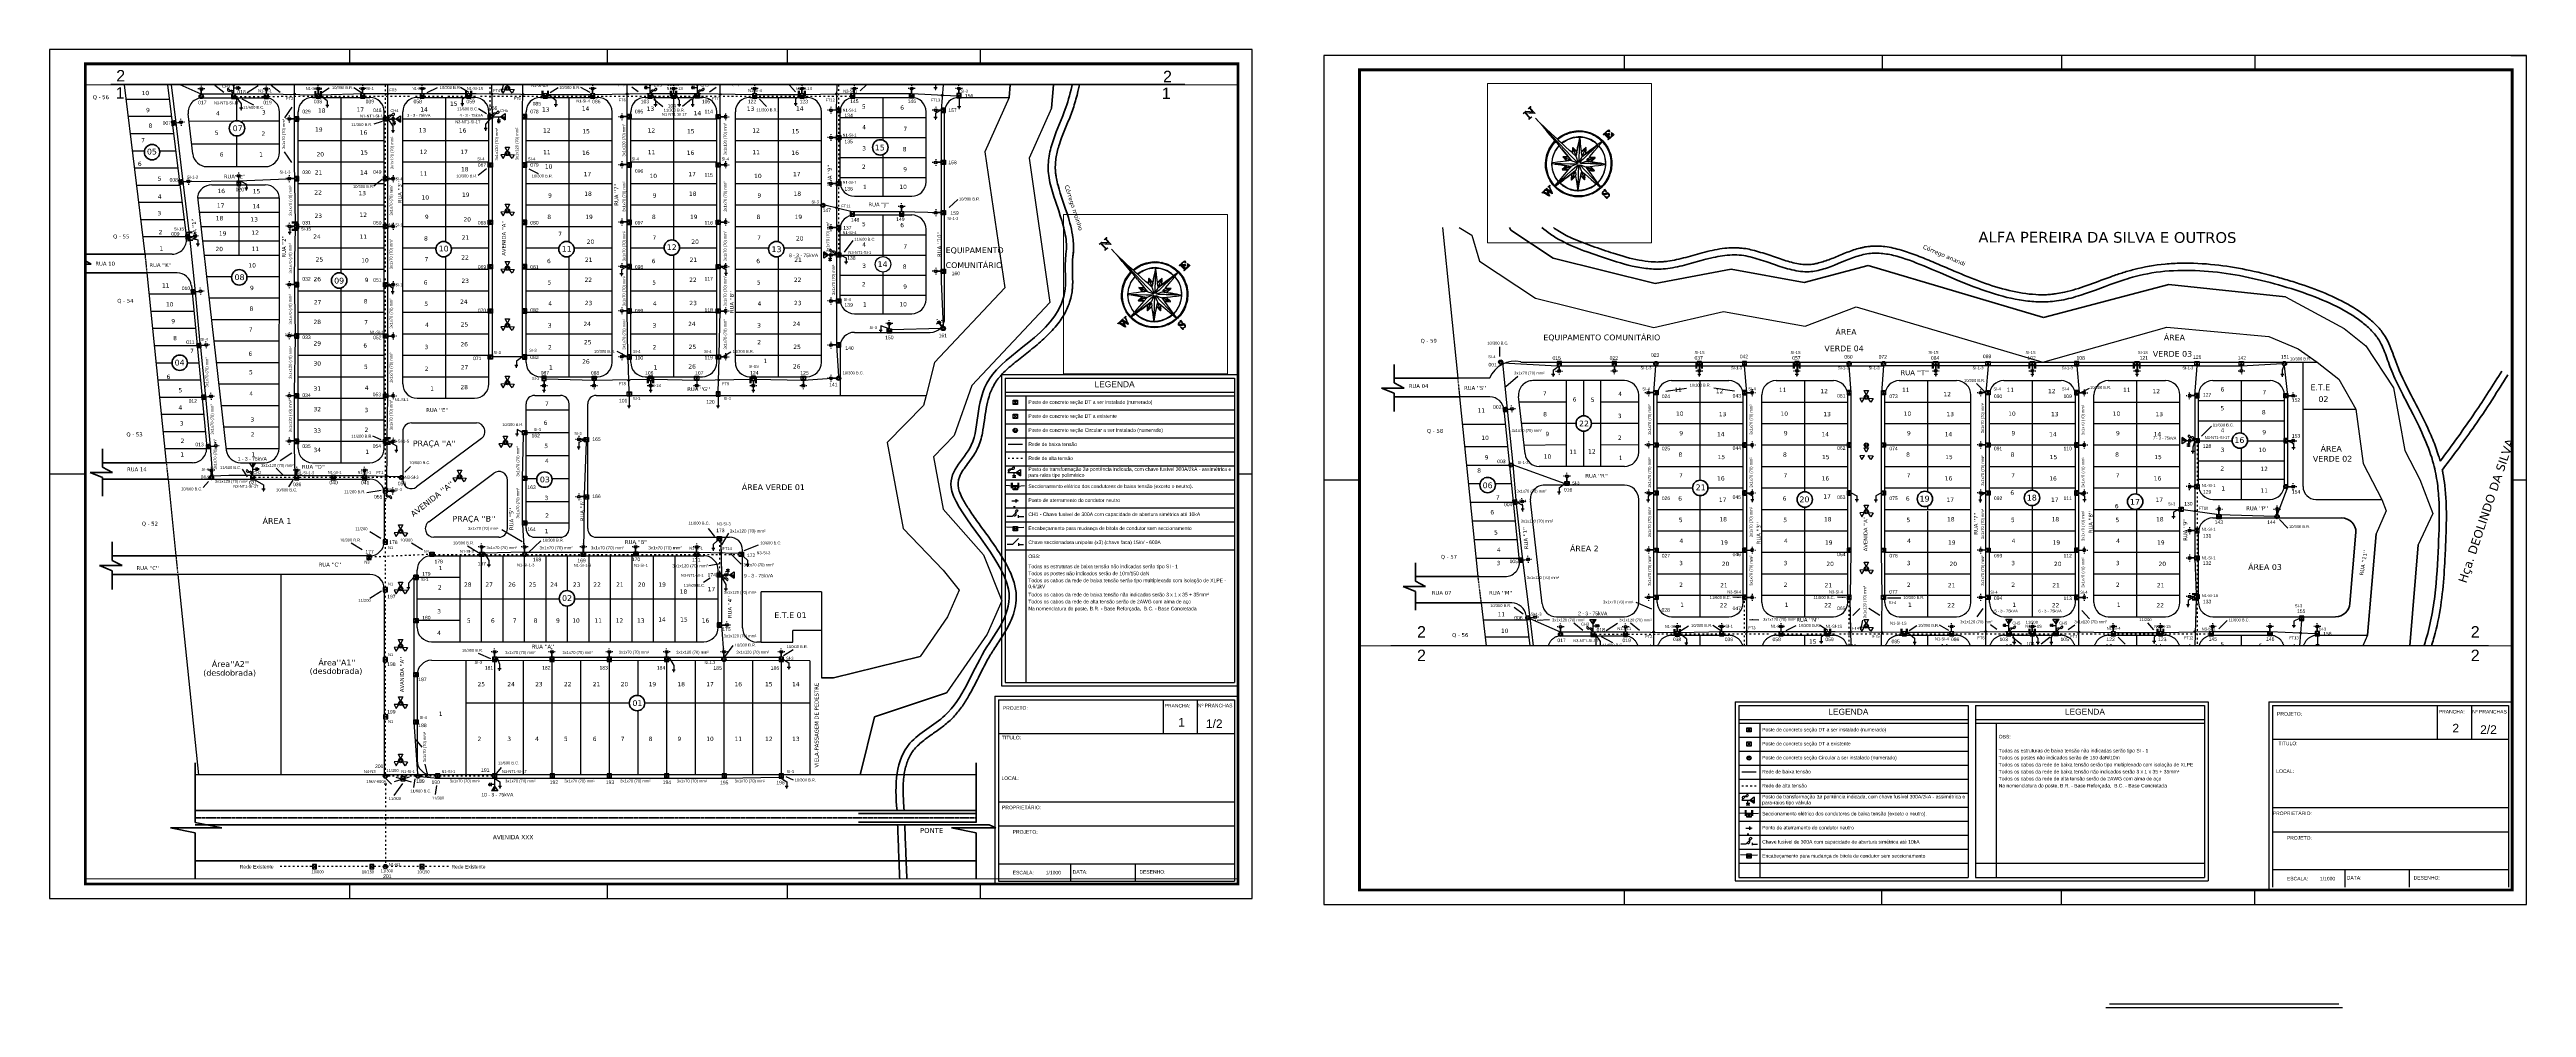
# Paper-space layout 'Layout1' of a CAD drawing. Header units: millimetres. Extents: x 109 to 1841, y -5 to 665.
# The model-space entities are those that its viewports show. They can reach past a viewport. Long polylines and large blocks are cut down to what shows.
import ezdxf
from ezdxf.enums import TextEntityAlignment as Align

# ---------------------------------------------------------------- set-up
doc = ezdxf.new("R2010")
doc.units = ezdxf.units.MM
doc.header["$LTSCALE"] = 0.1
for name, pattern in [('ACAD_ISO02W100', [15, 12, -3]), ('ACAD_ISO03W100', [30, 12, -18]), ('DASHED2', [9.525, 6.35, -3.175])]:
    doc.linetypes.add(name, pattern=pattern)
for name, color, linetype in [('7', 7, 'Continuous'), ('Aterramento do neutro', 7, 'Continuous'), ('BORDACARIMBO', 78, 'Continuous'), ('BORDAESTER', 26, 'Continuous'), ('Chave Seccionadora', 7, 'Continuous'), ('DIVISALOTE', 8, 'Continuous'), ('LAGO', 4, 'Continuous'), ('LEGENDA', 7, 'Continuous'), ('Linha de Alta', 7, 'ACAD_ISO03W100'), ('Linha de Baixa', 7, 'Continuous'), ('LOTEAMENTO', 7, 'Continuous'), ('Luminária', 7, 'Continuous'), ('Luminária Central', 7, 'Continuous'), ('Numero do Poste', 7, 'Continuous'), ('Posteamento Quadrado', 7, 'Continuous'), ('Posteamento_circular', 7, 'Continuous'), ('Posto de Transformação de 112-5kVA', 7, 'Continuous'), ('Posto de transformação de 75kVA', 7, 'Continuous'), ('SECCIONAMENTO', 7, 'Continuous'), ('TEXTO', 5, 'Continuous'), ('TEXTO_POSTES', 7, 'Continuous'), ('TEXTORESPOST', 180, 'Continuous'), ('TEXTPERGUNTA', 169, 'Continuous'), ('VIEPORT', 211, 'Continuous')]:
    doc.layers.add(name, color=color, linetype=linetype)
doc.styles.add('ARIAL', font='arial.ttf', dxfattribs={"height": 3})
doc.styles.get("Standard").update_dxf_attribs({"font": 'arial.ttf'})
doc.styles.add('TEXTO ARQ', font='verdana.ttf', dxfattribs={"height": 0.13})
doc.dimstyles.new('ISO-25', dxfattribs={"dimtxt": 2.5, "dimasz": 2.5, "dimexe": 1.25, "dimexo": 0.625, "dimtad": 1, "dimtxsty": 'Standard', "dimcen": 2.5, "dimadec": 0, "dimazin": 0, "dimtfac": 1, "dimtmove": 0, "dimatfit": 3, "dimfxl": 1, "dimarcsym": 0})

# ---------------------------------------------------------------- blocks, each defined once
blk = doc.blocks.new('A$C36D80377')
at = {"layer": 'Posteamento Quadrado'}
h = blk.add_hatch(color=256, dxfattribs=at)
h.paths.add_polyline_path([(3, 3), (0, 3), (1.5, 1.5)])
h.paths.add_polyline_path([(1.5, 1.5), (0, 0), (3, 0)])
blk.add_hatch(color=256, dxfattribs=at).paths.add_polyline_path([(1.5, 1.5), (0, 0), (3, 0)])
for p, q in [((0, 3), (3, 0)), ((3, 3), (0, 0))]:
    blk.add_line(p, q, dxfattribs=at)
blk.add_lwpolyline([(0, 0), (3, 0), (3, 3), (0, 3)], close=True, dxfattribs=at)
blk = doc.blocks.new('A$C404656BC')
at = {"layer": 'SECCIONAMENTO'}
for p, q in [((0, 4.8), (0, 0)), ((0.8, 4.8), (0.8, 0))]:
    blk.add_line(p, q, dxfattribs=at)
blk = doc.blocks.new('A$C17DE67E3')
at = {"layer": 'Chave Seccionadora'}
blk.add_line((0, 0), (4.2, 4.1), dxfattribs=at)
for centre, start, end in [((1.6, 1.6), 224.442, 44.605), ((3.3, 3.3), 44.605, 224.442)]:
    blk.add_arc(centre, 1.18, start, end, dxfattribs=at)
blk = doc.blocks.new('A$C145875DD')
at = {"layer": 'Chave Seccionadora'}
blk.add_line((1.8, 0), (0, 0), dxfattribs=at)
at = {"layer": 'Chave Seccionadora', "rotation": 270}
blk.add_blockref('A$C17DE67E3', (0.9, 4.2), dxfattribs=at)
blk = doc.blocks.new('A$C2C4B7220')
at = {"layer": 'Posteamento_circular'}
blk.add_hatch(color=256, dxfattribs=at).paths.add_polyline_path([(0, 1.5), (0.8, 1.5, -1), (2.2, 1.5), (3, 1.5, 1)])
for p, q in [((0.8, 1.5), (0, 1.5)), ((2.2, 1.5), (3, 1.5))]:
    blk.add_line(p, q, dxfattribs=at)
for radius in [1.5, 0.706]:
    blk.add_circle((1.5, 1.5), radius, dxfattribs=at)
blk = doc.blocks.new('A$C0ECB1C16')
at = {"layer": 'Luminária'}
for p, q in [((0.5, 2.4), (0, 2.4)), ((2.4, 4.8), (2.4, 4.2)), ((2.4, 0.5), (2.4, 0)), ((3.4, 2.5), (3, 2.5)), ((6, 2.4), (3, 2.4)), ((3, 2.3), (3.4, 2.3)), ((6, 2.5), (3.4, 2.5)), ((6, 2.3), (3.4, 2.3))]:
    blk.add_line(p, q, dxfattribs=at)
for radius in [1.04, 0.618]:
    blk.add_circle((2.4, 2.4), radius, dxfattribs=at)
blk = doc.blocks.new('A$C71C201EE')
at = {"layer": 'Luminária'}
for p, q in [((0.5, 3.7), (0, 3.7)), ((2.3, 3), (2.3, 2.6)), ((2.3, 0), (2.3, 2.6)), ((2.4, 5.5), (2.4, 6)), ((2.4, 0), (2.4, 3)), ((2.5, 2.6), (2.5, 3)), ((2.5, 0), (2.5, 2.6)), ((4.8, 3.7), (4.2, 3.7))]:
    blk.add_line(p, q, dxfattribs=at)
for radius in [1.04, 0.618]:
    blk.add_circle((2.4, 3.7), radius, dxfattribs=at)
blk = doc.blocks.new('A$C0726275B')
at = {"layer": 'Aterramento do neutro'}
for p, q in [((0, 1.1), (2.9, 1.1)), ((2.9, 0), (2.9, 2.2)), ((3.5, 0.6), (3.5, 1.7)), ((4.2, 0.8), (4.2, 1.4))]:
    blk.add_line(p, q, dxfattribs=at)

msp = doc.modelspace()

# ---------------------------------------------------------------- hatches: boundary and pattern name
at = {"layer": 'Linha de Baixa'}
h = msp.add_hatch(color=256, dxfattribs=at)
h.paths.add_polyline_path([(1301.6, 836.6), (1301, 836.6, 0.414214), (1301.6, 836)])
h.paths.add_polyline_path([(1301.6, 837.1, 0.414214), (1301, 836.6), (1301.6, 836.6)])
h.paths.add_polyline_path([(1302.1, 836.6, 0.414214), (1301.6, 837.1), (1301.6, 836.6)])
h.paths.add_polyline_path([(1301.6, 836, 0.414214), (1302.1, 836.6), (1301.6, 836.6)])
h = msp.add_hatch(color=256, dxfattribs=at)
h.paths.add_polyline_path([(923.6, 752.1), (923, 752.1, 0.414214), (923.6, 751.5)])
h.paths.add_polyline_path([(923.6, 752.7, 0.414214), (923, 752.1), (923.6, 752.1)])
h.paths.add_polyline_path([(924.1, 752.1, 0.414214), (923.6, 752.7), (923.6, 752.1)])
h.paths.add_polyline_path([(923.6, 751.5, 0.414214), (924.1, 752.1), (923.6, 752.1)])
h = msp.add_hatch(color=256, dxfattribs=at)
h.paths.add_polyline_path([(988.6, 752.2), (988.1, 752.2, 0.414214), (988.6, 751.7)])
h.paths.add_polyline_path([(988.6, 752.8, 0.414214), (988.1, 752.2), (988.6, 752.2)])
h.paths.add_polyline_path([(989.2, 752.2, 0.414214), (988.6, 752.8), (988.6, 752.2)])
h.paths.add_polyline_path([(988.6, 751.7, 0.414214), (989.2, 752.2), (988.6, 752.2)])
h = msp.add_hatch(color=256, dxfattribs=at)
h.paths.add_polyline_path([(1061.3, 752.1), (1060.8, 752.1, 0.414214), (1061.3, 751.5)])
h.paths.add_polyline_path([(1061.3, 752.7, 0.414214), (1060.8, 752.1), (1061.3, 752.1)])
h.paths.add_polyline_path([(1061.9, 752.1, 0.414214), (1061.3, 752.7), (1061.3, 752.1)])
h.paths.add_polyline_path([(1061.3, 751.5, 0.414214), (1061.9, 752.1), (1061.3, 752.1)])
h = msp.add_hatch(color=256, dxfattribs=at)
h.paths.add_polyline_path([(1083, 751.8), (1082.4, 751.8, 0.414214), (1083, 751.3)])
h.paths.add_polyline_path([(1083, 752.4, 0.414214), (1082.4, 751.8), (1083, 751.8)])
h.paths.add_polyline_path([(1083.5, 751.8, 0.414214), (1083, 752.4), (1083, 751.8)])
h.paths.add_polyline_path([(1083, 751.3, 0.414214), (1083.5, 751.8), (1083, 751.8)])
h = msp.add_hatch(color=256, dxfattribs=at)
h.paths.add_polyline_path([(1155.6, 752.2), (1155, 752.2, 0.414214), (1155.6, 751.7)])
h.paths.add_polyline_path([(1155.6, 752.8, 0.414214), (1155, 752.2), (1155.6, 752.2)])
h.paths.add_polyline_path([(1156.1, 752.2, 0.414214), (1155.6, 752.8), (1155.6, 752.2)])
h.paths.add_polyline_path([(1155.6, 751.7, 0.414214), (1156.1, 752.2), (1155.6, 752.2)])
h = msp.add_hatch(color=256, dxfattribs=at)
h.paths.add_polyline_path([(1220.6, 751.9), (1220.1, 751.9, 0.414214), (1220.6, 751.4)])
h.paths.add_polyline_path([(1220.6, 752.5, 0.414214), (1220.1, 751.9), (1220.6, 751.9)])
h.paths.add_polyline_path([(1221.2, 751.9, 0.414214), (1220.6, 752.5), (1220.6, 751.9)])
h.paths.add_polyline_path([(1220.6, 751.4, 0.414214), (1221.2, 751.9), (1220.6, 751.9)])
h = msp.add_hatch(color=256, dxfattribs=at)
h.paths.add_polyline_path([(1301.5, 752.2), (1300.9, 752.2, 0.414214), (1301.5, 751.7)])
h.paths.add_polyline_path([(1301.5, 752.8, 0.414214), (1300.9, 752.2), (1301.5, 752.2)])
h.paths.add_polyline_path([(1302.1, 752.2, 0.414214), (1301.5, 752.8), (1301.5, 752.2)])
h.paths.add_polyline_path([(1301.5, 751.7, 0.414214), (1302.1, 752.2), (1301.5, 752.2)])
h = msp.add_hatch(color=256, dxfattribs=at)
h.paths.add_polyline_path([(1375.4, 751.2), (1374.8, 751.2, 0.414214), (1375.4, 750.7)])
h.paths.add_polyline_path([(1375.4, 751.8, 0.414214), (1374.8, 751.2), (1375.4, 751.2)])
h.paths.add_polyline_path([(1376, 751.2, 0.414214), (1375.4, 751.8), (1375.4, 751.2)])
h.paths.add_polyline_path([(1375.4, 750.7, 0.414214), (1376, 751.2), (1375.4, 751.2)])
h = msp.add_hatch(color=256, dxfattribs=at)
h.paths.add_polyline_path([(1301.6, 672.7), (1301, 672.7, 0.414214), (1301.6, 672.1)])
h.paths.add_polyline_path([(1301.6, 673.2, 0.414214), (1301, 672.7), (1301.6, 672.7)])
h.paths.add_polyline_path([(1302.1, 672.7, 0.414214), (1301.6, 673.2), (1301.6, 672.7)])
h.paths.add_polyline_path([(1301.6, 672.1, 0.414214), (1302.1, 672.7), (1301.6, 672.7)])
h = msp.add_hatch(color=256, dxfattribs=at)
h.paths.add_polyline_path([(1219.4, 552.5), (1218.8, 552.5, 0.414214), (1219.4, 551.9)])
h.paths.add_polyline_path([(1219.4, 553, 0.414214), (1218.8, 552.5), (1219.4, 552.5)])
h.paths.add_polyline_path([(1220, 552.5, 0.414214), (1219.4, 553), (1219.4, 552.5)])
h.paths.add_polyline_path([(1219.4, 551.9, 0.414214), (1220, 552.5), (1219.4, 552.5)])
h = msp.add_hatch(color=256, dxfattribs=at)
h.paths.add_polyline_path([(1156.7, 552.2), (1156.2, 552.2, 0.414214), (1156.7, 551.6)])
h.paths.add_polyline_path([(1156.7, 552.7, 0.414214), (1156.2, 552.2), (1156.7, 552.2)])
h.paths.add_polyline_path([(1157.3, 552.2, 0.414214), (1156.7, 552.7), (1156.7, 552.2)])
h.paths.add_polyline_path([(1156.7, 551.6, 0.414214), (1157.3, 552.2), (1156.7, 552.2)])
h = msp.add_hatch(color=256, dxfattribs=at)
h.paths.add_polyline_path([(988.1, 485.3), (987.5, 485.3, 0.414214), (988.1, 484.7)])
h.paths.add_polyline_path([(988.1, 485.9, 0.414214), (987.5, 485.3), (988.1, 485.3)])
h.paths.add_polyline_path([(988.6, 485.3, 0.414214), (988.1, 485.9), (988.1, 485.3)])
h.paths.add_polyline_path([(988.1, 484.7, 0.414214), (988.6, 485.3), (988.1, 485.3)])
h = msp.add_hatch(color=256, dxfattribs=at)
h.paths.add_polyline_path([(1221.1, 431.8), (1220.6, 431.8, 0.414214), (1221.1, 431.3)])
h.paths.add_polyline_path([(1221.1, 432.4, 0.414214), (1220.6, 431.8), (1221.1, 431.8)])
h.paths.add_polyline_path([(1221.7, 431.8, 0.414214), (1221.1, 432.4), (1221.1, 431.8)])
h.paths.add_polyline_path([(1221.1, 431.3, 0.414214), (1221.7, 431.8), (1221.1, 431.8)])
at = {"layer": 'Luminária Central'}
h = msp.add_hatch(color=256, dxfattribs=at)
h.paths.add_polyline_path([(1071.6, 916.7), (1071.1, 917.3, 0.198912), (1070.6, 916.2, 0.198912), (1071.1, 915.1), (1071.6, 915.7, -0.198912), (1071.4, 916.2, -0.198912)])
h.paths.add_polyline_path([(1073.2, 917.3), (1072.6, 916.7, -0.198912), (1072.8, 916.2, -0.198912), (1072.6, 915.7), (1073.2, 915.1, 0.198912), (1073.6, 916.2, 0.198912)])
h = msp.add_hatch(color=256, dxfattribs=at)
h.paths.add_polyline_path([(1071.6, 883.2), (1071.1, 883.8, 0.198912), (1070.6, 882.7, 0.198912), (1071.1, 881.6), (1071.6, 882.2, -0.198912), (1071.4, 882.7, -0.198912)])
h.paths.add_polyline_path([(1073.2, 883.8), (1072.6, 883.2, -0.198912), (1072.8, 882.7, -0.198912), (1072.6, 882.2), (1073.2, 881.6, 0.198912), (1073.6, 882.7, 0.198912)])
h = msp.add_hatch(color=256, dxfattribs=at)
h.paths.add_polyline_path([(1071.4, 836.2, -0.198912), (1071.6, 836.7), (1071.1, 837.3, 0.198912), (1070.6, 836.2, 0.198912), (1071.1, 835.1), (1071.6, 835.7, -0.198912)])
h.paths.add_polyline_path([(1073.6, 836.2, 0.198912), (1073.2, 837.3), (1072.6, 836.7, -0.198912), (1072.8, 836.2, -0.198912), (1072.6, 835.7), (1073.2, 835.1, 0.198912)])
h = msp.add_hatch(color=256, dxfattribs=at)
h.paths.add_polyline_path([(1071.4, 796.2, -0.198912), (1071.6, 796.7), (1071.1, 797.3, 0.198912), (1070.6, 796.2, 0.198912), (1071.1, 795.1), (1071.6, 795.7, -0.198912)])
h.paths.add_polyline_path([(1073.6, 796.2, 0.198912), (1073.2, 797.3), (1072.6, 796.7, -0.198912), (1072.8, 796.2, -0.198912), (1072.6, 795.7), (1073.2, 795.1, 0.198912)])
h = msp.add_hatch(color=256, dxfattribs=at)
h.paths.add_polyline_path([(1071.4, 756.2, -0.198912), (1071.6, 756.7), (1071.1, 757.3, 0.198912), (1070.6, 756.2, 0.198912), (1071.1, 755.1), (1071.6, 755.7, -0.198912)])
h.paths.add_polyline_path([(1073.6, 756.2, 0.198912), (1073.2, 757.3), (1072.6, 756.7, -0.198912), (1072.8, 756.2, -0.198912), (1072.6, 755.7), (1073.2, 755.1, 0.198912)])
h = msp.add_hatch(color=256, dxfattribs=at)
h.paths.add_polyline_path([(1071.4, 710.6, -0.198912), (1071.6, 711.1), (1071.1, 711.7, 0.198912), (1070.6, 710.6, 0.198912), (1071.1, 709.5), (1071.6, 710.1, -0.198912)])
h.paths.add_polyline_path([(1073.6, 710.6, 0.198912), (1073.2, 711.7), (1072.6, 711.1, -0.198912), (1072.8, 710.6, -0.198912), (1072.6, 710.1), (1073.2, 709.5, 0.198912)])
h = msp.add_hatch(color=256, dxfattribs=at)
h.paths.add_polyline_path([(1071.4, 670.6, -0.198912), (1071.6, 671.1), (1071.1, 671.7, 0.198912), (1070.6, 670.6, 0.198912), (1071.1, 669.5), (1071.6, 670.1, -0.198912)])
h.paths.add_polyline_path([(1073.6, 670.6, 0.198912), (1073.2, 671.7), (1072.6, 671.1, -0.198912), (1072.8, 670.6, -0.198912), (1072.6, 670.1), (1073.2, 669.5, 0.198912)])
h = msp.add_hatch(color=256, dxfattribs=at)
h.paths.add_polyline_path([(1071.4, 630.6, -0.198912), (1071.6, 631.1), (1071.1, 631.7, 0.198912), (1070.6, 630.6, 0.198912), (1071.1, 629.5), (1071.6, 630.1, -0.198912)])
h.paths.add_polyline_path([(1073.6, 630.6, 0.198912), (1073.2, 631.7), (1072.6, 631.1, -0.198912), (1072.8, 630.6, -0.198912), (1072.6, 630.1), (1073.2, 629.5, 0.198912)])
h = msp.add_hatch(color=256, dxfattribs=at)
h.paths.add_polyline_path([(1071.4, 590.6, 0.198912), (1071.6, 590.1), (1071.1, 589.5, -0.198912), (1070.6, 590.6, -0.198912), (1071.1, 591.7), (1071.6, 591.1, 0.198912)])
h.paths.add_polyline_path([(1073.6, 590.6, -0.198912), (1073.2, 589.5), (1072.6, 590.1, 0.198912), (1072.8, 590.6, 0.198912), (1072.6, 591.1), (1073.2, 591.7, -0.198912)])
h = msp.add_hatch(color=256, dxfattribs=at)
h.paths.add_polyline_path([(1071.4, 550.6, 0.198912), (1071.6, 550.1), (1071.1, 549.5, -0.198912), (1070.6, 550.6, -0.198912), (1071.1, 551.7), (1071.6, 551.1, 0.198912)])
h.paths.add_polyline_path([(1073.6, 550.6, -0.198912), (1073.2, 549.5), (1072.6, 550.1, 0.198912), (1072.8, 550.6, 0.198912), (1072.6, 551.1), (1073.2, 551.7, -0.198912)])
h = msp.add_hatch(color=256, dxfattribs=at)
h.paths.add_polyline_path([(1070, 508.8, 0.198912), (1070.2, 508.3), (1069.7, 507.8, -0.198912), (1069.2, 508.8, -0.198912), (1069.7, 509.9), (1070.2, 509.3, 0.198912)])
h.paths.add_polyline_path([(1072.2, 508.8, -0.198912), (1071.8, 507.8), (1071.2, 508.3, 0.198912), (1071.4, 508.8, 0.198912), (1071.2, 509.3), (1071.8, 509.9, -0.198912)])
h = msp.add_hatch(color=256, dxfattribs=at)
h.paths.add_polyline_path([(1038, 484.9, 0.198912), (1038.2, 484.4), (1037.6, 483.8, -0.198912), (1037.2, 484.9, -0.198912), (1037.6, 485.9), (1038.2, 485.4, 0.198912)])
h.paths.add_polyline_path([(1040.2, 484.9, -0.198912), (1039.8, 483.8), (1039.2, 484.4, 0.198912), (1039.4, 484.9, 0.198912), (1039.2, 485.4), (1039.8, 485.9, -0.198912)])
h = msp.add_hatch(color=256, dxfattribs=at)
h.paths.add_polyline_path([(997.7, 447.5, -0.198912), (998.1, 447.2), (998.8, 447.7, 0.198912), (997.7, 448.3, 0.198912), (996.6, 447.9), (997.2, 447.3, -0.198912)])
h.paths.add_polyline_path([(997.5, 445.3, 0.198912), (998.6, 445.6), (998.1, 446.2, -0.198912), (997.6, 446.1, -0.198912), (997.1, 446.3), (996.5, 445.8, 0.198912)])
h = msp.add_hatch(color=256, dxfattribs=at)
h.paths.add_polyline_path([(997.7, 407.5, -0.198912), (998.1, 407.2), (998.8, 407.7, 0.198912), (997.7, 408.3, 0.198912), (996.6, 407.9), (997.2, 407.3, -0.198912)])
h.paths.add_polyline_path([(997.5, 405.3, 0.198912), (998.6, 405.6), (998.1, 406.2, -0.198912), (997.6, 406.1, -0.198912), (997.1, 406.3), (996.5, 405.8, 0.198912)])
h = msp.add_hatch(color=256, dxfattribs=at)
h.paths.add_polyline_path([(997.7, 367.5, -0.198912), (998.1, 367.2), (998.8, 367.7, 0.198912), (997.7, 368.3, 0.198912), (996.6, 367.9), (997.2, 367.3, -0.198912)])
h.paths.add_polyline_path([(997.5, 365.3, 0.198912), (998.6, 365.6), (998.1, 366.2, -0.198912), (997.6, 366.1, -0.198912), (997.1, 366.3), (996.5, 365.8, 0.198912)])
h = msp.add_hatch(color=256, dxfattribs=at)
h.paths.add_polyline_path([(997.7, 327.5, -0.198912), (998.1, 327.2), (998.8, 327.7, 0.198912), (997.7, 328.3, 0.198912), (996.6, 327.9), (997.2, 327.3, -0.198912)])
h.paths.add_polyline_path([(997.5, 325.3, 0.198912), (998.6, 325.6), (998.1, 326.2, -0.198912), (997.6, 326.1, -0.198912), (997.1, 326.3), (996.5, 325.8, 0.198912)])
h = msp.add_hatch(color=256, dxfattribs=at)
h.paths.add_polyline_path([(997.7, 286.1, 0.198912), (998.1, 286.3), (998.8, 285.8, -0.198912), (997.7, 285.3, -0.198912), (996.6, 285.6), (997.2, 286.2, 0.198912)])
h.paths.add_polyline_path([(997.5, 288.3, -0.198912), (998.6, 287.9), (998.1, 287.3, 0.198912), (997.6, 287.5, 0.198912), (997.1, 287.2), (996.5, 287.7, -0.198912)])
at = {"layer": 'Posteamento Quadrado'}
h = msp.add_hatch(color=256, dxfattribs=at)
h.paths.add_polyline_path([(1024.9, 277.4), (1021.9, 277.4), (1023.4, 275.9)])
h.paths.add_polyline_path([(1023.4, 275.9), (1021.9, 274.4), (1024.9, 274.4)])
h = msp.add_hatch(color=256, dxfattribs=at)
h.paths.add_polyline_path([(1064.6, 277.4), (1061.6, 277.4), (1063.1, 275.9)])
h.paths.add_polyline_path([(1063.1, 275.9), (1061.6, 274.4), (1064.6, 274.4)])
h = msp.add_hatch(color=256, dxfattribs=at)
h.paths.add_polyline_path([(1104.9, 277.4), (1101.9, 277.4), (1103.4, 275.9)])
h.paths.add_polyline_path([(1103.4, 275.9), (1101.9, 274.4), (1104.9, 274.4)])
h = msp.add_hatch(color=256, dxfattribs=at)
h.paths.add_polyline_path([(1144.6, 277.4), (1141.6, 277.4), (1143.1, 275.9)])
h.paths.add_polyline_path([(1143.1, 275.9), (1141.6, 274.4), (1144.6, 274.4)])
h = msp.add_hatch(color=256, dxfattribs=at)
h.paths.add_polyline_path([(1184.6, 277.4), (1181.6, 277.4), (1183.1, 275.9)])
h.paths.add_polyline_path([(1183.1, 275.9), (1181.6, 274.4), (1184.6, 274.4)])
h = msp.add_hatch(color=256, dxfattribs=at)
h.paths.add_polyline_path([(1224.9, 277.4), (1221.9, 277.4), (1223.4, 275.9)])
h.paths.add_polyline_path([(1223.4, 275.9), (1221.9, 274.4), (1224.9, 274.4)])
h = msp.add_hatch(color=256, dxfattribs=at)
h.paths.add_polyline_path([(1264.6, 277.4), (1261.6, 277.4), (1263.1, 275.9)])
h.paths.add_polyline_path([(1263.1, 275.9), (1261.6, 274.4), (1264.6, 274.4)])
for points in [[(1023.4, 275.9), (1021.9, 274.4), (1024.9, 274.4)], [(1063.1, 275.9), (1061.6, 274.4), (1064.6, 274.4)], [(1103.4, 275.9), (1101.9, 274.4), (1104.9, 274.4)], [(1143.1, 275.9), (1141.6, 274.4), (1144.6, 274.4)], [(1183.1, 275.9), (1181.6, 274.4), (1184.6, 274.4)], [(1223.4, 275.9), (1221.9, 274.4), (1224.9, 274.4)], [(1263.1, 275.9), (1261.6, 274.4), (1264.6, 274.4)]]:
    msp.add_hatch(color=256, dxfattribs=at).paths.add_polyline_path(points)
at = {"layer": 'Posteamento_circular'}
for points in [[(1364.7, 852.2), (1364.9, 852.9, -1), (1365.4, 854.3), (1365.6, 855, 1)], [(1360.3, 833.5), (1359.6, 833.1, -1), (1358.4, 832.4), (1357.7, 832, 1)]]:
    msp.add_hatch(color=256, dxfattribs=at).paths.add_polyline_path(points)
at = {"layer": 'Posto de Transformação de 112-5kVA'}
for points in [[(1292.8, 887.9), (1292.8, 885.7), (1296, 885.7)], [(997.4, 732.5), (997.4, 734.7), (994.2, 734.7)], [(1070.4, 734), (1070.4, 736.2), (1067.2, 736.2)], [(1292.8, 641.9), (1292.8, 639.7), (1296, 639.7)]]:
    msp.add_hatch(color=256, dxfattribs=at).paths.add_polyline_path(points)
at = {"layer": 'Posto de transformação de 75kVA'}
for points in [[(883.5, 760.7), (881.2, 760.7), (881.2, 757.5)], [(1173.9, 761), (1171.7, 761), (1171.7, 757.8)], [(1206.8, 761), (1204.6, 761), (1204.6, 757.8)], [(896.6, 494.6), (894.4, 494.6), (894.4, 491.3)], [(1230.3, 414.2), (1230.3, 416.4), (1227.1, 416.4)], [(1060.9, 265.6), (1063.1, 265.6), (1063.1, 268.9)]]:
    msp.add_hatch(color=256, dxfattribs=at).paths.add_polyline_path(points)

# ---------------------------------------------------------------- linework, layer by layer
at = {"layer": '7', "linetype": 'Continuous'}
for points in [[(578.8, 767), (576.9, 765.3), (577.3, 766), (577.3, 766.6), (573.9, 770.1), (572.7, 769.8), (574.5, 771.4), (577.6, 771.1), (578.8, 771), (579.7, 770.9), (579.5, 771.3), (577.7, 773.3), (577.3, 773.5), (576.4, 773.1), (578.1, 774.9), (578.2, 774.8), (577.8, 774.1), (577.8, 773.7), (581.4, 769.7), (581.1, 769.6), (578.3, 769.9), (577.1, 769.9), (574.8, 770.1), (574.6, 769.9), (577.7, 766.6), (578.4, 766.8), (578.9, 767.2), (578.8, 767)], [(584.2, 763.5), (581.6, 766.3), (584.2, 763.5)], [(629.8, 714.5), (627.5, 712.5), (623.7, 710.4), (621.9, 709.8), (621.6, 709.6), (619.2, 708.9), (616.2, 708.3), (613.3, 708.2), (610.5, 708.3), (607.6, 708.9), (604.6, 709.8), (602.2, 710.9), (600.7, 711.7), (598.6, 713.1), (597.1, 714.3), (594.6, 717.1), (592.6, 719.9), (591.7, 721.6), (591.2, 722.6), (590.7, 723.7), (590.5, 724.4), (590, 725.8), (589.2, 729.5), (589.1, 733), (589.5, 736.7), (590.1, 739.4), (591.8, 743.7), (594.2, 747.3), (596, 749.5), (596.1, 749.6), (590.9, 755.8), (589.7, 757.1), (587.4, 760), (584.5, 763.2), (593.4, 754.7), (597.6, 750.9), (600.7, 753.2), (603.7, 754.8), (607.2, 756.1), (610.1, 756.6), (612.3, 756.9), (614.6, 756.9), (614.6, 756.7), (613.5, 756.8), (612.3, 756.7), (611.5, 756.6), (611.4, 756.5), (613, 756.5), (615.3, 756.5), (614.9, 756.9), (616.3, 756.8), (617.5, 756.6), (618.6, 756.4), (618.9, 756.5), (619.2, 756.3), (619.8, 756.2), (621.4, 755.7), (621.8, 755.6), (623.4, 755), (624.6, 754.5), (627.6, 752.7), (629, 751.7), (631.4, 749.5), (633.4, 747.1), (635, 744.7), (635.5, 743.6), (636.1, 742.2), (637.2, 739.4), (637.8, 736), (638, 735), (638, 731.9), (637.8, 729.7), (637.8, 728.9), (637.2, 726.5), (636.9, 725.5), (636.6, 724.6), (636.4, 724.1), (636.3, 723.6), (635.6, 722), (634.1, 719.5), (632.3, 717), (629.8, 714.5)], [(595.6, 716.1), (593.4, 718.9), (591.4, 722.5), (590.8, 724), (590.1, 726.2), (589.3, 730.6), (589.3, 731.6), (589.3, 733.4), (589.5, 735.5), (589.9, 737.9), (590.3, 739.1), (590.5, 739.8), (590.9, 740.9), (591, 741.3), (591.2, 741.7), (591.8, 743.1), (592.3, 743.9), (592.5, 744.5), (594.1, 746.8), (595.4, 748.4), (596.3, 749.3), (596.3, 749.1), (593.9, 746.1), (592, 743), (590.8, 739.8), (590.1, 737.4), (589.6, 734), (589.6, 730.4), (590.2, 726.8), (591.1, 723.9), (591.5, 723), (592, 721.8), (593.4, 719.3), (595.7, 716.3), (595.6, 716.1)], [(596, 716.5), (594.5, 718.1), (593.4, 719.8), (592.9, 720.5), (591.4, 723.5), (590.8, 725.5), (590.4, 726.9), (589.8, 731), (589.8, 733.3), (590.3, 737.4), (591.3, 740.7), (591.7, 741.7), (591.9, 742.3), (592.4, 743.2), (592.6, 743.7), (594.2, 746.1), (595.7, 748.1), (596.6, 748.9), (597.4, 748.1), (599, 746.1), (596.5, 742.5), (595.6, 741), (594.9, 739.2), (594.1, 736.3), (593.7, 733.4), (593.5, 733.1), (593.6, 732.9), (593.8, 731), (594.1, 728.4), (594.9, 725.6), (595.4, 724.5), (596.2, 722.9), (596.7, 721.9), (598.4, 719.4), (596, 716.5)], [(612.9, 732.9), (610.6, 734), (609.6, 734.3), (608.6, 734.8), (601.7, 743), (600.9, 743.8), (605.8, 737.9), (605.8, 737.7), (602, 737.8), (601.8, 737.6), (604.6, 734.7), (604.4, 734.6), (600.1, 734), (598, 733.8), (594.7, 733.3), (594.1, 733.2), (593.9, 733.4), (594.3, 736.7), (594.4, 737.3), (594.6, 737.8), (594.7, 738.1), (595.8, 740.8), (596.3, 742), (597.7, 744.1), (599.2, 745.7), (599.7, 745.2), (600.7, 744), (600.2, 744.9), (597.1, 748.7), (589.9, 757.1), (590, 757.2), (608.1, 738.1), (612.4, 733.8), (612.9, 732.9)], [(630.2, 748.6), (627.8, 746.8), (627.3, 747.1), (625.9, 748.3), (622.5, 750.4), (619.7, 751.5), (617.8, 752), (615.5, 752.4), (614.6, 752.4), (614.3, 752.6), (613.6, 752.4), (613.1, 752.4), (611.6, 752.3), (609.6, 752), (607.2, 751.3), (604.5, 750.1), (602.5, 749), (600.9, 747.8), (599.2, 749.3), (598.1, 750.5), (598.9, 751.2), (601.9, 753.2), (603.9, 754.3), (604.7, 754.5), (605.6, 754.9), (608.5, 755.7), (611.8, 756.3), (613.8, 756.4), (615.5, 756.4), (617.6, 756.1), (620.6, 755.4), (623.4, 754.4), (624.5, 753.8), (625.4, 753.4), (626.8, 752.5), (628.3, 751.5), (630.5, 749.3), (630.6, 749), (630.2, 748.6)], [(599.3, 751.8), (599.5, 752), (599.6, 752.1), (599.3, 751.8)], [(601.6, 753.2), (600.1, 752.4), (600.3, 752.7), (601.8, 753.5), (601.6, 753.2)], [(612.1, 741.6), (609.3, 744.7), (609.1, 744.4), (608.9, 741), (608.7, 740.8), (606.9, 742.4), (603.9, 745.1), (601.3, 747.5), (601.2, 747.7), (602.8, 748.9), (604.4, 749.8), (605.4, 750.4), (606.2, 750.7), (608.5, 751.6), (610, 751.9), (610.8, 752.1), (612.2, 752.2), (613.9, 752.3), (614.1, 752.1), (613.7, 749.4), (612.8, 745.2), (612.4, 742.6), (612.3, 741.9), (612.1, 741.6)], [(606.3, 755.3), (605, 754.9), (602.1, 753.6), (602.3, 753.8), (604.7, 755), (606.5, 755.6), (606.3, 755.3)], [(606.9, 755.5), (606.6, 755.4), (606.7, 755.7), (607, 755.7), (606.9, 755.5)], [(607.5, 755.7), (607.2, 755.6), (607.3, 755.9), (607.5, 755.9), (607.5, 755.7)], [(608.5, 755.9), (608.3, 755.9), (608.2, 756.1), (608.4, 756.1), (608.5, 755.9)], [(609.7, 756.2), (608.7, 756), (608.8, 756.3), (609.6, 756.4), (609.7, 756.2)], [(611.2, 738.5), (609.1, 740.5), (609.1, 741.8), (609.2, 743.5), (609.4, 743.7), (610.4, 741.2), (611.3, 738.7), (611.2, 738.5)], [(611.6, 738.7), (611.4, 738.9), (610.1, 742.5), (609.5, 743.9), (609.6, 744), (612.1, 741.2), (611.7, 738.8), (611.6, 738.7)], [(610.7, 756.3), (609.8, 756.2), (609.9, 756.4), (610.8, 756.6), (610.7, 756.3)], [(613.5, 733.4), (613.3, 733.8), (612.8, 735.2), (612.5, 735.7), (612.5, 736), (611.9, 737.5), (611.8, 737.8), (611.7, 738), (612.8, 744.1), (612.8, 744.5), (613.6, 747.7), (613.9, 749.6), (614.1, 749.8), (613.9, 746.1), (613.9, 743.3), (613.6, 736.1), (613.7, 734.1), (613.5, 733.4)], [(614.4, 733.6), (614.3, 733.8), (614.5, 734.3), (615, 735.6), (615.6, 736.7), (615.9, 737.6), (618.2, 739.4), (619.3, 740.2), (621.5, 741.9), (623.4, 743.2), (625.3, 744.7), (625.9, 745.3), (621.9, 742.4), (619, 740.2), (618.8, 740.3), (618.9, 742.8), (619, 744.5), (619, 744.6), (615.7, 741.6), (615.6, 741.7), (615.5, 743.4), (615, 747.5), (615, 748.1), (614.8, 749.8), (614.5, 751.4), (614.4, 752), (614.6, 752.2), (615.4, 752.2), (617.8, 751.9), (620.9, 751), (622.6, 750.2), (624, 749.4), (625.8, 748.2), (627.3, 746.7), (627.4, 746.6), (626.3, 745.5), (627.8, 746.5), (616.9, 736), (615.7, 734.9), (614.4, 733.6)], [(616.1, 738.5), (615.8, 739.3), (615.7, 741.1), (616.9, 742.4), (618.2, 743.5), (618.3, 743.2), (616.1, 738.5)], [(618.1, 739.5), (616.5, 738.3), (616.3, 738.5), (616.7, 739.4), (617.1, 740.4), (618.4, 743), (618.7, 743.6), (618.8, 743.4), (618.6, 740), (618.1, 739.5)], [(617.2, 756.3), (616.8, 756.4), (616.8, 756.5), (617.1, 756.6), (617.2, 756.4), (617.2, 756.3)], [(619.8, 755.8), (619, 756), (619.3, 756.1), (619.9, 755.9), (619.8, 755.8)], [(621.8, 755.2), (621.3, 755.3), (621.2, 755.5), (621.7, 755.4), (621.9, 755.2), (621.8, 755.2)], [(633.2, 732.3), (632.5, 732.3), (629.6, 733), (629.1, 733), (625.8, 733.6), (622.8, 734), (622.6, 734.2), (625.8, 737.1), (625.8, 737.2), (621.7, 737.4), (621.5, 737.6), (624.5, 741.2), (625.2, 742.1), (627.2, 744.4), (628.3, 745.7), (629.9, 743.8), (631.6, 741), (632.3, 739.2), (633.2, 735.7), (633.3, 734.3), (633.4, 732.4), (633.2, 732.3)], [(623, 754.8), (622.7, 754.9), (622.8, 755.1), (623, 754.8)], [(624.2, 754.2), (623.9, 754.3), (623.9, 754.5), (624.1, 754.4), (624.2, 754.2)], [(625.2, 753.6), (624.4, 754.1), (624.4, 754.2), (625.4, 753.8), (625.2, 753.6)], [(626.6, 752.9), (625.8, 753.4), (626, 753.5), (626.6, 753), (626.6, 752.9)], [(628.2, 751.8), (627, 752.6), (627.2, 752.8), (627.8, 752.3), (628.2, 751.9), (628.2, 751.8)], [(629.9, 715.5), (627.7, 718.2), (627.6, 718.5), (629.4, 720.5), (630.9, 722.8), (631.1, 723.3), (631.7, 724.4), (632.6, 726.6), (633.2, 728.9), (633.5, 731.9), (633.7, 732.2), (633.5, 732.4), (633.4, 734.7), (632.8, 738.1), (631.3, 742), (630.2, 743.7), (630.1, 743.9), (628.5, 745.9), (630.9, 748.9), (633.1, 746.4), (634.6, 744.1), (635.9, 741.3), (636.2, 740.1), (636.5, 739.3), (637, 737.5), (637.4, 734.2), (637.4, 731.3), (636.7, 726.7), (635.3, 723), (634.7, 721.7), (632.3, 717.9), (629.9, 715.5)], [(629.9, 750.3), (628.4, 751.8), (629, 751.4), (629.9, 750.5), (629.9, 750.3)], [(630.9, 749.4), (630.2, 750.2), (631, 749.5), (630.9, 749.4)], [(632.2, 717.1), (631.9, 717), (633.8, 719.8), (634.1, 720.4), (634.7, 721.3), (635.1, 722.2), (635.4, 722.8), (636.3, 725.1), (636.5, 725.8), (637.2, 728.5), (637.4, 729.8), (637.5, 731), (637.6, 733.5), (637.6, 734.5), (637.5, 734.7), (637.5, 735.3), (637.2, 737), (636.9, 738.9), (636.3, 740.7), (635.9, 741.7), (635.5, 742.4), (635.2, 743.2), (634.8, 744), (634.8, 744.2), (633.3, 746.4), (631.1, 749.1), (631.3, 749.3), (633.2, 747), (634.3, 745.4), (635.6, 742.8), (636.1, 741.6), (636.4, 741), (637.1, 738.9), (637.1, 738.4), (637.5, 737), (637.7, 735.6), (637.8, 734), (637.8, 730.8), (637.3, 727.4), (636.9, 725.8), (635.8, 723), (634.4, 720.3), (632.2, 717.1)], [(639.2, 753.8), (635.3, 750.3), (635.1, 750.5), (635.5, 751), (635.5, 751.2), (632.7, 754.2), (632.2, 754.3), (631.8, 753.9), (631.7, 754.1), (635.5, 757.6), (635.6, 757.6), (636.5, 756.4), (636.4, 756.2), (636.1, 756.4), (635.3, 756.5), (634.2, 756.2), (633.4, 755.5), (634.9, 753.8), (635.1, 753.8), (635.4, 754.6), (635.4, 755), (635.5, 755.1), (636.6, 753.9), (636.4, 753.8), (636, 753.9), (635.5, 753.8), (635.2, 753.5), (636.7, 751.9), (637.9, 753.1), (638.1, 753.8), (638, 754.7), (637.8, 755.4), (637.9, 755.6), (639.2, 754.4), (639.4, 754), (639.2, 753.8)], [(636, 751.2), (632.7, 754.6), (633.1, 755.2), (636.3, 751.7), (636, 751.2)], [(635.8, 756.7), (634.9, 756.7), (634.9, 756.8), (635.3, 757.3), (635.8, 756.8), (635.8, 756.7)], [(638.4, 753.5), (638.3, 753.7), (638.2, 754.6), (638.4, 754.8), (639, 754.1), (638.4, 753.5)], [(598.6, 719.6), (596.8, 721.9), (596.8, 722.1), (595.9, 723.5), (594.7, 726.5), (594.2, 729), (593.8, 731.9), (593.9, 732.7), (594, 732.8), (594.5, 732.8), (596.2, 732.4), (600.3, 731.7), (604.2, 731.1), (604.4, 730.9), (601.4, 728.3), (601.6, 728.1), (601.8, 728.1), (605.6, 727.9), (605.6, 727.8), (600.4, 721.8), (598.6, 719.6)], [(612.3, 732.2), (607.8, 730.6), (602.2, 731.6), (598, 732.2), (596, 732.7), (596.1, 732.8), (598, 732.7), (600.9, 732.8), (607.2, 732.6), (609.7, 732.6), (612.5, 732.6), (612.5, 732.5), (612.3, 732.2)], [(610.8, 727.1), (606.1, 723.5), (597.9, 717.6), (597.7, 717.7), (600, 719.8), (608.6, 727.8), (610.5, 729.7), (613.1, 731.9), (613.1, 731.7), (611.2, 727.5), (610.8, 727.1)], [(607.2, 730.4), (604.6, 729.5), (602.1, 728.5), (602, 728.6), (603.4, 729.9), (604.8, 731), (607.1, 730.6), (607.2, 730.4)], [(605.9, 728.1), (603.8, 728.2), (602.5, 728.3), (602.8, 728.6), (603.5, 728.9), (604.4, 729.3), (606.2, 729.9), (607.2, 730.3), (607.7, 730.4), (607.7, 730.2), (605.9, 728.1)], [(607.3, 734.9), (606.3, 734.8), (605, 734.7), (602.6, 737.1), (603, 737.2), (607.3, 735.2), (607.5, 735), (607.3, 734.9)], [(608, 735.1), (606.7, 735.6), (603.5, 737), (602.8, 737.5), (603, 737.6), (606, 737.5), (607.8, 735.6), (608, 735.3), (608, 735.1)], [(608.5, 721.4), (608.3, 721.6), (608.4, 724.3), (608.5, 725), (610.2, 726.4), (610.7, 726.7), (609.1, 722.7), (608.5, 721.4)], [(609, 721.6), (608.9, 721.8), (609.3, 722.6), (609.2, 722.8), (610.1, 724.4), (610.4, 725.3), (611, 726.6), (611.2, 726.3), (611.4, 724.1), (609, 721.6)], [(613.3, 715.8), (613.2, 716), (613.3, 718.1), (613.3, 719.7), (613.4, 721.3), (613.4, 722.3), (613.5, 723.7), (613.5, 727), (613.7, 729.2), (613.7, 730.1), (613.7, 730.6), (613.6, 731.5), (613.8, 731.7), (614.2, 730.8), (614.7, 729.6), (615.3, 727.7), (615.6, 727.2), (614.8, 722.9), (614, 719.4), (613.4, 716), (613.3, 715.8)], [(628, 717.5), (614.4, 731.8), (614.6, 731.9), (615.6, 731.6), (616.7, 731), (618.5, 730.4), (618.6, 730.5), (620.9, 727.5), (623, 724.4), (625.5, 721), (627.3, 718.6), (628, 717.5)], [(630.9, 732.4), (627.6, 732.4), (626.1, 732.4), (624.9, 732.5), (624.3, 732.5), (623.3, 732.6), (622.1, 732.6), (620.9, 732.7), (619.4, 732.7), (616.2, 732.7), (614.9, 732.9), (615, 733.1), (616.3, 733.6), (619, 734.6), (627.9, 733.1), (631, 732.5), (630.9, 732.4)], [(617.5, 721.5), (615.2, 724), (615.5, 725.7), (615.6, 726.1), (615.7, 726.3), (616, 725.8), (617.5, 721.8), (617.5, 721.5)], [(617.8, 721.8), (617.5, 722.4), (616.4, 725.5), (616, 726.4), (616.1, 726.6), (618, 725), (617.9, 723.3), (618, 722.5), (617.8, 721.8)], [(624.2, 727.7), (621, 727.8), (619.8, 729.1), (619.3, 729.9), (620.3, 729.7), (622.4, 728.7), (624, 728), (624.3, 727.8), (624.2, 727.7)], [(624.3, 728.2), (623.7, 728.3), (622, 729.1), (621.4, 729.3), (620.3, 729.8), (619.5, 730.2), (619.7, 730.4), (622.1, 730.6), (624.4, 728.3), (624.3, 728.2)], [(624.8, 737), (619.8, 735.1), (619.6, 735.2), (620.6, 736.5), (621.5, 737.3), (623.9, 737.2), (624.9, 737.1), (624.8, 737)], [(623.8, 735.4), (622.3, 734.2), (619.8, 734.6), (619.7, 734.7), (620.3, 735.1), (621.9, 735.7), (623.4, 736.3), (624.1, 736.5), (625.1, 736.9), (625.1, 736.7), (623.8, 735.4)], [(627.9, 719.1), (627.5, 718.7), (625.3, 721.6), (624.2, 723.2), (623, 724.6), (623, 724.9), (621.8, 726.3), (621.1, 727.3), (621.3, 727.6), (622.9, 727.5), (624.9, 727.4), (625.3, 727.6), (625.2, 727.7), (622.4, 730.5), (622.7, 730.7), (625.3, 731.1), (628.3, 731.4), (629.8, 731.6), (633.1, 732.1), (633.3, 731.9), (633.1, 729.5), (632.7, 727.8), (631.7, 724.7), (631, 723.4), (629.1, 720.5), (627.9, 719.1)], [(592, 708.7), (590, 709.9), (587.8, 711), (587.9, 711.1), (589.4, 710.4), (591.4, 709.2), (591.7, 709.1), (591.5, 709.8), (591.2, 710.2), (588.4, 711.6), (587.8, 712.1), (587.6, 712.1), (587.1, 711.5), (587.4, 711.1), (586.7, 711.2), (586.5, 711.1), (586.4, 711.2), (588, 712.7), (588.2, 712.1), (588.7, 711.7), (591, 710.6), (591.1, 710.9), (590.6, 712.4), (589.7, 712.9), (589.2, 712.9), (588.4, 712.8), (588.2, 712.9), (590, 714.7), (590.2, 714), (590.9, 713.5), (592.9, 712.4), (593, 712.7), (592.2, 714.8), (591.8, 715.3), (590.8, 715.3), (592.2, 716.7), (592.3, 716.6), (592.1, 715.9), (592.3, 714.9), (592.8, 713.8), (593.4, 712.3), (594, 711), (594, 710.5), (593.1, 711.1), (592.7, 711.2), (591.4, 712), (591.1, 712.1), (591, 712), (591.3, 710.8), (592.1, 708.8), (592, 708.7)], [(593.5, 711.1), (592.8, 711.4), (591.6, 712.1), (589.7, 713), (589.1, 713.1), (588.9, 713.3), (589.8, 714.1), (590.4, 713.4), (591.2, 713), (591.9, 712.7), (593.1, 712.1), (593.4, 711.8), (593.6, 711.2), (593.5, 711.1)], [(591.8, 715.5), (591.5, 715.6), (591.9, 715.9), (591.9, 715.6), (591.8, 715.5)], [(607.2, 709.2), (605.3, 709.8), (602.3, 711.1), (601, 711.8), (598.7, 713.3), (597, 714.8), (595.9, 715.8), (596.1, 716), (597.2, 714.9), (599.6, 713), (602.1, 711.4), (602.8, 711.1), (603.3, 710.8), (605.4, 710), (606.7, 709.6), (607.3, 709.3), (607.2, 709.2)], [(628.7, 714.3), (626.8, 712.9), (623.3, 711), (622, 710.4), (618, 709.2), (614.7, 708.9), (612, 708.8), (609.4, 709.2), (608.5, 709.3), (606.2, 709.9), (604.1, 710.7), (602, 711.7), (599.7, 713.1), (598, 714.4), (596.3, 716.2), (597.1, 716.9), (598.6, 717.8), (599.4, 718.4), (601.8, 716.4), (604.6, 714.8), (607.8, 713.4), (610.5, 712.9), (612.7, 712.7), (613.1, 712.5), (613.4, 712.7), (616.1, 712.9), (619.1, 713.5), (620.4, 714), (622.5, 714.9), (624.5, 716), (626.7, 717.7), (627.8, 716.9), (629.6, 715.2), (628.7, 714.3)], [(612.6, 712.9), (610.1, 713.1), (608.2, 713.6), (606.2, 714.2), (604.8, 714.9), (602, 716.5), (600.5, 717.7), (599.6, 718.6), (602.5, 720.8), (603.4, 721.4), (604.8, 722.4), (607.9, 724.8), (608.1, 724.8), (608.3, 724.7), (608.1, 720.8), (608.3, 720.6), (611.3, 723.5), (611.9, 719.6), (612.7, 714), (612.8, 713.1), (612.6, 712.9)], [(609.7, 708.7), (608.6, 708.8), (607.6, 709.1), (607.5, 709.3), (609.5, 708.9), (609.7, 708.7)], [(610.6, 708.6), (610.3, 708.6), (610.3, 708.8), (610.7, 708.8), (610.6, 708.6)], [(612.4, 708.4), (610.9, 708.5), (611.1, 708.8), (612.2, 708.6), (612.4, 708.4)], [(614.2, 708.4), (612.7, 708.4), (612.8, 708.6), (614.2, 708.6), (614.2, 708.4)], [(626, 717.4), (625.8, 717.2), (625.5, 717.3), (625.5, 717.1), (624.7, 716.4), (622.3, 715), (618.4, 713.5), (617.2, 713.3), (614.5, 712.9), (613.5, 712.9), (613.2, 713.1), (614.2, 719.1), (614.9, 722.4), (614.9, 723.1), (615, 723.4), (615.2, 723.6), (617.9, 720.7), (618.1, 721), (618.1, 724.2), (618.3, 724.8), (622.7, 721.1), (626.4, 717.9), (626, 717.4)], [(616.6, 708.6), (616.4, 708.6), (616.7, 708.8), (616.6, 708.6)], [(617.9, 708.8), (617, 708.7), (617, 708.9), (617.9, 709.1), (618, 708.9), (617.9, 708.8)], [(618.6, 709), (618.1, 708.9), (618.2, 709.1), (618.7, 709.3), (618.7, 709), (618.6, 709)], [(626.4, 712.1), (622.9, 710.3), (621.6, 709.8), (618.9, 709), (619, 709.3), (621.5, 710), (622.9, 710.6), (624.7, 711.5), (626.8, 712.6), (626.4, 712.1)], [(627.4, 712.9), (627.1, 712.6), (626.9, 712.7), (627.4, 713.1), (627.4, 712.9)], [(629.7, 714.6), (627.8, 713.1), (627.6, 713.2), (629.8, 715), (629.9, 714.8), (629.7, 714.6)], [(630.3, 715.1), (630.1, 715.3), (631.8, 716.9), (631.7, 716.7), (630.3, 715.1)], [(634.4, 706.9), (632.7, 708.6), (634.1, 708.1), (635.1, 708.2), (635.9, 708.9), (636, 709.4), (635.3, 710.2), (634.6, 710.2), (633.9, 709.9), (633.1, 709.6), (632.6, 709.4), (631.9, 709.5), (631.2, 710.2), (631.1, 711.1), (631.3, 711.8), (631.7, 712.2), (632.3, 712.5), (632.7, 712.9), (632.6, 713.8), (634.2, 711.9), (632.9, 712.4), (632.2, 712.3), (631.5, 711.8), (631.3, 711.4), (631.4, 711.1), (631.7, 710.7), (632.6, 710.7), (634.2, 711.2), (634.8, 711.3), (635.5, 711), (635.8, 710.6), (636.1, 709.9), (636.1, 709.1), (636, 708.7), (635.2, 708), (634.4, 707.5), (634.5, 707), (634.4, 706.9)], [(635.4, 710.4), (635, 710.4), (634, 710.1), (632.4, 709.6), (632.1, 709.6), (631.5, 710.2), (631.7, 710.4), (632.4, 710.3), (633, 710.5), (633.7, 710.7), (634.7, 710.9), (635.1, 710.8), (635.5, 710.5), (635.4, 710.4)], [(633.3, 712.5), (632.8, 712.7), (633, 713), (633.4, 712.7), (633.4, 712.5), (633.3, 712.5)], [(634.2, 707.6), (633.9, 707.8), (634.3, 707.9), (634.2, 707.6)]]:
    msp.add_lwpolyline(points, dxfattribs=at)
at = {"layer": 'Aterramento do neutro'}
for p, q in [((853.4, 935.1), (857.6, 938.1)), ((955.4, 939.6), (955.4, 935.2)), ((1023.6, 939.6), (1023.6, 935.2)), ((1120.6, 939.6), (1120.6, 935.2)), ((1188.1, 939.6), (1188.1, 935.2)), ((1261.1, 939.6), (1261.1, 935.2)), ((1363.6, 938.2), (1362.6, 935.1)), ((1301.6, 885.7), (1300.1, 881.2)), ((1366.6, 885.7), (1370.5, 883.7)), ((857.5, 852.8), (861.6, 855.8)), ((923.6, 849.2), (919.8, 847.2)), ((988.6, 849.2), (992.5, 847.2)), ((1061.6, 849.2), (1065.5, 847.2)), ((1082.6, 849.2), (1078.8, 847.2)), ((1155.6, 849.2), (1151.8, 847.2)), ((1220.6, 849.2), (1224.5, 847.2)), ((828.1, 842.7), (832, 840.7)), ((1290.5, 837.7), (1286.7, 835.7)), ((1301.6, 776.7), (1296.8, 774)), ((1374.6, 761.5), (1370.8, 759.5)), ((882.7, 750.4), (886.3, 745.3)), ((946.4, 747.3), (940.1, 752.1)), ((1043.6, 750.7), (1040.6, 748.3)), ((1100.3, 752.2), (1105.8, 747.7)), ((1175.4, 747.7), (1173.1, 752.2)), ((1191.9, 747.7), (1189.6, 752.2)), ((1201.3, 747.7), (1203.1, 752.2)), ((1276.1, 751.5), (1273.1, 748.4)), ((1387.2, 749.4), (1387.2, 746.2)), ((988.6, 734.7), (992.2, 729.6)), ((1060.1, 734.7), (1056.9, 731.1)), ((1374.6, 740.8), (1370.8, 738.8)), ((886.2, 691.2), (890, 689.2)), ((923.6, 659.7), (920.3, 658.6)), ((850.6, 652.5), (856.2, 650.4)), ((1304.6, 639.7), (1308.4, 637.7)), ((1155.6, 631.6), (1151.8, 629.6)), ((1220.6, 631.6), (1224.5, 629.6)), ((988.6, 619), (992, 616.8)), ((1338.4, 588.1), (1332.5, 590.2)), ((1082.6, 568.6), (1078.3, 565.6)), ((1097.7, 552.2), (1097.7, 548.3)), ((1157.1, 541.1), (1156.9, 537.4)), ((1172, 552.2), (1172, 548.3)), ((1219.2, 541.1), (1219, 537.4)), ((1243.7, 552.2), (1243.7, 548.3)), ((988.5, 509.9), (994.6, 506.4)), ((1082.6, 515.7), (1078.8, 517.8)), ((1125.6, 510.7), (1121.8, 508.7)), ((895.9, 482.8), (902, 479.3)), ((1055.6, 432.2), (1059.1, 426.4)), ((1218.5, 440.2), (1215.7, 437.7)), ((1221.5, 414.9), (1224.4, 409.6)), ((1236.7, 429.2), (1239.6, 426.7)), ((1006.7, 414.7), (1003, 410.5)), ((1064.6, 358.9), (1066.5, 354)), ((1184.6, 358.9), (1188.1, 353.1)), ((1264.6, 357.4), (1268.4, 354.9)), ((1063.1, 274.4), (1066.9, 271.9)), ((1263.1, 274.4), (1266.9, 271.9))]:
    msp.add_line(p, q, dxfattribs=at)
at = {"layer": 'Chave Seccionadora'}
for p, q in [((987.9, 270.3), (986.1, 270.3)), ((987, 274.4), (991.1, 270.3))]:
    msp.add_line(p, q, dxfattribs=at)
at = {"layer": 'DIVISALOTE'}
for p, q in [((862.7, 867.7), (862.7, 927.7)), ((874.7, 903.1), (874.7, 927.7)), ((886.7, 867.7), (886.7, 927.7)), ((956.1, 858.1), (956.1, 927.7)), ((1029.1, 849.9), (1029.1, 927.7)), ((1115.1, 849.9), (1115.1, 927.7)), ((1188.1, 851.1), (1188.1, 927.7)), ((1261.1, 848.3), (1261.1, 927.7)), ((1334.1, 891.1), (1334.1, 927.7)), ((862.7, 912.7), (829.7, 912.7)), ((913, 912.7), (886.7, 912.7)), ((926.1, 912.7), (986.1, 912.7)), ((999.1, 912.7), (1059.1, 912.7)), ((1085.1, 912.7), (1145.1, 912.7)), ((1158.1, 912.7), (1218.1, 912.7)), ((1231.1, 912.7), (1291.1, 912.7)), ((1304.1, 913.7), (1364.1, 913.7)), ((1304.1, 899.7), (1364.1, 899.7)), ((790.2, 897.3), (820, 897.3)), ((791.5, 881.7), (821.6, 881.7)), ((865.9, 897.7), (831.4, 897.7)), ((862.7, 882.7), (833.1, 882.3)), ((869.3, 897.7), (865.9, 897.7)), ((874.7, 888.9), (874.7, 892.3)), ((874.7, 867.7), (874.7, 888.9)), ((886.7, 897.7), (880, 897.7)), ((913.1, 897.7), (886.7, 897.7)), ((913.5, 882.6), (886.7, 882.7)), ((926.1, 897.7), (986.1, 897.7)), ((926.1, 882.7), (986.1, 882.7)), ((999.1, 897.7), (1059.1, 897.7)), ((999.1, 882.7), (1059.1, 882.7)), ((1085.1, 897.7), (1145.1, 897.7)), ((1085.1, 882.7), (1145.1, 882.7)), ((1158.1, 897.7), (1218.1, 897.7)), ((1158.1, 882.7), (1218.1, 882.7)), ((1231.1, 897.7), (1291.1, 897.7)), ((1231.1, 882.7), (1291.1, 882.7)), ((1304.1, 885.7), (1325.3, 885.7)), ((1325.3, 885.7), (1327.7, 885.7)), ((1338.4, 885.7), (1364.1, 885.7)), ((792.8, 868.7), (822.9, 868.7)), ((926.1, 867.7), (986.1, 867.7)), ((999.1, 867.7), (1059.1, 867.7)), ((1085.1, 867.7), (1145.1, 867.7)), ((1158.1, 867.7), (1218.1, 867.7)), ((1231.1, 867.7), (1291.1, 867.7)), ((1304.1, 871.7), (1364.1, 871.7)), ((1334.1, 877.4), (1334.1, 880.5)), ((1334.1, 844.7), (1334.1, 877.4)), ((794.1, 855.7), (801.2, 855.7)), ((797.7, 855.7), (802.3, 855.7)), ((812.9, 855.7), (824.2, 855.7)), ((926.1, 852.7), (950.7, 852.7)), ((956.1, 836.4), (956.1, 847.3)), ((961.5, 852.7), (986.1, 852.7)), ((999.1, 852.7), (1033.7, 852.7)), ((1033.7, 852.7), (1059.1, 852.7)), ((1085.1, 852.7), (1110.5, 852.7)), ((1110.5, 852.7), (1145.1, 852.7)), ((1158.1, 852.7), (1183.5, 852.7)), ((1183.5, 852.7), (1218.1, 852.7)), ((1231.1, 852.7), (1265.7, 852.7)), ((1265.7, 852.7), (1291.1, 852.7)), ((1304.1, 858.7), (1364.1, 858.7)), ((795.4, 842.7), (825.6, 842.7)), ((796.7, 829.7), (826.9, 829.7)), ((926.1, 837.7), (951.5, 837.7)), ((951.5, 837.7), (986.1, 837.7)), ((956.1, 762.7), (956.1, 836.4)), ((999.1, 837.7), (1024.5, 837.7)), ((1024.5, 837.7), (1059.1, 837.7)), ((1029.1, 836.4), (1029.1, 839.2)), ((1029.1, 762.7), (1029.1, 836.4)), ((1085.1, 837.7), (1110.5, 837.7)), ((1110.5, 837.7), (1145.1, 837.7)), ((1115.1, 837.7), (1115.1, 840)), ((1115.1, 762.7), (1115.1, 836.4)), ((1158.1, 837.7), (1183.5, 837.7)), ((1183.5, 837.7), (1218.1, 837.7)), ((1188.1, 836.4), (1188.1, 840.3)), ((1188.1, 762.7), (1188.1, 836.4)), ((1231.1, 837.7), (1265.7, 837.7)), ((1261.1, 836.4), (1261.1, 837.8)), ((1261.1, 762.7), (1261.1, 836.4)), ((1265.7, 837.7), (1291.1, 837.7)), ((798.1, 816.7), (828.2, 816.7)), ((926.1, 822.7), (986.1, 822.7)), ((999.1, 822.7), (1059.1, 822.7)), ((1085.1, 822.7), (1145.1, 822.7)), ((1158.1, 822.7), (1218.1, 822.7)), ((1231.1, 822.7), (1291.1, 822.7)), ((799.4, 803.7), (829.5, 803.7)), ((926.1, 807.7), (986.1, 807.7)), ((999.1, 807.7), (1059.1, 807.7)), ((1085.1, 807.7), (1145.1, 807.7)), ((1158.1, 807.7), (1218.1, 807.7)), ((1231.1, 807.7), (1291.1, 807.7)), ((926.1, 792.7), (986.1, 792.7)), ((926.1, 777.7), (986.1, 777.7)), ((999.1, 792.7), (1059.1, 792.7)), ((999.1, 777.7), (1059.1, 777.7)), ((1085.1, 792.7), (1145.1, 792.7)), ((1085.1, 777.7), (1145.1, 777.7)), ((1158.1, 792.7), (1218.1, 792.7)), ((1158.1, 777.7), (1218.1, 777.7)), ((1231.1, 792.7), (1291.1, 792.7)), ((1231.1, 777.7), (1291.1, 777.7)), ((834.8, 760.3), (804.4, 760.3)), ((836.3, 748.3), (805.9, 748.3)), ((883.4, 733.6), (883.4, 749.4)), ((956.1, 627), (956.1, 749.7)), ((1029.1, 649), (1029.1, 749.7)), ((1115.1, 648.9), (1115.1, 749.7)), ((1188.1, 650.1), (1188.1, 749.7)), ((1261.1, 648.9), (1261.1, 749.7)), ((1334.1, 719.9), (1334.1, 749.7)), ((837.8, 736.3), (807.4, 736.3)), ((850, 733.2), (887, 733.4)), ((887, 733.4), (913.4, 733.4)), ((926.1, 734.7), (986.1, 734.7)), ((999.1, 734.7), (1059.1, 734.7)), ((1085.1, 734.7), (1145.1, 734.7)), ((1158.1, 734.7), (1218.1, 734.7)), ((1231.1, 734.7), (1291.1, 734.7)), ((1304.1, 735.7), (1364.1, 735.7)), ((839.2, 724.3), (808.8, 724.3)), ((818.2, 712.3), (810.3, 712.3)), ((818.9, 712.3), (818.2, 712.3)), ((840.7, 712.3), (829.5, 712.3)), ((851.8, 717.4), (887, 717.4)), ((883.4, 716.6), (883.4, 722.8)), ((883.4, 701.4), (883.4, 716.6)), ((887, 717.4), (913.4, 717.4)), ((926.1, 719.7), (986.1, 719.7)), ((999.1, 719.7), (1059.1, 719.7)), ((1085.1, 719.7), (1145.1, 719.7)), ((1158.1, 719.7), (1218.1, 719.7)), ((1231.1, 719.7), (1291.1, 719.7)), ((1304.1, 721.7), (1340, 721.7)), ((1334.1, 706.4), (1334.1, 709.8)), ((1340, 721.7), (1364.1, 721.7)), ((842.2, 700.3), (811.8, 700.3)), ((926.1, 704.7), (986.1, 704.7)), ((999.1, 704.7), (1059.1, 704.7)), ((1085.1, 704.7), (1145.1, 704.7)), ((1158.1, 704.7), (1218.1, 704.7)), ((1231.1, 704.7), (1291.1, 704.7)), ((1304.1, 707.7), (1338.7, 707.7)), ((1304.1, 693.7), (1364.1, 693.7)), ((1334.1, 680.7), (1334.1, 706.4)), ((1338.7, 707.7), (1364.1, 707.7)), ((843.6, 688.3), (813.3, 688.3)), ((845.1, 676.3), (814.7, 676.3)), ((856.1, 679.7), (913.1, 679.7)), ((884.7, 688.7), (884.7, 639.7)), ((926.1, 689.7), (986.1, 689.7)), ((926.1, 674.7), (986.1, 674.7)), ((999.1, 689.7), (1059.1, 689.7)), ((999.1, 674.7), (1059.1, 674.7)), ((1085.1, 689.7), (1145.1, 689.7)), ((1085.1, 674.7), (1145.1, 674.7)), ((1158.1, 689.7), (1218.1, 689.7)), ((1158.1, 674.7), (1218.1, 674.7)), ((1231.1, 689.7), (1291.1, 689.7)), ((1231.1, 674.7), (1291.1, 674.7)), ((846.6, 664.3), (816.2, 664.3)), ((857.2, 669.7), (913.1, 669.7)), ((858.3, 659.7), (913.1, 659.7)), ((926.1, 659.7), (986.1, 659.7)), ((999.1, 659.7), (1059.1, 659.7)), ((1085.1, 659.7), (1145.1, 659.7)), ((1158.1, 659.7), (1218.1, 659.7)), ((1231.1, 659.7), (1291.1, 659.7)), ((1334.1, 638.6), (1334.1, 667.7)), ((848.1, 652.3), (817.7, 652.3)), ((859.5, 649.7), (913.1, 649.7)), ((860.6, 639.7), (913, 639.7)), ((926.1, 644.7), (986.1, 644.7)), ((999.1, 644.7), (1022.3, 644.7)), ((1032.9, 644.7), (1037.9, 644.7)), ((1037.9, 644.7), (1059.1, 644.7)), ((1085.1, 644.7), (1108, 644.7)), ((1118.6, 644.7), (1123.9, 644.7)), ((1123.9, 644.7), (1145.1, 644.7)), ((1158.1, 644.7), (1181.5, 644.7)), ((1188.1, 635.9), (1188.1, 639.7)), ((1192.2, 644.7), (1196.9, 644.7)), ((1196.9, 644.7), (1218.1, 644.7)), ((1231.1, 644.7), (1254.4, 644.7)), ((1265, 644.7), (1269.9, 644.7)), ((1269.9, 644.7), (1291.1, 644.7)), ((1304.1, 653.7), (1364.1, 653.7)), ((1304.1, 639.7), (1340, 639.7)), ((1340, 639.7), (1364.1, 639.7)), ((862.3, 624.7), (878.7, 624.7)), ((878.7, 624.7), (879.7, 624.7)), ((890.3, 624.7), (913, 624.7)), ((926.1, 629.7), (951.5, 629.7)), ((951.5, 629.7), (986.1, 629.7)), ((999.1, 629.7), (1059.1, 629.7)), ((1029.1, 635.9), (1029.1, 638.6)), ((1029.1, 539.7), (1029.1, 635.9)), ((1085.1, 629.7), (1145.1, 629.7)), ((1115.1, 635.9), (1115.1, 638.7)), ((1115.1, 554.7), (1115.1, 635.9)), ((1158.1, 629.7), (1218.1, 629.7)), ((1188.1, 554.7), (1188.1, 635.9)), ((1231.1, 629.7), (1291.1, 629.7)), ((1261.1, 635.9), (1261.1, 638.6)), ((1261.1, 554.7), (1261.1, 635.9)), ((1304.1, 625.7), (1338.7, 625.7)), ((1334.1, 624.4), (1334.1, 627.8)), ((1334.1, 598.7), (1334.1, 624.4)), ((1338.7, 625.7), (1364.1, 625.7)), ((852.1, 612.3), (822, 612.3)), ((864, 609.7), (913, 609.7)), ((926.1, 614.7), (951.5, 614.7)), ((951.5, 614.7), (986.1, 614.7)), ((956.1, 613.4), (956.1, 616.7)), ((956.1, 494.7), (956.1, 613.4)), ((999.1, 614.7), (1059.1, 614.7)), ((1085.1, 614.7), (1145.1, 614.7)), ((1158.1, 614.7), (1218.1, 614.7)), ((1231.1, 614.7), (1291.1, 614.7)), ((1304.1, 611.7), (1364.1, 611.7)), ((853.3, 600.3), (823.3, 600.3)), ((854.4, 588.3), (824.5, 588.3)), ((865.7, 594.7), (913, 594.7)), ((926.1, 599.7), (986.1, 599.7)), ((999.1, 599.7), (1059.1, 599.7)), ((1085.1, 599.7), (1145.1, 599.7)), ((1158.1, 599.7), (1218.1, 599.7)), ((1231.1, 599.7), (1291.1, 599.7)), ((855.6, 576.3), (825.7, 576.3)), ((867.4, 579.7), (913, 579.7)), ((926.1, 584.7), (986.1, 584.7)), ((999.1, 584.7), (1059.1, 584.7)), ((1085.1, 584.7), (1145.1, 584.7)), ((1158.1, 584.7), (1218.1, 584.7)), ((1231.1, 584.7), (1291.1, 584.7)), ((835, 564.3), (827, 564.3)), ((838.1, 564.3), (835, 564.3)), ((856.7, 564.3), (848.8, 564.3)), ((868.9, 564.7), (913, 564.7)), ((926.1, 569.7), (986.1, 569.7)), ((926.1, 554.7), (986.1, 554.7)), ((999.1, 569.7), (1059.1, 569.7)), ((999.1, 554.7), (1059.1, 554.7)), ((1085.1, 569.7), (1145.1, 569.7)), ((1158.1, 569.7), (1218.1, 569.7)), ((1231.1, 569.7), (1291.1, 569.7)), ((857.8, 552.3), (828.2, 552.3)), ((859, 540.3), (829.4, 540.3)), ((870.7, 549.7), (913, 549.7)), ((926.1, 539.7), (986.1, 539.7)), ((926.1, 539.7), (986.1, 539.7)), ((860.1, 528.3), (830.6, 528.3)), ((872.4, 534.7), (913, 534.7)), ((874.1, 519.7), (913, 519.7)), ((926.1, 524.7), (986.1, 524.7)), ((1085.1, 531.7), (1115.1, 531.7)), ((861.2, 516.3), (831.9, 516.3)), ((862.3, 504.3), (833.1, 504.3)), ((875.9, 504.7), (913, 504.7)), ((926.1, 509.7), (986.1, 509.7)), ((926.1, 509.7), (986.1, 509.7)), ((1085.1, 515.7), (1115.1, 515.7)), ((1085.1, 499.7), (1115.1, 499.7)), ((1085.1, 483.7), (1092.6, 483.7)), ((1085.1, 483.7), (1092.1, 483.7)), ((1085.1, 467.7), (1115.1, 467.7)), ((1103.2, 483.7), (1115.1, 483.7)), ((1085.1, 452.7), (1115.1, 452.7)), ((1039.1, 369.7), (1039.1, 429.7)), ((1054.1, 369.7), (1054.1, 429.7)), ((1069.1, 369.7), (1069.1, 429.7)), ((1084.1, 369.7), (1084.1, 429.7)), ((1099.1, 369.7), (1099.1, 429.7)), ((1114.1, 407.9), (1114.1, 429.7)), ((1129.1, 369.7), (1129.1, 429.7)), ((1144.1, 369.7), (1144.1, 429.7)), ((1159.1, 369.7), (1159.1, 429.7)), ((1174.1, 369.7), (1174.1, 429.7)), ((1189.1, 369.7), (1189.1, 429.7)), ((1204.1, 369.7), (1204.1, 429.7)), ((1009.1, 414.7), (1039.1, 414.7)), ((1009.1, 399.7), (1103.2, 399.7)), ((1103.2, 399.7), (1108.2, 399.7)), ((1114.1, 405.3), (1114.1, 407.9)), ((1119, 399.7), (1219.1, 399.7)), ((1009.1, 384.7), (1039.1, 384.7)), ((1114.1, 369.7), (1114.1, 394.6)), ((1249.1, 369.5), (1271.1, 369.5)), ((1291.1, 377.5), (1271.1, 377.5)), ((1271.1, 369.5), (1271.1, 377.5)), ((1043.1, 356.7), (1043.1, 276.8)), ((1063.1, 356.7), (1063.1, 276.8)), ((1083.1, 356.7), (1083.1, 276.8)), ((1103.1, 356.7), (1103.1, 276.8)), ((1123.1, 356.7), (1123.1, 276.8)), ((1143.1, 356.6), (1143.1, 276.8)), ((1163.1, 356.6), (1163.1, 332.3)), ((1183.1, 356.6), (1183.1, 276.8)), ((1203.1, 356.6), (1203.1, 276.8)), ((1223.1, 356.6), (1223.1, 276.8)), ((1243.1, 356.5), (1243.1, 276.8)), ((1263.1, 356.5), (1263.1, 276.8)), ((1156.2, 326.8), (1043.1, 326.8)), ((1157.1, 326.8), (1156.2, 326.8)), ((1163.1, 321.6), (1163.1, 276.8)), ((1171.4, 326.8), (1167.8, 326.8)), ((1283.1, 326.8), (1171.4, 326.8))]:
    msp.add_line(p, q, dxfattribs=at)
at = {"layer": 'DIVISALOTE', "lineweight": 100}
for centre in [(874.7, 897.7), (1333, 885.8), (807.6, 854.7), (956.1, 852.7), (1029.1, 844.6), (1113, 845), (1187.8, 845.7), (1259.9, 843.1), (883.4, 728.2), (824.2, 711.5), (1332.2, 714.8), (1027.6, 643.8), (1113.3, 643.8), (1186.8, 644.9), (1259.7, 643.8), (885, 624.1), (954.7, 621.9), (843.5, 564.5), (1097.9, 482.9), (1113.6, 400), (1162.5, 326.9)]:
    msp.add_circle(centre, 5.38, dxfattribs=at)
at = {"layer": 'DIVISALOTE'}
msp.add_circle((1334.1, 633.2), 5.38, dxfattribs=at)
at = {"layer": 'LAGO', "lineweight": 100}
for points, knots in [([(1462.1, 644.1), (1462.6, 660.7), (1439.6, 700.1), (1468.2, 746.6), (1472, 812.7), (1473.8, 875.5), (1439.1, 927), (1429.8, 969.1), (1357.5, 1000), (1270.3, 1011.3), (1193.3, 969.8), (1129.5, 1001.8), (1072.1, 1023.5), (1030.8, 993.5), (981.7, 1026), (933.6, 999), (889.4, 1013.2), (858.6, 1024.1), (847.4, 1033.1), (845.5, 1034.7)], [469.927495, 469.927495, 469.927495, 469.927495, 515.302083, 561.553533, 627.177927, 687.327653, 765.941716, 803.044037, 895.803918, 992.150046, 1050.67284, 1148.336728, 1190.597263, 1233.672696, 1283.026556, 1336.757734, 1380.334038, 1416.623434, 1424.287961, 1424.287961, 1424.287961, 1424.287961]), ([(1472.9, 871.5), (1472.6, 872.7), (1472.2, 873.9), (1471.2, 877), (1470.6, 879), (1468.5, 884.7), (1467, 888.4), (1462.4, 898.6), (1459.2, 904.9), (1453, 916.8), (1450, 922.5), (1446.7, 929.5), (1445.9, 931.1), (1444.8, 933.6), (1444.4, 934.6), (1443.6, 936.3), (1443.3, 937.2), (1442.7, 938.8), (1442.4, 939.6), (1441.5, 942.1), (1440.9, 943.7), (1439.6, 947.5), (1438.8, 949.7), (1436.9, 954.1), (1435.8, 956.3), (1433.8, 959.6), (1433, 960.7), (1431.4, 962.9), (1430.5, 964), (1427.7, 967.1), (1425.6, 969.1), (1418.9, 974.6), (1413.9, 978), (1402.7, 984.2), (1396.6, 987.1), (1383.7, 992.3), (1376.9, 994.7), (1366.4, 998), (1362.8, 999), (1352.1, 1002), (1344.8, 1003.7), (1330.2, 1006.7), (1322.9, 1007.9), (1307.6, 1009.5), (1299.7, 1009.9), (1288.2, 1009.7), (1284.5, 1009.5), (1273.5, 1008.5), (1266.2, 1007.2), (1256.1, 1004.6), (1253.3, 1003.8), (1247.8, 1002), (1245.1, 1001.1), (1236.8, 998.1), (1231.4, 996), (1220.8, 992.3), (1215.6, 990.6), (1208.8, 989.1), (1207, 988.8), (1204, 988.3), (1202.8, 988.2), (1200.4, 987.9), (1199.2, 987.8), (1195.5, 987.7), (1193, 987.7), (1184.4, 988.2), (1178.2, 989.2), (1165.6, 992.2), (1159.3, 994.2), (1146.4, 998.9), (1140, 1001.5), (1128.5, 1006.4), (1123.5, 1008.5), (1116.7, 1011.4), (1114.9, 1012.2), (1111.3, 1013.6), (1109.4, 1014.4), (1104, 1016.5), (1100.3, 1017.8), (1092.8, 1020), (1089, 1020.9), (1081.9, 1021.8), (1078.6, 1021.9), (1074.3, 1021.5), (1073.3, 1021.4), (1071.5, 1021.2), (1070.8, 1021), (1069.2, 1020.7), (1068.5, 1020.5), (1066.2, 1020), (1064.7, 1019.5), (1060.2, 1018), (1057.2, 1016.8), (1051.4, 1014.4), (1048.6, 1013.2), (1043, 1011.2), (1040.3, 1010.3), (1036.6, 1009.4), (1035.6, 1009.2), (1033.8, 1009), (1033.1, 1008.9), (1031.8, 1008.8), (1031.2, 1008.8), (1029.9, 1008.8), (1029.3, 1008.8), (1027.3, 1009), (1026, 1009.1), (1021.5, 1009.9), (1018.1, 1010.8), (1011.2, 1013), (1007.6, 1014.3), (1000.2, 1016.8), (996.4, 1018), (991, 1019.3), (989.4, 1019.7), (986.8, 1020.1), (985.7, 1020.2), (983.6, 1020.4), (982.7, 1020.5), (980.8, 1020.6), (979.8, 1020.6), (977, 1020.6), (975.1, 1020.4), (968.5, 1019.7), (963.8, 1018.7), (954.7, 1016.3), (950.3, 1015), (941.7, 1012.7), (937.4, 1011.7), (932.3, 1011), (931.2, 1010.9), (928.7, 1010.7), (927.4, 1010.6), (924.6, 1010.6), (923.2, 1010.7), (919.1, 1011), (916.2, 1011.4), (907.5, 1013), (901.5, 1014.7), (892.9, 1017.5), (890.5, 1018.3), (885.6, 1020), (883.1, 1020.8), (875.8, 1023.4), (870.9, 1025.3), (862.9, 1028.9), (859.6, 1030.7), (855.8, 1033.1), (855, 1033.6), (854, 1034.3), (853.7, 1034.5), (853.5, 1034.7)], [688.091391, 688.091391, 688.091391, 688.091391, 691.944058, 691.944058, 698.12943, 698.12943, 710.500174, 710.500174, 732.207644, 732.207644, 753.915114, 753.915114, 760.745782, 760.745782, 764.891054, 764.891054, 768.683358, 768.683358, 772.475662, 772.475662, 780.060269, 780.060269, 790.347068, 790.347068, 800.633866, 800.633866, 806.006152, 806.006152, 811.378439, 811.378439, 822.123012, 822.123012, 842.924814, 842.924814, 863.726617, 863.726617, 884.528419, 884.528419, 895.064607, 895.064607, 916.136982, 916.136982, 937.209357, 937.209357, 959.74053, 959.74053, 970.402564, 970.402564, 991.72663, 991.72663, 1000.17427, 1000.17427, 1008.621909, 1008.621909, 1026.030576, 1026.030576, 1043.439244, 1043.439244, 1049.443563, 1049.443563, 1053.649184, 1053.649184, 1057.854804, 1057.854804, 1066.266044, 1066.266044, 1086.863086, 1086.863086, 1107.460128, 1107.460128, 1128.05717, 1128.05717, 1143.82322, 1143.82322, 1149.471297, 1149.471297, 1155.119375, 1155.119375, 1166.41553, 1166.41553, 1177.711685, 1177.711685, 1187.149171, 1187.149171, 1189.99794, 1189.99794, 1192.216097, 1192.216097, 1194.434254, 1194.434254, 1198.870569, 1198.870569, 1208.141095, 1208.141095, 1217.411622, 1217.411622, 1226.682148, 1226.682148, 1230.496705, 1230.496705, 1233.076753, 1233.076753, 1235.368651, 1235.368651, 1237.66055, 1237.66055, 1242.244347, 1242.244347, 1253.163877, 1253.163877, 1264.083407, 1264.083407, 1275.002937, 1275.002937, 1279.370646, 1279.370646, 1282.311729, 1282.311729, 1284.903876, 1284.903876, 1287.496023, 1287.496023, 1292.680317, 1292.680317, 1306.071576, 1306.071576, 1319.462835, 1319.462835, 1332.854095, 1332.854095, 1336.461603, 1336.461603, 1341.000216, 1341.000216, 1345.538829, 1345.538829, 1354.616055, 1354.616055, 1373.204421, 1373.204421, 1380.398189, 1380.398189, 1387.591956, 1387.591956, 1402.139137, 1402.139137, 1413.678543, 1413.678543, 1416.698563, 1416.698563, 1417.718321, 1417.718321, 1417.718321, 1417.718321]), ([(1472.9, 871.5), (1481.2, 882.6), (1496.2, 903.1), (1509.8, 924.6), (1516, 934.3)], [12.684376, 12.684376, 12.684376, 12.684376, 54.347523, 88.908298, 88.908298, 88.908298, 88.908298]), ([(1474.4, 865.2), (1477.5, 869.3), (1480.6, 873.4), (1487.2, 882.4), (1490.7, 887.2), (1496.4, 895.3), (1498.7, 898.6), (1505.4, 908.4), (1509.7, 915.1), (1516, 925.1), (1518.1, 928.4), (1520.2, 931.7)], [8.546348, 8.546348, 8.546348, 8.546348, 23.962987, 23.962987, 41.744691, 41.744691, 53.571066, 53.571066, 77.223815, 77.223815, 88.908298, 88.908298, 88.908298, 88.908298]), ([(1466.4, 638.2), (1466.6, 639.3), (1466.8, 640.4), (1467.2, 644.2), (1467.1, 646.9), (1466.6, 652.4), (1466.1, 655.1), (1464.9, 660.5), (1464.2, 663.2), (1462.2, 669.7), (1460.8, 673.6), (1458.3, 681.1), (1457.2, 684.7), (1455.8, 689.9), (1455.4, 691.6), (1454.9, 694.2), (1454.7, 695.2), (1454.5, 697), (1454.4, 697.9), (1454.3, 699.5), (1454.3, 700.4), (1454.3, 702.8), (1454.4, 704.4), (1455, 709), (1455.6, 711.9), (1457.3, 717.8), (1458.4, 720.8), (1460.8, 726.8), (1462.1, 729.9), (1464, 734.7), (1464.7, 736.4), (1466, 739.8), (1466.6, 741.5), (1467.7, 745), (1468.2, 746.8), (1469.7, 752.1), (1470.6, 755.7), (1472.8, 766.6), (1473.9, 774), (1475.4, 788.7), (1475.9, 796), (1476.4, 805.7), (1476.5, 808.3), (1476.7, 813.6), (1476.8, 816.4), (1477, 821.8), (1477.1, 824.5), (1477.3, 832.5), (1477.3, 837.8), (1476.9, 846.8), (1476.6, 850.6), (1475.8, 857.3), (1475.4, 860.2), (1474.7, 863.8), (1474.6, 864.5), (1474.4, 865.2)], [465.386425, 465.386425, 465.386425, 465.386425, 467.942853, 467.942853, 474.468393, 474.468393, 480.993932, 480.993932, 487.519471, 487.519471, 497.066103, 497.066103, 506.612736, 506.612736, 511.252719, 511.252719, 514.251927, 514.251927, 516.871004, 516.871004, 519.490081, 519.490081, 524.728235, 524.728235, 534.435257, 534.435257, 544.142279, 544.142279, 553.849301, 553.849301, 558.828076, 558.828076, 563.824646, 563.824646, 568.821217, 568.821217, 578.814358, 578.814358, 598.80064, 598.80064, 618.786922, 618.786922, 626.091888, 626.091888, 634.141372, 634.141372, 642.190855, 642.190855, 658.289823, 658.289823, 670.13144, 670.13144, 679.280501, 679.280501, 681.437447, 681.437447, 681.437447, 681.437447]), ([(1343.9, 251.8), (1342.2, 270.2), (1343, 298.1), (1386.9, 319.7), (1399.6, 361.9), (1440.1, 407.1), (1363.2, 479.2), (1405.5, 505.2), (1393.2, 561.6), (1467.9, 591.5), (1460.3, 633.6), (1462.1, 644.1)], [14.838642, 14.838642, 14.838642, 14.838642, 64.278237, 95.465962, 147.532314, 191.341941, 250.05609, 295.68497, 353.260615, 416.209166, 434.449792, 434.449792, 434.449792, 434.449792]), ([(1348.8, 252.2), (1348.4, 256.6), (1348.2, 260.9), (1348.1, 269.1), (1348.3, 273), (1349.2, 279.6), (1349.9, 282.5), (1351.7, 287.7), (1352.8, 290.2), (1355, 293.5), (1355.8, 294.6), (1357.6, 296.6), (1358.7, 297.6), (1360.9, 299.6), (1362.2, 300.6), (1365.6, 303.2), (1367.9, 304.8), (1372.7, 308.2), (1375.1, 309.9), (1378.6, 312.8), (1379.7, 313.7), (1382, 315.8), (1383, 316.9), (1386, 320.1), (1387.8, 322.5), (1391.1, 327.2), (1392.6, 329.7), (1396.4, 336.3), (1398.6, 340.6), (1402.8, 349.1), (1404.9, 353.3), (1407.8, 358.4), (1408.3, 359.4), (1409.3, 361), (1409.7, 361.7), (1410.6, 363), (1411, 363.7), (1412.3, 365.8), (1413.2, 367.2), (1416.1, 371.5), (1418, 374.4), (1421.6, 380.6), (1423.2, 383.8), (1425.4, 389.6), (1426.1, 392.1), (1427, 397.4), (1427.2, 400.1), (1426.9, 404.5), (1426.7, 406), (1426.1, 409.1), (1425.7, 410.7), (1424, 415.8), (1422.5, 419.2), (1418.8, 426.2), (1416.7, 429.6), (1412.2, 436.5), (1409.8, 440), (1404.9, 446.7), (1402.5, 450), (1397.9, 456.4), (1395.8, 459.5), (1392.3, 464.8), (1390.9, 467.1), (1388.9, 470.9), (1388.2, 472.5), (1387.4, 474.6), (1387.2, 475.2), (1386.9, 476.4), (1386.8, 476.9), (1386.6, 478), (1386.5, 478.5), (1386.4, 480), (1386.5, 481), (1386.8, 482.9), (1387.1, 483.8), (1387.8, 485.6), (1388.2, 486.6), (1389.3, 488.5), (1389.9, 489.5), (1391.7, 492), (1392.8, 493.5), (1395.2, 496.8), (1396.5, 498.5), (1398.1, 501.1), (1398.6, 501.9), (1399.5, 503.4), (1399.8, 504.1), (1400.9, 506.5), (1401.6, 508.2), (1402.6, 511.8), (1403.1, 513.6), (1404, 518.3), (1404.4, 521.2), (1405.2, 527), (1405.6, 529.8), (1406.6, 535.5), (1407.2, 538.3), (1408.9, 543.6), (1409.9, 546.2), (1412.1, 550), (1412.9, 551.3), (1414.2, 553.1), (1414.7, 553.7), (1415.7, 554.9), (1416.2, 555.4), (1417.8, 557.2), (1419, 558.4), (1422.7, 561.9), (1425.6, 564.2), (1431.6, 569), (1434.8, 571.5), (1441.2, 576.7), (1444.4, 579.4), (1450.6, 585.3), (1453.5, 588.4), (1458.2, 594.5), (1460.1, 597.4), (1463.3, 603.8), (1464.6, 607.2), (1465.7, 612.2), (1465.9, 613.5), (1466.2, 615.8), (1466.2, 616.7), (1466.4, 618.4), (1466.4, 619.3), (1466.4, 621.8), (1466.4, 623.5), (1466.3, 628.2), (1466.2, 631.1), (1466.3, 637), (1466.5, 640), (1467, 643.1), (1467, 643.2), (1467, 643.3)], [14.838642, 14.838642, 14.838642, 14.838642, 26.908697, 26.908697, 38.978753, 38.978753, 49.080389, 49.080389, 59.182025, 59.182025, 64.361338, 64.361338, 69.540651, 69.540651, 74.719964, 74.719964, 83.117572, 83.117572, 91.515181, 91.515181, 95.64035, 95.64035, 99.765518, 99.765518, 108.015855, 108.015855, 116.266191, 116.266191, 129.965363, 129.965363, 143.664534, 143.664534, 146.791915, 146.791915, 149.076143, 149.076143, 151.360371, 151.360371, 155.928828, 155.928828, 165.308323, 165.308323, 174.687819, 174.687819, 181.319352, 181.319352, 187.950885, 187.950885, 191.540001, 191.540001, 195.129117, 195.129117, 203.180702, 203.180702, 211.232287, 211.232287, 219.283871, 219.283871, 227.335456, 227.335456, 235.38704, 235.38704, 242.019209, 242.019209, 247.318518, 247.318518, 249.691299, 249.691299, 252.08918, 252.08918, 254.48706, 254.48706, 259.647517, 259.647517, 264.807974, 264.807974, 269.968431, 269.968431, 275.128888, 275.128888, 282.607841, 282.607841, 290.086795, 290.086795, 293.312996, 293.312996, 295.693141, 295.693141, 301.796337, 301.796337, 307.899533, 307.899533, 317.737301, 317.737301, 327.575069, 327.575069, 337.412838, 337.412838, 347.250606, 347.250606, 352.292615, 352.292615, 354.624419, 354.624419, 356.956224, 356.956224, 361.619832, 361.619832, 370.773487, 370.773487, 379.927141, 379.927141, 389.080795, 389.080795, 398.234449, 398.234449, 405.693352, 405.693352, 413.152255, 413.152255, 415.963529, 415.963529, 417.65302, 417.65302, 419.342511, 419.342511, 422.721493, 422.721493, 428.498318, 428.498318, 434.275144, 434.275144, 434.449792, 434.449792, 434.449792, 434.449792]), ([(1349.3, 242), (1349.3, 240.2), (1349.4, 238.4), (1349.6, 233.4), (1349.7, 230.1), (1350.1, 220.9), (1350.3, 215.4), (1350.6, 208.1), (1350.7, 205.8), (1350.8, 203.7)], [15.292911, 15.292911, 15.292911, 15.292911, 17.465504, 17.465504, 21.81069, 21.81069, 30.501062, 30.501062, 34.59842, 34.59842, 34.59842, 34.59842])]:
    msp.add_open_spline(points, degree=3, knots=knots, dxfattribs=at)
msp.add_open_spline([(1344.3, 241.8), (1344.9, 226), (1345.3, 213.8), (1345.8, 203.7)], degree=3, dxfattribs=at)
at = {"layer": 'Linha de Alta'}
for p, q in [((1303.1, 885.7), (1303.1, 639.7)), ((987.1, 736.2), (987.1, 774.7)), ((1060.1, 734.7), (1060.1, 776.2)), ((882.7, 750.4), (902.4, 750.4)), ((905.4, 750.4), (939.6, 750.7)), ((939.6, 750.7), (972.6, 750.7)), ((972.6, 750.7), (1004.9, 750.7)), ((1007.9, 750.7), (1027.6, 750.7)), ((1030.6, 750.7), (1050.3, 750.7)), ((1053.3, 750.7), (1098.6, 750.7)), ((1098.6, 750.7), (1131.6, 750.7)), ((1131.6, 750.7), (1171.6, 750.7)), ((1171.6, 750.7), (1204.6, 750.7)), ((1204.6, 750.7), (1244.6, 750.7)), ((1244.6, 750.7), (1277.6, 750.7)), ((1277.6, 750.7), (1312.6, 750.7)), ((987.1, 694.4), (987.1, 733.2)), ((987.1, 661.2), (987.1, 691.4)), ((987.1, 627.9), (987.1, 658.2)), ((987.1, 586.2), (987.1, 624.9)), ((987.1, 542.9), (987.1, 583.2)), ((987.1, 511.2), (987.1, 539.9)), ((987, 476.6), (987.1, 508.2)), ((923.6, 484.3), (894.4, 484.3)), ((949.1, 484.3), (926.6, 484.3)), ((970.9, 484.3), (952.1, 484.3)), ((996.7, 484.3), (973.9, 484.3)), ((987, 440.8), (987, 469.4)), ((987, 407.6), (987, 437.8)), ((1220, 440.2), (1220, 417.9)), ((1019.5, 430.7), (977, 428.8)), ((1021, 430.7), (1054.1, 430.7)), ((1054.1, 430.7), (1082.6, 430.7)), ((1085.6, 430.7), (1122.6, 430.7)), ((1125.6, 430.7), (1162.6, 430.7)), ((1165.6, 430.7), (1202.6, 430.7)), ((1205.6, 430.7), (1233.7, 430.7)), ((987, 358.8), (987, 404.6)), ((987.1, 318.8), (987, 355.8)), ((987, 277.4), (987.1, 315.8)), ((987, 270.3), (987, 212.8)), ((1008.1, 275.9), (987.7, 275.9)), ((1021.9, 275.9), (1011.1, 275.9)), ((1061.6, 275.9), (1024.9, 275.9)), ((986.3, 212.8), (911.8, 212.7)), ((1030.9, 212.7), (987.7, 212.8))]:
    msp.add_line(p, q, dxfattribs=at)
at = {"layer": 'Linha de Baixa'}
for p, q in [((821.5, 907.7), (818.1, 940.1)), ((818.1, 940.1), (856.1, 938.1)), ((856.1, 938.1), (896.2, 938.1)), ((896.2, 938.1), (925.1, 938.1)), ((923.6, 919.2), (925.1, 938.1)), ((925.1, 938.1), (953.9, 938.1)), ((956.9, 938.1), (987, 938.1)), ((987, 938.1), (1022.1, 938.1)), ((988.6, 919.2), (987, 938.1)), ((1025.3, 938.1), (1060.1, 938.1)), ((1061.6, 919.2), (1060.1, 938.1)), ((1060.1, 938.1), (1084.1, 938.1)), ((1084.1, 938.1), (1082.6, 919.2)), ((1119.1, 938.1), (1084.1, 938.1)), ((1157.1, 938.1), (1122.3, 938.1)), ((1157.1, 938.1), (1155.6, 919.3)), ((1193.6, 938.1), (1157.1, 938.1)), ((1219.1, 938.1), (1193.6, 938.1)), ((1219.1, 938.1), (1220.7, 919.3)), ((1266.6, 938.1), (1219.1, 938.1)), ((1303.1, 938.1), (1266.6, 938.1)), ((1301.6, 917.2), (1303.1, 938.1)), ((1303.2, 938.1), (1334.1, 938.1)), ((1334.1, 938.1), (1362.6, 939.6)), ((1366.6, 917.2), (1364.2, 938.1)), ((923.6, 882.7), (923.6, 919.2)), ((988.6, 882.7), (988.6, 919.2)), ((1061.6, 882.7), (1061.6, 919.2)), ((1082.6, 882.7), (1082.6, 919.2)), ((1155.6, 882.7), (1155.6, 919.2)), ((1220.6, 882.7), (1220.6, 919.2)), ((1301.6, 917.2), (1301.6, 885.7)), ((1366.6, 885.7), (1366.6, 917.2)), ((825.5, 869), (821.5, 907.7)), ((923.6, 847.7), (923.6, 882.7)), ((988.6, 849.2), (988.6, 882.7)), ((1061.6, 847.7), (1061.6, 882.7)), ((1082.6, 847.7), (1082.6, 882.7)), ((1155.6, 847.7), (1155.6, 882.7)), ((1220.6, 847.7), (1220.6, 882.7)), ((1301.6, 885.7), (1301.6, 853.6)), ((1366.6, 853.6), (1366.6, 885.7)), ((827.5, 844.3), (825.5, 869)), ((825.5, 868.9), (861.6, 855.8)), ((923.6, 807.7), (923.6, 847.7)), ((988.6, 809.2), (988.6, 849.2)), ((1061.6, 807.7), (1061.6, 847.7)), ((1082.6, 807.7), (1082.6, 847.7)), ((1155.6, 807.7), (1155.6, 847.7)), ((1220.6, 807.7), (1220.6, 847.7)), ((1301.6, 853.6), (1301.6, 822.8)), ((1366.6, 853.6), (1359, 834.2)), ((832.2, 802.4), (827.8, 841.4)), ((1293.5, 837.7), (1318.5, 834.2)), ((1318.5, 834.2), (1357.5, 832.9)), ((1301.6, 822.8), (1301.6, 803.7)), ((837.2, 762), (832.2, 802.4)), ((923.6, 770), (923.6, 807.7)), ((988.6, 776.2), (988.6, 809.2)), ((1061, 777.6), (1061.6, 807.7)), ((1083.2, 777.5), (1082.6, 807.7)), ((1155.6, 770), (1155.6, 807.7)), ((1220.6, 776.2), (1220.6, 807.7)), ((1301.6, 803.7), (1302.4, 778.1)), ((840.9, 732), (837.2, 762)), ((858.5, 751.9), (837.3, 761.3)), ((923.6, 742.4), (923.6, 770)), ((988.6, 734.7), (988.6, 776.2)), ((1061.6, 736.2), (1060.9, 775)), ((1082.6, 736.2), (1083.2, 774.9)), ((1155.6, 736.2), (1155.6, 770)), ((1220.6, 736.2), (1220.6, 776.2)), ((1302.4, 775.4), (1301.5, 740.7)), ((881.2, 751.9), (858.5, 751.9)), ((903.9, 751.9), (881.2, 751.9)), ((938.8, 751.4), (903.9, 751.9)), ((972.6, 752.2), (941.3, 751.3)), ((1012.6, 752.2), (972.6, 752.2)), ((1050.3, 752.2), (1012.6, 752.2)), ((1097.1, 751.6), (1050.3, 752.2)), ((1130.1, 751.6), (1100.1, 751.6)), ((1169.3, 752.2), (1133.1, 751.6)), ((1206.9, 752.2), (1169.3, 752.2)), ((1243.1, 751.5), (1206.9, 752.2)), ((1276.1, 751.5), (1246.1, 751.5)), ((1313, 752.2), (1279.1, 751.5)), ((1354.1, 752.2), (1313, 752.2)), ((1385.6, 750.7), (1354.1, 752.2)), ((1376.1, 760), (1374.6, 740.8)), ((845.9, 690.8), (840.9, 732)), ((923.6, 704.7), (923.6, 742.4)), ((988.6, 692.9), (988.6, 734.7)), ((1061.6, 702.6), (1061.6, 736.2)), ((1082.6, 702.6), (1082.6, 736.2)), ((1155.6, 702.6), (1155.6, 736.2)), ((1220.6, 702.6), (1220.6, 736.2)), ((1301.6, 740.8), (1301.6, 721.7)), ((1374.6, 740.8), (1374.6, 700.8)), ((1301.6, 721.7), (1301.6, 689.6)), ((884.7, 691.2), (845.9, 690.8)), ((923.5, 692.8), (884.7, 691.2)), ((924.2, 661.2), (923.6, 704.7)), ((988.6, 659.7), (988.6, 692.9)), ((1061.6, 662.6), (1061.6, 702.6)), ((1082.6, 662.6), (1082.6, 702.6)), ((1155.6, 662.6), (1155.6, 702.6)), ((1220.6, 662.6), (1220.6, 702.6)), ((1374.6, 700.8), (1374.6, 660.8)), ((850.6, 652.5), (845.9, 690.8)), ((1312.6, 669.9), (1293.6, 674.4)), ((1301.6, 689.6), (1301.6, 658.8)), ((923.6, 626.4), (924.2, 658.2)), ((988.6, 619), (988.6, 659.7)), ((1061.6, 631.6), (1061.6, 662.6)), ((1082.6, 631.6), (1082.6, 662.6)), ((1155.6, 631.6), (1155.6, 662.6)), ((1220.6, 631.6), (1220.6, 662.6)), ((1301.6, 658.8), (1301.6, 639.7)), ((1347.1, 669.9), (1312.6, 669.9)), ((1374.6, 669.2), (1347.1, 669.9)), ((1374.6, 660.8), (1374.6, 621.3)), ((854.5, 614.1), (850.6, 652.5)), ((1301.6, 639.7), (1301.6, 607.6)), ((924.2, 584.7), (923.6, 626.4)), ((1061.6, 600.6), (1061.6, 631.6)), ((1082.6, 600.6), (1082.6, 631.6)), ((1155.6, 600.6), (1155.6, 631.6)), ((1220.6, 600.6), (1220.6, 631.6)), ((857.7, 578), (854.5, 614.1)), ((988.6, 583.2), (988.6, 619)), ((1301.6, 607.6), (1301.6, 576.8)), ((1374.6, 621.3), (1376.1, 589.9)), ((1061.6, 568.6), (1061.6, 600.6)), ((1082.6, 568.6), (1082.6, 600.6)), ((1156, 570.1), (1155.6, 600.6)), ((1219.8, 570.1), (1220.6, 600.6)), ((1374.6, 588.4), (1339.9, 587.5)), ((861.7, 540.6), (858.1, 575.1)), ((923.6, 544.4), (924.2, 581.7)), ((988.6, 541.4), (988.6, 583.2)), ((1301.6, 576.8), (1303.1, 555.2)), ((1082.6, 568.6), (1061.6, 568.6)), ((1132.6, 552.2), (1099.2, 553)), ((1170.7, 552.9), (1132.6, 552.2)), ((1157.1, 544.1), (1156.2, 567.4)), ((1219.1, 544.1), (1219.9, 567.3)), ((1301.6, 553.7), (1278.6, 552.2)), ((865, 506.1), (861.7, 540.6)), ((923.6, 505.7), (923.6, 544.4)), ((988.2, 511.1), (988.6, 541.4)), ((1204.3, 552.2), (1173.5, 552.8)), ((1242.9, 552.9), (1204.3, 552.2)), ((1278.6, 552.2), (1244.4, 552.9)), ((866.6, 485.3), (865, 506.1)), ((924.1, 485.8), (923.6, 505.7)), ((987.9, 476.6), (988.3, 508.2)), ((1082.6, 483.7), (1083.2, 514.2)), ((1127.1, 509.2), (1125.6, 472.2)), ((877.8, 485.8), (866.6, 485.3)), ((894.4, 485.8), (877.8, 485.8)), ((928.8, 485.8), (894.4, 485.8)), ((928.8, 485.8), (972.4, 485.8)), ((972.4, 485.8), (996.9, 485)), ((1082.6, 452.7), (1082.6, 483.7)), ((1125.6, 469.2), (1125.1, 432.2)), ((1084.1, 432.2), (1082.6, 455.3)), ((1084.1, 432.2), (1055.6, 431.6)), ((1084.1, 432.2), (1124.1, 432.2)), ((1124.1, 432.2), (1164.1, 432.2)), ((1164.1, 432.2), (1204.1, 432.2)), ((1204.1, 432.2), (1233.7, 431.5)), ((1220.9, 440.2), (1221.5, 416.4)), ((1221.5, 416.4), (1221.5, 382.8)), ((1006.7, 414.7), (1006.7, 384.5)), ((1006.7, 384.5), (1006.7, 346.7)), ((1221.5, 381.4), (1223, 358.9)), ((1006.7, 346.7), (1006.7, 313.5)), ((1063.1, 358.9), (1103.1, 358.9)), ((1103.1, 358.9), (1143.1, 358.9)), ((1143.1, 358.9), (1183.1, 358.9)), ((1183.1, 358.9), (1223.1, 358.9)), ((1223.1, 358.9), (1263.1, 358.9)), ((1006.7, 313.5), (1009.4, 277.4)), ((1011.1, 275.6), (1023.4, 274.4)), ((1023.4, 274.4), (1063.1, 274.4)), ((1063.1, 274.4), (1103.4, 274.4)), ((1103.4, 274.4), (1143.1, 274.4)), ((1143.1, 274.4), (1183.1, 274.4)), ((1183.1, 274.4), (1223.4, 274.4)), ((1223.4, 274.4), (1261.6, 275.2))]:
    msp.add_line(p, q, dxfattribs=at)
for centre in [(1301.6, 836.6), (923.6, 752.1), (988.6, 752.2), (1061.3, 752.1), (1083, 751.8), (1155.6, 752.2), (1220.6, 751.9), (1301.5, 752.2), (1375.4, 751.2), (1301.6, 672.7), (1219.4, 552.5), (1156.7, 552.2), (988.1, 485.3), (1221.1, 431.8)]:
    msp.add_circle(centre, 0.566, dxfattribs=at)
at = {"layer": 'LOTEAMENTO'}
for p, q in [((776, 1034.7), (786.7, 929.3)), ((787.8, 1034.7), (796.6, 1029.4)), ((796.6, 1029.4), (801.9, 1011.3)), ((801.9, 1011.3), (841.1, 985.4)), ((841.1, 985.4), (923.6, 964.9)), ((1364.8, 986.3), (1405.9, 964.1)), ((923.6, 964.9), (972.3, 975.9)), ((972.3, 975.9), (1029.4, 965.7)), ((1029.4, 965.7), (1064.9, 979.3)), ((1064.9, 979.3), (1195.4, 940.7)), ((1195.4, 940.7), (1282.1, 965)), ((1282.1, 965), (1353.2, 958.6)), ((1353.2, 958.6), (1373.7, 950)), ((1405.9, 964.1), (1420.9, 952.1)), ((1420.9, 952.1), (1440.2, 922.6)), ((830.8, 940.7), (1377.1, 940.7)), ((1373.7, 950), (1387.1, 940.7)), ((1377.1, 853.7), (1377.1, 940.7)), ((1377.1, 940.7), (1387.1, 940.7)), ((1387.1, 940.7), (1402.1, 928.7)), ((809.1, 929.3), (786.7, 929.3)), ((788, 916.3), (800.7, 790.7)), ((809.1, 916.3), (788, 916.3)), ((833.8, 876.6), (829.2, 916.6)), ((903.1, 927.7), (839.2, 927.7)), ((913.1, 877.7), (913.1, 917.7)), ((926.1, 772.7), (926.1, 917.7)), ((936.1, 927.7), (976.1, 927.7)), ((986.1, 772.7), (986.1, 917.7)), ((999.1, 772.7), (999.1, 917.7)), ((1009.1, 927.7), (1049.1, 927.7)), ((1059.1, 772.7), (1059.1, 917.7)), ((1085.1, 772.7), (1085.1, 917.7)), ((1095.1, 927.7), (1135.1, 927.7)), ((1145.1, 772.7), (1145.1, 917.7)), ((1158.1, 772.7), (1158.1, 917.7)), ((1158.1, 772.7), (1158.1, 917.7)), ((1168.1, 927.7), (1208.1, 927.7)), ((1218.1, 772.7), (1218.1, 917.7)), ((1231.1, 772.7), (1231.1, 917.7)), ((1241.1, 927.7), (1281.1, 927.7)), ((1291.1, 772.7), (1291.1, 917.7)), ((1304.1, 854.7), (1304.1, 917.7)), ((1314.1, 927.7), (1354.1, 927.7)), ((1364.1, 854.7), (1364.1, 917.7)), ((1364.1, 854.7), (1364.1, 917.7)), ((1402.1, 928.7), (1414.1, 907.7)), ((1440.2, 922.6), (1448.2, 878.8)), ((819, 907.3), (829.7, 801.7)), ((1377.1, 907.7), (1414.1, 907.7)), ((1414.1, 907.7), (1419.1, 869.7)), ((903.1, 867.7), (843.7, 867.7)), ((1419.1, 869.7), (1432.1, 844.7)), ((1448.2, 878.8), (1458.7, 858.5)), ((903.1, 854.7), (847.4, 854.7)), ((894.9, 854.7), (857.4, 854.7)), ((1458.7, 858.5), (1467.7, 834.9)), ((845.7, 771.6), (837.5, 843.6)), ((913.1, 772.7), (913.1, 844.7)), ((1314.1, 844.7), (1354.1, 844.7)), ((1314.1, 831.7), (1404.1, 831.7)), ((1386.1, 844.7), (1432.1, 844.7)), ((1435.1, 836.7), (1428.1, 820.5)), ((1432.1, 844.7), (1435.1, 836.7)), ((1467.7, 834.9), (1457.5, 812.8)), ((1304.1, 772.7), (1304.1, 821.7)), ((800.7, 790.7), (819.8, 790.7)), ((803, 772.3), (819.2, 640.3)), ((824.5, 772.3), (803, 772.3)), ((834.4, 763.5), (848.2, 651.3)), ((855.6, 762.7), (903.1, 762.7)), ((936.1, 762.7), (976.1, 762.7)), ((1009.1, 762.7), (1049.1, 762.7)), ((1095.1, 762.7), (1135.1, 762.7)), ((1168.1, 762.7), (1208.1, 762.7)), ((1241.1, 762.7), (1281.1, 762.7)), ((1314.1, 762.7), (1399.9, 762.7)), ((859.4, 749.4), (903.1, 749.4)), ((936.1, 749.7), (976.1, 749.7)), ((1009.1, 749.7), (1049.1, 749.7)), ((1095.1, 749.7), (1135.1, 749.7)), ((1168.1, 749.7), (1208.1, 749.7)), ((1241.1, 749.7), (1281.1, 749.7)), ((1314.1, 749.7), (1354.1, 749.7)), ((1387.1, 749.7), (1422.1, 749.7)), ((1422.1, 749.7), (1405.1, 711.7)), ((852.6, 710.3), (849.4, 738.3)), ((913.1, 711.4), (913.1, 739.4)), ((926.1, 504.7), (926.1, 739.7)), ((986.1, 504.7), (986.1, 739.7)), ((999.1, 549.7), (999.1, 739.7)), ((1059.1, 549.7), (1059.1, 739.7)), ((1085.1, 564.7), (1085.1, 739.7)), ((1145.1, 564.7), (1145.1, 739.7)), ((1158.1, 564.7), (1158.1, 739.7)), ((1158.1, 564.7), (1158.1, 739.7)), ((1218.1, 564.7), (1218.1, 739.7)), ((1231.1, 564.7), (1231.1, 739.7)), ((1291.1, 564.7), (1291.1, 739.7)), ((1304.1, 690.7), (1304.1, 739.7)), ((1364.1, 690.7), (1364.1, 739.7)), ((1377.1, 595.7), (1377.1, 739.7)), ((1451.6, 742.3), (1436, 707.4)), ((1405.1, 711.7), (1419.1, 616.7)), ((862.5, 701.4), (903.1, 701.4)), ((1436, 707.4), (1450.5, 606.5)), ((876, 503.5), (856, 680.4)), ((865.8, 688.7), (903.1, 688.7)), ((912.8, 504.7), (913.1, 678.7)), ((1314.1, 680.7), (1354.1, 680.7)), ((1304.1, 608.7), (1304.1, 657.7)), ((1314.1, 667.7), (1354.1, 667.7)), ((1314.1, 667.7), (1354.1, 667.7)), ((1364.1, 608.7), (1364.1, 657.7)), ((1377.1, 608.7), (1377.1, 657.7)), ((838.2, 640.3), (819.2, 640.3)), ((820.5, 627.3), (834.1, 494.7)), ((841.6, 627.3), (820.5, 627.3)), ((851.6, 618.3), (862.3, 505.6)), ((1419.1, 616.7), (1370.1, 564.7)), ((1450.5, 606.5), (1396.1, 548.5)), ((1314.1, 598.7), (1354.1, 598.7)), ((1304.1, 575.7), (1304.1, 541.7)), ((1314.1, 585.7), (1367.1, 585.7)), ((1095.1, 554.7), (1135.1, 554.7)), ((1168.1, 554.7), (1208.1, 554.7)), ((1241.1, 554.7), (1281.1, 554.7)), ((1370.1, 564.7), (1364.1, 541.7)), ((1009.1, 539.7), (1049.1, 539.7)), ((1085.1, 448.7), (1085.1, 535.7)), ((1091.1, 541.7), (1109.1, 541.7)), ((1115.1, 448.7), (1115.1, 535.7)), ((1128.1, 448.7), (1128.1, 535.7)), ((1134.1, 541.7), (1364.1, 541.7)), ((1364.1, 541.7), (1362.3, 534.7)), ((1396.1, 548.5), (1383.8, 513.8)), ((1005.1, 522.5), (1050.4, 522.5)), ((1362.3, 534.7), (1337.1, 508.7)), ((999.1, 516.5), (999.1, 482.6)), ((1054, 511.6), (1008.7, 477.8)), ((1337.1, 508.7), (1348.1, 448.7)), ((1383.8, 513.8), (1369.4, 498.9)), ((852.3, 494.7), (834.1, 494.7)), ((885.9, 494.7), (902.8, 494.7)), ((936.1, 494.7), (976.1, 494.7)), ((1017.2, 453.5), (1062.5, 487.4)), ((1369.4, 498.9), (1376.1, 462.2)), ((835.3, 483.2), (976.1, 483.2)), ((835.3, 483.2), (840.8, 429.7)), ((986.1, 473.2), (986.1, 439.7)), ((1072.1, 448.7), (1072.1, 482.6)), ((1376.1, 462.2), (1404.1, 430.4)), ((1066.1, 442.7), (1020.8, 442.7)), ((1091.1, 442.7), (1109.1, 442.7)), ((1134.1, 442.7), (1227.1, 442.7)), ((1236.1, 379.5), (1236.1, 433.7)), ((1348.1, 448.7), (1376.1, 419.7)), ((976.1, 429.7), (840.8, 429.7)), ((976.1, 416.7), (842.1, 416.7)), ((842.1, 416.7), (856.5, 276.8)), ((914.1, 416.7), (914.1, 276.8)), ((1009.1, 379.7), (1009.1, 419.7)), ((1019.1, 429.7), (1209.1, 429.7)), ((1219.1, 379.7), (1219.1, 419.7)), ((1376.1, 419.7), (1387.2, 405.7)), ((1404.1, 430.4), (1416.9, 398.2)), ((986.1, 406.7), (986.1, 276.8)), ((1291.1, 404.5), (1249.1, 404.5)), ((1249.1, 369.5), (1249.1, 404.5)), ((1291.1, 404.5), (1291.1, 344.5)), ((1387.2, 405.7), (1379.1, 387)), ((1416.9, 398.2), (1406.7, 375.1)), ((1379.1, 387), (1360.1, 359.5)), ((1019.1, 369.7), (1209.1, 369.7)), ((1249.1, 369.5), (1246.1, 369.5)), ((1406.7, 375.1), (1378.4, 334)), ((1009.1, 346.5), (1009.1, 286.8)), ((1283.1, 356.5), (1019.1, 356.7)), ((1283.1, 356.5), (1283.1, 276.8)), ((986.1, 276.8), (854.2, 276.8)), ((1019.1, 276.8), (986.1, 276.8)), ((1399, 276.8), (1019.1, 276.8)), ((1408.3, 241.8), (1317.1, 241.8))]:
    msp.add_line(p, q, dxfattribs=at)
at = {"layer": 'LOTEAMENTO', "lineweight": 100}
for p, q in [((822.8, 1034.7), (823.8, 1032.8)), ((823.8, 1032.8), (853.3, 1013.3)), ((853.3, 1013.3), (924.5, 995.5)), ((924.5, 995.5), (977.7, 1005.5)), ((977.7, 1005.5), (1028.6, 996.3)), ((1028.6, 996.3), (1073.4, 1008.1)), ((1073.4, 1008.1), (1195.9, 971.8)), ((1195.9, 971.8), (1283.5, 994.9)), ((1283.5, 994.9), (1364.8, 986.3)), ((742.3, 939), (742.3, 926.1)), ((749.2, 922.5), (733.5, 922.5)), ((733.5, 922.5), (742.3, 919)), ((786.6, 929.3), (742.3, 929.3)), ((749.2, 922.5), (742.3, 926.1)), ((742.3, 919), (742.3, 906)), ((788, 916.3), (742.3, 916.3)), ((1409.9, 771.9), (1414.1, 821.7)), ((1422.1, 749.7), (1428.1, 820.5)), ((1451.6, 742.3), (1457.5, 812.8)), ((757.3, 800.4), (757.3, 787.5)), ((764.1, 783.9), (748.5, 783.9)), ((748.5, 783.9), (757.3, 780.3)), ((801.6, 790.7), (757.3, 790.7)), ((764.1, 783.9), (757.3, 787.5)), ((757.3, 780.3), (757.3, 767.3)), ((803, 772.3), (757.3, 772.3)), ((774.8, 650), (774.8, 637.1)), ((819.2, 640.3), (774.8, 640.3)), ((781.7, 633.4), (766, 633.4)), ((766, 633.4), (774.8, 629.9)), ((781.7, 633.4), (774.8, 637.1)), ((774.8, 629.9), (774.8, 616.9)), ((820.5, 627.3), (774.8, 627.3)), ((789.7, 504.4), (789.7, 491.5)), ((781, 487.9), (789.7, 484.3)), ((796.6, 487.9), (781, 487.9)), ((834.1, 494.7), (789.7, 494.7)), ((796.6, 487.9), (789.7, 491.5)), ((789.7, 484.3), (789.7, 471.3)), ((835.3, 483.2), (789.7, 483.2)), ((796.4, 439.4), (796.4, 426.5)), ((803.3, 422.9), (787.6, 422.9)), ((787.6, 422.9), (796.4, 419.3)), ((840.8, 429.7), (796.4, 429.7)), ((803.3, 422.9), (796.4, 426.5)), ((796.4, 419.3), (796.4, 406.3)), ((842.4, 416.7), (796.8, 416.7)), ((1360.1, 359.5), (1299.6, 344.5)), ((1299.6, 344.5), (1291.1, 344.5)), ((1378.4, 334), (1328.1, 317.2)), ((1328.1, 317.2), (1318.1, 276.8)), ((854.2, 285.2), (854.2, 243.5)), ((1399, 285.2), (1399, 243.5)), ((1399, 251.8), (854.2, 251.8)), ((872.8, 239.9), (854.2, 243.5)), ((1399, 249.8), (1317.1, 249.8)), ((1399, 243.8), (1317.1, 243.8)), ((872.8, 239.9), (837, 239.9)), ((837, 239.9), (854.2, 236.4)), ((1408.3, 241.8), (854.2, 241.8)), ((854.2, 236.4), (854.2, 203.7)), ((1381.8, 239.9), (1399, 236.4)), ((1412.8, 239.9), (1381.8, 239.9)), ((1399, 236.4), (1399, 203.7)), ((1412.8, 239.9), (1408.1, 241.8)), ((1399, 216.8), (854.2, 216.8))]:
    msp.add_line(p, q, dxfattribs=at)
at = {"layer": 'LOTEAMENTO', "linetype": 'DASHED2'}
for p, q in [((786.7, 929.3), (788, 916.3)), ((800.7, 790.7), (803, 772.3)), ((819.2, 640.3), (820.5, 627.3)), ((834.1, 494.7), (835.3, 483.2)), ((840.8, 429.7), (842.1, 416.7))]:
    msp.add_line(p, q, dxfattribs=at)
at = {"layer": 'LOTEAMENTO', "linetype": 'ACAD_ISO02W100', "lineweight": 100}
msp.add_line((1399, 246.8), (854.2, 246.8), dxfattribs=at)
at = {"layer": 'LOTEAMENTO'}
for centre, radius, start, end in [((826.6, 922.2), 19, 77.3926, 157.8363), ((809.1, 906.3), 10, 5.7911, 90), ((839.2, 917.7), 10, 90, 186.4608), ((903.1, 917.7), 10, 0, 90), ((936.1, 917.7), 10, 90, 180), ((976.1, 917.7), 10, 0, 90), ((1009.1, 917.7), 10, 90, 180), ((1049.1, 917.7), 10, 0, 90), ((1095.1, 917.7), 10, 90, 180), ((1135.1, 917.7), 10, 0, 90), ((1168.1, 917.7), 10, 90, 180), ((1208.1, 917.7), 10, 0, 90), ((1241.1, 917.7), 10, 90, 180), ((1281.1, 917.7), 10, 0, 90), ((1314.1, 917.7), 10, 90, 180), ((1354.1, 917.7), 10, 0, 90), ((843.7, 877.7), 10, 186.4608, 270), ((903.1, 877.7), 10, 270, 0), ((847.4, 844.7), 10, 90, 186.4608), ((903.1, 844.7), 10, 0, 90), ((1314.1, 854.7), 10, 180, 270), ((1354.1, 854.7), 10, 270, 0), ((1386.1, 853.7), 9, 180, 270), ((1314.1, 821.7), 10, 90, 180), ((819.8, 800.7), 10, 270, 5.7911), ((824.5, 762.3), 10, 6.9959, 90), ((855.6, 772.7), 10, 186.4608, 269.9844), ((903.1, 772.7), 10, 269.9844, 0), ((936.1, 772.7), 10, 180, 270), ((976.1, 772.7), 10, 270, 0), ((1009.1, 772.7), 10, 180, 270), ((1049.1, 772.7), 10, 270, 0), ((1095.1, 772.7), 10, 180, 270), ((1135.1, 772.7), 10, 270, 0), ((1168.1, 772.7), 10, 180, 270), ((1208.1, 772.7), 10, 270, 0), ((1241.1, 772.7), 10, 180, 270), ((1281.1, 772.7), 10, 270, 0), ((1314.1, 772.7), 10, 180, 270), ((859.4, 739.4), 10, 90, 186.4608), ((903.1, 739.4), 10, 0, 90), ((936.1, 739.7), 10, 90, 180), ((976.1, 739.7), 10, 0, 90), ((1009.1, 739.7), 10, 90, 180), ((1049.1, 739.7), 10, 0, 90), ((1095.1, 739.7), 10, 90, 180), ((1135.1, 739.7), 10, 0, 90), ((1168.1, 739.7), 10, 90, 180), ((1208.1, 739.7), 10, 0, 90), ((1241.1, 739.7), 10, 90, 180), ((1281.1, 739.7), 10, 0, 90), ((1314.1, 739.7), 10, 90, 180), ((1354.1, 739.7), 10, 0, 90), ((1387.1, 739.7), 10, 90, 180), ((862.5, 711.4), 10, 186.4608, 270), ((903.1, 711.4), 10, 270, 0), ((865.8, 678.7), 10, 90, 170.3931), ((903.1, 678.7), 10, 0, 90), ((1314.1, 690.7), 10, 180, 270), ((1354.1, 690.7), 10, 270, 0), ((1314.1, 657.7), 10, 90, 180), ((1354.1, 657.7), 10, 0, 90), ((838.2, 650.3), 10, 270, 5.8579), ((841.6, 617.3), 10, 5.8579, 90), ((1314.1, 608.7), 10, 180, 270), ((1354.1, 608.7), 10, 270, 0), ((1367.1, 595.7), 10, 270, 0), ((1314.1, 575.7), 10, 90, 180), ((1095.1, 564.7), 10, 180, 270), ((1135.1, 564.7), 10, 270, 0), ((1168.1, 564.7), 10, 180, 270), ((1208.1, 564.7), 10, 270, 0), ((1241.1, 564.7), 10, 180, 270), ((1281.1, 564.7), 10, 270, 0), ((1009.1, 549.7), 10, 180, 270), ((1049.1, 549.7), 10, 270, 0), ((1091.1, 535.7), 6, 90, 180), ((1109.1, 535.7), 6, 0, 90), ((1134.1, 535.7), 6, 90, 180), ((1005.1, 516.5), 6, 90, 180), ((1050.4, 516.5), 6, 306.7892, 90), ((852.3, 504.7), 10, 270, 5.4184), ((885.9, 504.7), 10, 186.5885, 270), ((902.8, 504.7), 10, 270, 359.891), ((936.1, 504.7), 10, 180, 270), ((976.1, 504.7), 10, 270, 0), ((1066.1, 482.6), 6, 0, 126.7892), ((976.1, 473.2), 10, 0, 90), ((1005.1, 482.6), 6, 180, 306.7892), ((1020.8, 448.7), 6, 126.7892, 270), ((976.1, 439.7), 10, 270, 0), ((1066.1, 448.7), 6, 270, 0), ((1091.1, 448.7), 6, 180, 270), ((1109.1, 448.7), 6, 270, 0), ((1134.1, 448.7), 6, 180, 270), ((1227.1, 433.7), 9, 0, 90), ((976.1, 406.7), 10, 0, 90), ((1019.1, 419.7), 10, 90, 180), ((1209.1, 419.7), 10, 0, 90), ((1019.1, 379.7), 10, 180, 270), ((1209.1, 379.7), 10, 270, 0), ((1246.1, 379.5), 10, 180, 269.9873), ((1019.5, 346.4), 10.4, 91.9546, 179.1937), ((1019.1, 286.8), 10, 180.0036, 270)]:
    msp.add_arc(centre, radius, start, end, dxfattribs=at)
at = {"layer": 'LOTEAMENTO', "lineweight": 100}
for centre, start, end in [((1404.1, 821.7), 0, 90), ((1399.9, 772.7), 270, 355.156)]:
    msp.add_arc(centre, 10, start, end, dxfattribs=at)
at = {"layer": 'Luminária'}
for points in [[(1073.6, 920.7), (1072.1, 917.7), (1072.1, 917.7), (1070.6, 920.7)], [(1069, 912.6), (1070.8, 915.4), (1070.8, 915.4), (1067.5, 915.2)], [(1075.3, 912.6), (1073.4, 915.4), (1073.4, 915.4), (1076.8, 915.2)], [(1069, 872.6), (1070.8, 875.4), (1070.8, 875.4), (1067.5, 875.2)], [(1073.6, 880.7), (1072.1, 877.7), (1072.1, 877.7), (1070.6, 880.7)], [(1075.3, 872.6), (1073.4, 875.4), (1073.4, 875.4), (1076.8, 875.2)], [(1069, 832.6), (1070.8, 835.4), (1070.8, 835.4), (1067.5, 835.2)], [(1073.6, 840.7), (1072.1, 837.7), (1072.1, 837.7), (1070.6, 840.7)], [(1075.3, 832.6), (1073.4, 835.4), (1073.4, 835.4), (1076.8, 835.2)], [(1069, 792.6), (1070.8, 795.4), (1070.8, 795.4), (1067.5, 795.2)], [(1073.6, 800.7), (1072.1, 797.7), (1072.1, 797.7), (1070.6, 800.7)], [(1075.3, 792.6), (1073.4, 795.4), (1073.4, 795.4), (1076.8, 795.2)], [(1073.6, 760.7), (1072.1, 757.7), (1072.1, 757.7), (1070.6, 760.7)], [(1069, 752.6), (1070.8, 755.4), (1070.8, 755.4), (1067.5, 755.2)], [(1075.3, 752.6), (1073.4, 755.4), (1073.4, 755.4), (1076.8, 755.2)], [(1069, 707), (1070.8, 709.8), (1070.8, 709.8), (1067.5, 709.6)], [(1073.6, 715.1), (1072.1, 712.1), (1072.1, 712.1), (1070.6, 715.1)], [(1075.3, 707), (1073.4, 709.8), (1073.4, 709.8), (1076.8, 709.6)], [(1073.6, 675.1), (1072.1, 672.1), (1072.1, 672.1), (1070.6, 675.1)], [(1069, 667), (1070.8, 669.8), (1070.8, 669.8), (1067.5, 669.6)], [(1075.3, 667), (1073.4, 669.8), (1073.4, 669.8), (1076.8, 669.6)], [(1069, 627), (1070.8, 629.8), (1070.8, 629.8), (1067.5, 629.6)], [(1073.6, 635.1), (1072.1, 632.1), (1072.1, 632.1), (1070.6, 635.1)], [(1075.3, 627), (1073.4, 629.8), (1073.4, 629.8), (1076.8, 629.6)], [(1069, 587), (1070.8, 589.8), (1070.8, 589.8), (1067.5, 589.6)], [(1073.6, 595.1), (1072.1, 592.1), (1072.1, 592.1), (1070.6, 595.1)], [(1075.3, 587), (1073.4, 589.8), (1073.4, 589.8), (1076.8, 589.6)], [(1073.6, 555.1), (1072.1, 552.1), (1072.1, 552.1), (1070.6, 555.1)], [(1069, 547), (1070.8, 549.8), (1070.8, 549.8), (1067.5, 549.6)], [(1075.3, 547), (1073.4, 549.8), (1073.4, 549.8), (1076.8, 549.6)], [(1067.6, 505.3), (1069.4, 508.1), (1069.4, 508.1), (1066.1, 507.9)], [(1072.2, 513.3), (1070.7, 510.3), (1070.7, 510.3), (1069.2, 513.3)], [(1073.9, 505.3), (1072, 508.1), (1072, 508.1), (1075.4, 507.9)], [(1035.6, 481.3), (1037.4, 484.1), (1037.4, 484.1), (1034.1, 483.9)], [(1040.2, 489.4), (1038.7, 486.4), (1038.7, 486.4), (1037.2, 489.4)], [(1041.8, 481.3), (1040, 484.1), (1040, 484.1), (1043.3, 483.9)], [(999.1, 451.3), (997.6, 448.3), (997.6, 448.3), (996.1, 451.3)], [(994.5, 443.2), (996.3, 446), (996.3, 446), (993, 445.8)], [(1000.8, 443.2), (998.9, 446), (998.9, 446), (1002.3, 445.8)], [(994.5, 403.2), (996.3, 406), (996.3, 406), (993, 405.8)], [(999.1, 411.3), (997.6, 408.3), (997.6, 408.3), (996.1, 411.3)], [(1000.8, 403.2), (998.9, 406), (998.9, 406), (1002.3, 405.8)], [(994.5, 363.2), (996.3, 366), (996.3, 366), (993, 365.8)], [(999.1, 371.3), (997.6, 368.3), (997.6, 368.3), (996.1, 371.3)], [(1000.8, 363.2), (998.9, 366), (998.9, 366), (1002.3, 365.8)], [(999.1, 331.3), (997.6, 328.3), (997.6, 328.3), (996.1, 331.3)], [(994.5, 323.2), (996.3, 326), (996.3, 326), (993, 325.8)], [(1000.8, 323.2), (998.9, 326), (998.9, 326), (1002.3, 325.8)], [(994.5, 283.2), (996.3, 286), (996.3, 286), (993, 285.8)], [(999.1, 291.3), (997.6, 288.3), (997.6, 288.3), (996.1, 291.3)], [(1000.8, 283.2), (998.9, 286), (998.9, 286), (1002.3, 285.8)]]:
    msp.add_lwpolyline(points, close=True, dxfattribs=at)
at = {"layer": 'Luminária Central'}
for p, q in [((1071.6, 916.7), (1071.1, 917.3)), ((1072.6, 916.7), (1073.2, 917.3)), ((1071.1, 915.1), (1071.6, 915.7)), ((1073.2, 915.1), (1072.6, 915.7)), ((1071.6, 883.2), (1071.1, 883.8)), ((1071.1, 881.6), (1071.6, 882.2)), ((1072.6, 883.2), (1073.2, 883.8)), ((1073.2, 881.6), (1072.6, 882.2)), ((1071.6, 836.7), (1071.1, 837.3)), ((1071.1, 835.1), (1071.6, 835.7)), ((1072.6, 836.7), (1073.2, 837.3)), ((1073.2, 835.1), (1072.6, 835.7)), ((1071.1, 795.1), (1071.6, 795.7)), ((1073.2, 795.1), (1072.6, 795.7)), ((1071.1, 755.1), (1071.6, 755.7)), ((1073.2, 755.1), (1072.6, 755.7)), ((1071.1, 709.5), (1071.6, 710.1)), ((1073.2, 709.5), (1072.6, 710.1)), ((1071.1, 669.5), (1071.6, 670.1)), ((1073.2, 669.5), (1072.6, 670.1)), ((1071.1, 629.5), (1071.6, 630.1)), ((1073.2, 629.5), (1072.6, 630.1)), ((1073.2, 591.7), (1072.6, 591.1)), ((1073.2, 551.7), (1072.6, 551.1)), ((1071.8, 509.9), (1071.2, 509.3)), ((1039.8, 485.9), (1039.2, 485.4)), ((996.5, 445.8), (997.1, 446.3)), ((996.5, 405.8), (997.1, 406.3))]:
    msp.add_line(p, q, dxfattribs=at)
for centre, radius in [((1072.1, 916.2), 1.5), ((1072.1, 916.2), 0.706), ((1072.1, 882.7), 1.5), ((1072.1, 882.7), 0.706), ((1072.1, 836.2), 1.5), ((1072.1, 836.2), 0.706), ((1072.1, 796.2), 1.5), ((1072.1, 796.2), 0.706), ((1072.1, 756.2), 1.5), ((1072.1, 756.2), 0.706), ((1072.1, 710.6), 1.5), ((1072.1, 710.6), 0.706), ((1072.1, 670.6), 1.5), ((1072.1, 670.6), 0.706), ((1072.1, 630.6), 1.5), ((1072.1, 630.6), 0.706), ((1072.1, 590.6), 1.5), ((1072.1, 590.6), 0.706), ((1072.1, 550.6), 1.5), ((1072.1, 550.6), 0.706), ((1070.7, 508.8), 1.5), ((1070.7, 508.8), 0.706), ((1038.7, 484.9), 1.5), ((1038.7, 484.9), 0.706), ((997.6, 446.8), 1.5), ((997.6, 446.8), 0.706), ((997.6, 406.8), 1.5), ((997.6, 406.8), 0.706), ((997.6, 366.8), 1.5), ((997.6, 366.8), 0.706), ((997.6, 326.8), 1.5), ((997.6, 326.8), 0.706), ((997.6, 286.8), 1.5), ((997.6, 286.8), 0.706)]:
    msp.add_circle(centre, radius, dxfattribs=at)
at = {"layer": 'Posteamento Quadrado'}
for p, q in [((1021.9, 277.4), (1024.9, 274.4)), ((1024.9, 277.4), (1021.9, 274.4)), ((1064.6, 277.4), (1061.6, 274.4)), ((1061.6, 277.4), (1064.6, 274.4)), ((1104.9, 277.4), (1101.9, 274.4)), ((1101.9, 277.4), (1104.9, 274.4)), ((1141.6, 277.4), (1144.6, 274.4)), ((1144.6, 277.4), (1141.6, 274.4)), ((1181.6, 277.4), (1184.6, 274.4)), ((1184.6, 277.4), (1181.6, 274.4)), ((1221.9, 277.4), (1224.9, 274.4)), ((1224.9, 277.4), (1221.9, 274.4)), ((1264.6, 277.4), (1261.6, 274.4)), ((1261.6, 277.4), (1264.6, 274.4)), ((997.7, 272.6), (1000.7, 275.6)), ((1000.7, 272.6), (997.7, 275.6)), ((936, 211.2), (939, 214.2)), ((939, 211.2), (936, 214.2)), ((976, 211.2), (979, 214.2)), ((979, 211.2), (976, 214.2)), ((1011, 211.2), (1014, 214.2)), ((1014, 211.2), (1011, 214.2))]:
    msp.add_line(p, q, dxfattribs=at)
for points in [[(1006.7, 413.2), (1009.7, 413.2), (1009.7, 416.2), (1006.7, 416.2)], [(1021.9, 274.4), (1024.9, 274.4), (1024.9, 277.4), (1021.9, 277.4)], [(1061.6, 274.4), (1064.6, 274.4), (1064.6, 277.4), (1061.6, 277.4)], [(1101.9, 274.4), (1104.9, 274.4), (1104.9, 277.4), (1101.9, 277.4)], [(1141.6, 274.4), (1144.6, 274.4), (1144.6, 277.4), (1141.6, 277.4)], [(1181.6, 274.4), (1184.6, 274.4), (1184.6, 277.4), (1181.6, 277.4)], [(1221.9, 274.4), (1224.9, 274.4), (1224.9, 277.4), (1221.9, 277.4)], [(1261.6, 274.4), (1264.6, 274.4), (1264.6, 277.4), (1261.6, 277.4)], [(1000.7, 272.6), (1000.7, 275.6), (997.7, 275.6), (997.7, 272.6)], [(939, 211.2), (939, 214.2), (936, 214.2), (936, 211.2)], [(979, 211.2), (979, 214.2), (976, 214.2), (976, 211.2)], [(1014, 211.2), (1014, 214.2), (1011, 214.2), (1011, 211.2)]]:
    msp.add_lwpolyline(points, close=True, dxfattribs=at)
at = {"layer": 'Posteamento_circular'}
for p, q in [((1364.9, 852.9), (1364.7, 852.2)), ((1359.6, 833.1), (1360.3, 833.5))]:
    msp.add_line(p, q, dxfattribs=at)
for centre, radius in [((1365.1, 853.6), 1.5), ((1365.1, 853.6), 0.706), ((1359, 832.7), 1.5), ((1359, 832.7), 0.706)]:
    msp.add_circle(centre, radius, dxfattribs=at)
at = {"layer": 'Posto de Transformação de 112-5kVA'}
for p, q in [((1296, 885.7), (1292.8, 887.9)), ((1292.8, 883.5), (1292.8, 887.9)), ((1301.6, 885.7), (1292.8, 885.7)), ((1296, 885.7), (1292.8, 883.5)), ((1296, 883.4), (1298.4, 883.4)), ((1296, 882.2), (1298.4, 882.2)), ((1297.8, 882.8), (1296.6, 882.8)), ((1297.8, 881.7), (1296.6, 881.7)), ((1297.2, 885.7), (1297.2, 883.4)), ((988.6, 734.7), (997.4, 734.7)), ((994.2, 732.4), (991.9, 732.4)), ((994.2, 731.2), (991.9, 731.2)), ((992.5, 731.8), (993.6, 731.8)), ((992.5, 730.7), (993.6, 730.7)), ((993, 732.4), (993, 734.7)), ((994.2, 734.7), (997.4, 736.9)), ((994.2, 734.7), (997.4, 732.5)), ((997.4, 736.9), (997.4, 732.5)), ((1061.6, 736.2), (1070.4, 736.2)), ((1067.2, 733.9), (1064.9, 733.9)), ((1067.2, 732.7), (1064.9, 732.7)), ((1065.5, 733.3), (1066.6, 733.3)), ((1065.5, 732.2), (1066.6, 732.2)), ((1066, 733.9), (1066, 736.2)), ((1067.2, 736.2), (1070.4, 738.4)), ((1067.2, 736.2), (1070.4, 734)), ((1070.4, 738.4), (1070.4, 734)), ((1296, 639.7), (1292.8, 641.9)), ((1292.8, 637.5), (1292.8, 641.9)), ((1296, 639.7), (1292.8, 637.5)), ((1301.6, 639.7), (1292.8, 639.7)), ((1297.2, 639.7), (1297.2, 637.4)), ((1296, 637.4), (1298.4, 637.4)), ((1296, 636.2), (1298.4, 636.2)), ((1297.8, 636.8), (1296.6, 636.8)), ((1297.8, 635.7), (1296.6, 635.7))]:
    msp.add_line(p, q, dxfattribs=at)
at = {"layer": 'Posto de transformação de 75kVA'}
for p, q in [((881.2, 757.5), (879, 760.7)), ((879, 760.7), (883.5, 760.7)), ((881.2, 757.5), (883.5, 760.7)), ((881.2, 751.9), (881.2, 760.7)), ((1171.7, 757.8), (1169.5, 761)), ((1169.5, 761), (1173.9, 761)), ((1171.7, 757.8), (1173.9, 761)), ((1171.7, 752.2), (1171.7, 761)), ((1202.4, 761), (1206.8, 761)), ((1204.6, 757.8), (1202.4, 761)), ((1204.6, 752.2), (1204.6, 761)), ((1204.6, 757.8), (1206.8, 761)), ((881.2, 756.3), (883.5, 756.3)), ((883.5, 755.1), (883.5, 757.5)), ((884.1, 756.9), (884.1, 755.7)), ((884.7, 755.1), (884.7, 757.5)), ((885.3, 756.9), (885.3, 755.7)), ((1167.7, 757.2), (1167.7, 756)), ((1168.3, 755.5), (1168.3, 757.8)), ((1168.8, 757.2), (1168.8, 756)), ((1169.4, 755.5), (1169.4, 757.8)), ((1169.4, 756.6), (1171.7, 756.6)), ((1200.6, 757.2), (1200.6, 756)), ((1201.2, 755.5), (1201.2, 757.8)), ((1201.7, 757.2), (1201.7, 756)), ((1202.3, 755.5), (1202.3, 757.8)), ((1202.3, 756.6), (1204.6, 756.6)), ((894.4, 491.3), (892.2, 494.6)), ((892.2, 494.6), (896.6, 494.6)), ((894.4, 491.3), (896.6, 494.6)), ((894.4, 485.8), (894.4, 494.6)), ((894.4, 490.2), (896.7, 490.2)), ((896.7, 489), (896.7, 491.3)), ((897.2, 490.8), (897.2, 489.6)), ((897.8, 489), (897.8, 491.3)), ((898.4, 490.8), (898.4, 489.6)), ((1221.5, 416.4), (1230.3, 416.4)), ((1227.1, 419.9), (1224.7, 419.9)), ((1227.1, 418.7), (1224.7, 418.7)), ((1225.3, 420.5), (1226.5, 420.5)), ((1225.3, 419.3), (1226.5, 419.3)), ((1225.9, 418.7), (1225.9, 416.4)), ((1227.1, 416.4), (1230.3, 418.6)), ((1227.1, 416.4), (1230.3, 414.2)), ((1230.3, 418.6), (1230.3, 414.2)), ((1059.1, 269.4), (1059.1, 270.6)), ((1059.6, 271.2), (1059.6, 268.9)), ((1060.2, 269.4), (1060.2, 270.6)), ((1060.8, 271.2), (1060.8, 268.9)), ((1063.1, 270), (1060.8, 270)), ((1063.1, 268.9), (1060.9, 265.6)), ((1065.3, 265.6), (1060.9, 265.6)), ((1063.1, 274.4), (1063.1, 265.6)), ((1063.1, 268.9), (1065.3, 265.6))]:
    msp.add_line(p, q, dxfattribs=at)
at = {"layer": 'TEXTO_POSTES'}
for p, q in [((1003.5, 275.2), (993, 272)), ((994.3, 275.2), (1004.9, 272))]:
    msp.add_line(p, q, dxfattribs=at)

# ---------------------------------------------------------------- block references
at = {"layer": 'Aterramento do neutro'}
for p, rotation in [((852.3, 935.1), 270), ((954.3, 935.2), 270), ((1022.5, 935.2), 270), ((1119.5, 935.2), 270), ((1187, 935.2), 270), ((1260, 935.2), 270), ((1361.5, 935.1), 270), ((1299, 881.2), 270), ((856.4, 852.8), 270), ((918.6, 847.2), 269.9999999999981), ((1077.6, 847.2), 270), ((1150.6, 847.2), 270), ((1285.5, 835.7), 270), ((1295.7, 774), 270), ((885.2, 745.3), 270), ((945.3, 747.3), 270), ((1039.5, 748.3), 270), ((1104.7, 747.7), 270), ((1174.3, 747.7), 270), ((1190.8, 747.7), 270), ((1200.2, 747.7), 270), ((1272, 748.4), 270), ((1369.6, 759.5), 269.9999999999981), ((1386.1, 746.2), 270), ((991.1, 729.6), 270), ((1055.8, 731.1), 270), ((1369.6, 738.8), 269.9999999999981), ((919.1, 658.6), 270), ((855, 650.4), 270), ((1150.6, 629.6), 269.9999999999981), ((1331.4, 590.2), 270), ((1077.2, 565.6), 270), ((1096.5, 548.3), 270), ((1155.8, 537.4), 270), ((1170.9, 548.3), 270), ((1217.9, 537.4), 270), ((1242.5, 548.3), 270), ((993.5, 506.4), 270), ((1077.7, 517.8), 270), ((1120.7, 508.7), 269.9999999999981), ((900.8, 479.3), 270), ((1058, 426.4), 270), ((1238.5, 426.7), 270), ((1001.9, 410.5), 270), ((1223.3, 409.6), 270), ((1065.4, 354), 270), ((1187, 353.1), 270), ((1267.3, 354.9), 270), ((1065.8, 271.9), 270), ((1265.8, 271.9), 270)]:
    msp.add_blockref('A$C0726275B', p, dxfattribs=dict(at, rotation=rotation))
at = {"layer": 'Aterramento do neutro', "xscale": -1}
for p, rotation in [((1371.6, 883.7), 90.00000000000192), ((993.6, 847.2), 90.00000000000192), ((1066.6, 847.2), 90.00000000000192), ((1225.6, 847.2), 90.00000000000192), ((833.1, 840.7), 90.00000000000192), ((891.1, 689.2), 90.00000000000192), ((1225.6, 629.6), 90.00000000000192), ((1309.5, 637.7), 90.00000000000192), ((993.1, 616.8), 90), ((1216.8, 437.7), 90)]:
    msp.add_blockref('A$C0726275B', p, dxfattribs=dict(at, rotation=rotation))
at = {"layer": 'Chave Seccionadora'}
for p, rotation in [((1301.4, 885.7), 90), ((881.2, 751.9), 90), ((1301.4, 639.7), 90), ((894.4, 485.8), 90), ((1221.5, 416.4), 270)]:
    msp.add_blockref('A$C17DE67E3', p, dxfattribs=dict(at, rotation=rotation))
at = {"layer": 'Chave Seccionadora', "xscale": -1, "rotation": 270}
for p in [(1171.7, 752.2), (1204.7, 752.2), (988.6, 734.7), (1061.6, 736.2)]:
    msp.add_blockref('A$C17DE67E3', p, dxfattribs=at)
at = {"layer": 'Chave Seccionadora'}
msp.add_blockref('A$C145875DD', (986, 469.4), dxfattribs=at)
at = {"layer": 'Luminária'}
for p, rotation in [((859.9, 932), 90), ((898.4, 932.1), 90), ((957.8, 932.1), 90), ((1026, 932.1), 90), ((1123, 932.1), 90), ((1190.5, 932.1), 90), ((1263.5, 932.1), 90), ((1336.5, 932.1), 90), ((1372.7, 919.5), 180), ((826.7, 910.6), 186), ((1372.7, 888.1), 180), ((860.6, 863.3), 270), ((1372.7, 856), 180), ((833.9, 845.9), 186), ((838, 805.4), 186), ((842.9, 765), 186), ((1185.7, 758.3), 269.9999984738364), ((846.6, 735), 186), ((851.7, 693.8), 186), ((1344.7, 675.9), 270), ((856.3, 655.6), 186), ((860.2, 617.1), 186), ((1336.1, 594.2), 270), ((1369.9, 593.3), 303.7851274145483), ((864.1, 579.6), 186), ((867.5, 543.7), 186), ((1100, 546.1), 90), ((1134.9, 546.1), 90), ((1174.4, 546.1), 90), ((1206.6, 546.1), 90), ((1246, 546.1), 90), ((1280.9, 546.1), 90), ((870.8, 509.1), 186), ((863.2, 491.8), 270), ((922.7, 491.8), 270), ((970, 491.8), 270), ((994.5, 477.4), 180), ((1051.7, 438.3), 270), ((1081.7, 438.3), 270), ((1122.7, 438.3), 270), ((1159.2, 438.3), 270), ((1201.7, 438.3), 270), ((1226.9, 418.8), 180), ((1227.6, 383.9), 180), ((1060.7, 365), 270), ((1100.7, 365), 270), ((1140.7, 365), 270), ((1180.7, 365), 270), ((1220.7, 365), 270), ((1260.7, 365), 270)]:
    msp.add_blockref('A$C0ECB1C16', p, dxfattribs=dict(at, rotation=rotation))
for name, p in [('A$C0ECB1C16', (917.5, 916.8)), ('A$C0ECB1C16', (1149.5, 916.8)), ('A$C0ECB1C16', (917.5, 880.4)), ('A$C0ECB1C16', (1149.5, 880.3)), ('A$C0ECB1C16', (917.5, 846.8)), ('A$C0ECB1C16', (1149.5, 846.8)), ('A$C0ECB1C16', (1295.5, 820.4)), ('A$C0ECB1C16', (917.5, 806.9)), ('A$C0ECB1C16', (1149.5, 806.8)), ('A$C0ECB1C16', (1295.5, 801.3)), ('A$C0ECB1C16', (917.5, 773.8)), ('A$C0ECB1C16', (1149.5, 773.8)), ('A$C0ECB1C16', (1295.5, 774.4)), ('A$C71C201EE', (856.2, 751.9)), ('A$C71C201EE', (901.6, 751.9)), ('A$C71C201EE', (937.7, 752.1)), ('A$C71C201EE', (968.7, 752.2)), ('A$C71C201EE', (1010.2, 752.2)), ('A$C71C201EE', (1129.2, 752.2)), ('A$C71C201EE', (1242.2, 752.2)), ('A$C71C201EE', (1275.2, 752.2)), ('A$C0ECB1C16', (1295.4, 738.4)), ('A$C71C201EE', (1311.7, 752.2)), ('A$C71C201EE', (1351.7, 752.2)), ('A$C0ECB1C16', (1368.5, 738.4)), ('A$C71C201EE', (1384.7, 752.2)), ('A$C0ECB1C16', (917.5, 732.3)), ('A$C0ECB1C16', (1149.5, 733.8)), ('A$C0ECB1C16', (1295.4, 719.3)), ('A$C71C201EE', (882.3, 691.2)), ('A$C0ECB1C16', (917.5, 690.6)), ('A$C0ECB1C16', (1149.5, 700.3)), ('A$C0ECB1C16', (1295.4, 687.2)), ('A$C0ECB1C16', (1368.5, 701.9)), ('A$C0ECB1C16', (917.5, 657.4)), ('A$C0ECB1C16', (1149.5, 660.3)), ('A$C0ECB1C16', (1295.4, 656.4)), ('A$C0ECB1C16', (1368.5, 666.8)), ('A$C0ECB1C16', (1295.4, 637.3)), ('A$C0ECB1C16', (1149.5, 629.3)), ('A$C0ECB1C16', (1368.5, 626)), ('A$C0ECB1C16', (917.5, 616.6)), ('A$C0ECB1C16', (1295.4, 605.2)), ('A$C0ECB1C16', (1149.5, 598.3)), ('A$C0ECB1C16', (917.5, 580.9)), ('A$C0ECB1C16', (1149.5, 566.3)), ('A$C0ECB1C16', (1295.4, 574.4)), ('A$C0ECB1C16', (1295.4, 551.3)), ('A$C0ECB1C16', (917.5, 539)), ('A$C0ECB1C16', (917.5, 507.4)), ('A$C0ECB1C16', (1119.6, 508.6)), ('A$C0ECB1C16', (1119.5, 468.5))]:
    msp.add_blockref(name, p, dxfattribs=at)
at = {"layer": 'Luminária', "xscale": -1}
for p in [(994.7, 916.9), (1226.7, 916.8), (994.7, 880.4), (1226.7, 880.3), (994.7, 846.8), (1226.7, 846.8), (994.7, 806.8), (1226.7, 806.8), (994.7, 773.8), (1226.7, 773.8), (994.7, 732.3), (1226.7, 733.8), (994.7, 690.6), (1226.7, 700.3), (994.7, 657.3), (1226.7, 660.3), (1226.7, 629.3), (994.7, 616.6), (1226.7, 598.3), (994.7, 580.8), (1226.7, 566.3), (994.7, 539), (994.7, 507.3)]:
    msp.add_blockref('A$C0ECB1C16', p, dxfattribs=at)
for p, rotation in [((1295.5, 919.5), 180), ((1295.5, 888.1), 180), ((1295.5, 856), 180), ((1320.9, 840.3), 89.99999999999945), ((1361.4, 840.3), 89.99999999999945)]:
    msp.add_blockref('A$C0ECB1C16', p, dxfattribs=dict(at, rotation=rotation))
at = {"layer": 'Posteamento Quadrado'}
for p, rotation in [((859.1, 938.1), 90), ((897.6, 938.1), 90), ((1220.6, 941.1), 180), ((988.6, 920.7), 180), ((1061.6, 920.7), 180), ((1220.6, 920.7), 180), ((821.3, 909.1), 186), ((988.6, 884.2), 180), ((1061.6, 884.2), 180), ((1220.6, 884.2), 180), ((1366.6, 887.2), 179.9999999999993), ((988.6, 850.7), 180), ((1061.6, 850.7), 180), ((1220.6, 850.7), 180), ((828, 844.4), 186), ((832.1, 803.9), 186), ((988.6, 810.7), 180), ((1061.6, 810.7), 180), ((1220.6, 810.7), 180), ((988.6, 777.7), 180), ((1061.6, 777.7), 180), ((1220.6, 777.7), 180), ((879.7, 751.9), 270), ((902.4, 751.9), 270), ((938.6, 752.1), 270), ((969.6, 752.2), 270), ((1011.1, 752.2), 270), ((1043.6, 752.2), 270), ((1097.1, 752.2), 270), ((1130.1, 752.2), 270), ((1170.1, 752.2), 270), ((1186.6, 752.2), 270), ((1243.1, 752.2), 270), ((1276.1, 752.2), 270), ((1311.5, 752.2), 270), ((1385.7, 752.4), 270), ((840.7, 733.5), 186), ((845.7, 692.3), 186), ((1311.1, 669.9), 270), ((1345.6, 669.9), 270), ((850.4, 654.1), 186), ((854.3, 615.6), 186), ((858.2, 578.1), 186), ((1096.2, 555.2), 270), ((1170.5, 555.2), 270.0000000000027), ((1245.2, 552.2), 90), ((861.6, 542.1), 186), ((1217.6, 541.1), 2.717825964282384e-12), ((864.8, 507.6), 186), ((892.9, 485.8), 270), ((923.6, 485.8), 270), ((949.1, 485.8), 270), ((970.9, 485.8), 270), ((985.5, 476.6), 270), ((985.5, 440.8), 270), ((985.5, 407.6), 270), ((988.5, 355.8), 90), ((1061.6, 358.9), 270), ((1101.6, 358.9), 270), ((1141.6, 358.9), 270), ((1181.6, 358.9), 270), ((1261.6, 358.9), 270), ((988.6, 315.8), 90)]:
    msp.add_blockref('A$C36D80377', p, dxfattribs=dict(at, rotation=rotation))
for p in [(953.9, 938.1), (985.5, 938.1), (1022.1, 938.1), (1301.6, 915.7), (1301.6, 821.3), (1374.6, 760), (923.6, 733.2), (1082.6, 734.7), (1155.6, 734.7), (1301.6, 739.3), (1374.6, 739.3), (883.2, 688.2), (923.6, 691.4), (1082.6, 701.1), (1155.6, 701.1), (923.6, 658.2), (1082.6, 661.1), (1155.6, 661.1), (1301.6, 657.3), (1082.6, 630.1), (1155.6, 630.1), (923.6, 617.5), (1082.6, 599.1), (1155.6, 599.1), (923.6, 581.7), (1301.6, 575.3), (1082.6, 567.1), (1155.6, 567.1), (923.6, 539.9), (923.6, 508.2), (974, 427.2), (1218.5, 379.9)]:
    msp.add_blockref('A$C36D80377', p, dxfattribs=at)
at = {"layer": 'Posteamento Quadrado', "xscale": -1}
for p, rotation in [((1119.1, 941.1), 180), ((1155.6, 941.1), 180), ((1186.6, 941.1), 180), ((1259.6, 941.1), 180), ((1301.6, 941.1), 180), ((1332.6, 941.1), 180), ((923.6, 920.7), 180), ((1082.6, 920.7), 180), ((1155.6, 920.7), 180), ((1366.6, 915.7), 359.9999999999994), ((923.6, 884.2), 180), ((1082.6, 884.2), 180), ((1155.6, 884.2), 180), ((1301.6, 887.2), 180), ((864.6, 857.3), 89.99999999999999), ((923.6, 850.7), 180), ((1082.6, 850.7), 180), ((1155.6, 850.7), 180), ((1301.6, 855.1), 180), ((1290.5, 839.2), 180), ((1320, 834.2), 90), ((923.6, 810.7), 180), ((1082.6, 810.7), 180), ((1155.6, 810.7), 180), ((1301.6, 805.2), 180), ((923.6, 777.7), 180), ((1082.6, 777.7), 180), ((1155.6, 777.7), 180), ((1301.6, 778.2), 180), ((1206.1, 752.2), 90), ((1352.6, 749.2), 270), ((1301.6, 723.2), 180), ((1374.6, 705.9), 180), ((1301.6, 691.1), 180), ((1374.6, 670.7), 180), ((1301.6, 641.2), 180), ((1374.6, 629.8), 180), ((1301.6, 609.1), 180), ((1339.9, 588.1), 89.99999999999999), ((1131.1, 552.2), 269.9999999999972), ((1205.7, 552.2), 359.9999999999973), ((1280.1, 552.2), 359.9999999999973), ((1158.6, 541.1), 359.9999999999973), ((1082.6, 517.2), 180), ((1128.6, 512.2), 89.99999999999999), ((1082.6, 485.2), 180), ((1128.6, 472.2), 89.99999999999999), ((1082.6, 454.2), 180), ((1021, 432.2), 89.99999999999999), ((1055.6, 432.2), 89.99999999999999), ((1126.6, 432.2), 89.99999999999999), ((1163.2, 432.4), 89.99999999999999), ((1205.6, 432.2), 89.99999999999999), ((1221.5, 443.2), 89.99999999999999), ((1233.7, 432.2), 180), ((1006.7, 416.2), 180), ((1218.5, 417.9), 180), ((1006.7, 386), 180), ((1006.7, 348.2), 180), ((1006.7, 315.2), 180)]:
    msp.add_blockref('A$C36D80377', p, dxfattribs=dict(at, rotation=rotation))
for p in [(988.6, 733.2), (1061.6, 734.7), (1220.6, 734.7), (988.6, 691.4), (1061.6, 701.1), (1220.6, 701.1), (988.6, 658.2), (1061.6, 661.1), (1220.6, 661.1), (1061.6, 630.1), (1220.6, 630.1), (988.6, 617.5), (1061.6, 599.1), (1220.6, 599.1), (988.6, 581.7), (1061.6, 567.1), (1220.7, 567.1), (988.6, 539.9), (988.6, 508.2)]:
    msp.add_blockref('A$C36D80377', p, dxfattribs=at)
at = {"layer": 'Posteamento_circular'}
for p, rotation in [((816.7, 938.5), 45), ((1362, 939.6), 315.0250551415548), ((824, 866.6), 45), ((835.7, 759.8), 45), ((859.9, 752), 183.4751779811627), ((1292.9, 672.4), 65.56644791065467), ((1375.8, 590.5), 233.2175595654953), ((1302.8, 555.8), 233.2175595654953), ((867.6, 485), 154.3648161271939), ((996.7, 485.8), 270), ((1085.6, 432.2), 180), ((1224.6, 358.9), 180)]:
    msp.add_blockref('A$C2C4B7220', p, dxfattribs=dict(at, rotation=rotation))
for p in [(923.6, 938.1), (1058.6, 938.1), (1082.6, 938.1), (985.5, 274.4), (1008.1, 274.4), (985.5, 211.3)]:
    msp.add_blockref('A$C2C4B7220', p, dxfattribs=at)
at = {"layer": 'SECCIONAMENTO', "zscale": 0.8}
for p, xscale, yscale, rotation in [((953.8, 940), 0.8000000000000682, 0.7999999999999545, 180), ((957, 940), -0.8000000000000682, 0.7999999999999545, 180), ((1021.9, 940), 0.8000000000000682, 0.7999999999999545, 180), ((1025.3, 940), -0.8000000000000682, 0.7999999999999545, 180), ((1118.9, 940), 0.8000000000000682, 0.7999999999999545, 180), ((1122.3, 940), -0.8000000000000682, 0.7999999999999545, 180), ((1186.4, 940), 0.8000000000000682, 0.7999999999999545, 180), ((1189.8, 940), -0.8000000000000682, 0.7999999999999545, 180), ((1259.4, 940), 0.8000000000000682, 0.7999999999999545, 180), ((1262.8, 940), -0.8000000000000682, 0.7999999999999545, 180), ((1303.5, 779), -0.8000000000000682, 0.7999999999999545, 89.99999999999999), ((1303.5, 774.5), 0.8000000000000682, 0.7999999999999545, 89.99999999999999), ((938.5, 754), 0.8000000000000682, 0.7999999999999545, 180), ((941.7, 754), -0.8000000000000682, 0.7999999999999545, 180), ((1043.6, 754.2), 0.8000000000000682, 0.7999999999999545, 180), ((1046.6, 754.2), -0.8000000000000682, 0.7999999999999545, 180), ((1096.4, 754.2), -0.8000000000000682, 0.7999999999999545, 180), ((1100.8, 754.2), 0.8000000000000682, 0.7999999999999545, 180), ((1185.9, 754.2), -0.8000000000000682, 0.7999999999999545, 180), ((1190.3, 754.2), 0.8000000000000682, 0.7999999999999545, 180), ((1275.2, 754.2), -0.8000000000000682, 0.7999999999999545, 180), ((1280, 754.2), 0.8000000000000682, 0.7999999999999545, 180), ((921.7, 662), -0.8000000000000398, 0.7999999999999597, 270), ((921.7, 657.5), 0.8000000000000398, 0.7999999999999597, 270), ((848.3, 655.4), 0.8, 0.8, 276.736705047767), ((848.9, 649.4), -0.8, 0.8, 275.1532666294038), ((1169.9, 554.1), -0.8000000000000682, 0.7999999999999545, 180), ((1174.2, 554.1), 0.8000000000000682, 0.7999999999999545, 180), ((1241.4, 554.1), -0.8000000000000682, 0.7999999999999545, 180), ((1245.9, 554.1), 0.8000000000000682, 0.7999999999999545, 180), ((986.6, 512), 0.8000000000000682, 0.7999999999999545, 270), ((986.6, 507.5), -0.8000000000000682, 0.7999999999999545, 270)]:
    msp.add_blockref('A$C404656BC', p, dxfattribs=dict(at, xscale=xscale, yscale=yscale, rotation=rotation))

# ---------------------------------------------------------------- texts
at = {"layer": 'Numero do Poste', "char_height": 2.5, "attachment_point": 1}
for s, insert, width in [('001', (808.2, 940.1), 5.582), ('015', (852.9, 944.7), 5.582), ('022', (892.8, 944.7), 5.582), ('023', (921.7, 946.8), 5.582), ('037', (952.1, 944.8), 5.582), ('042', (983.7, 945.8), 5.582), ('057', (1020.3, 944.8), 5.582), ('060', (1056.7, 945.6), 5.582), ('072', (1080.7, 945.6), 5.582), ('084', (1117.2, 944.8), 5.582), ('089', (1153.5, 945.9), 5.582), ('102', (1184.6, 944.8), 5.582), ('108', (1218.9, 944.8), 5.582), ('121', (1263, 944.8), 5.582), ('126', (1300.3, 945.4), 5.582), ('142', (1331.5, 944.8), 5.582), ('151', (1361.6, 945.5), 5.582), ('024', (929.2, 918), 5.582), ('043', (978.7, 918.3), 5.582), ('061', (1051.7, 918.3), 5.582), ('073', (1088.2, 918), 5.582), ('090', (1161.2, 918), 5.582), ('109', (1209.8, 918), 5.582), ('127', (1307.2, 919), 5.582), ('002', (811.4, 910.5), 5.582), ('152', (1369.3, 915.4), 5.582), ('025', (929.2, 881.5), 5.582), ('044', (978.7, 881.8), 5.582), ('062', (1051.7, 881.8), 5.582), ('074', (1088.2, 881.5), 5.582), ('091', (1161.2, 881.5), 5.582), ('110', (1209.8, 881.5), 5.582), ('128', (1307.2, 883.2), 5.582), ('153', (1369.3, 890.4), 5.582), ('003', (814.3, 872.5), 5.582), ('016', (860.9, 852.7), 5.582), ('026', (929.2, 846.7), 5.582), ('045', (978.7, 847.5), 5.582), ('063', (1051.7, 847.5), 5.582), ('075', (1088.2, 846.7), 5.582), ('092', (1161.2, 846.7), 5.582), ('129', (1307.2, 851.2), 5.582), ('154', (1369.3, 851.2), 5.582), ('004', (819, 842.4), 5.582), ('111', (1209.8, 846.7), 5.582), ('130', (1294.1, 842.9), 5.582), ('143', (1315.4, 830), 5.582), ('144', (1352.1, 830), 5.582), ('131', (1307.2, 820.5), 5.582), ('005', (823, 802.6), 5.582), ('027', (929.2, 806.6), 5.582), ('046', (978.7, 807.5), 5.582), ('064', (1051.7, 807.5), 5.582), ('076', (1088.2, 806.6), 5.582), ('093', (1161.2, 806.6), 5.582), ('112', (1209.8, 806.6), 5.582), ('132', (1307.2, 801.4), 5.582), ('077', (1088.1, 781.4), 5.582), ('006', (826.2, 763.2), 5.582), ('028', (929.1, 768.7), 5.582), ('047', (978.7, 769.8), 5.582), ('065', (1051.7, 769.8), 5.582), ('094', (1161.2, 776.9), 5.582), ('113', (1209.8, 776.8), 5.582), ('133', (1307.2, 774.5), 5.582), ('155', (1372.9, 767.8), 5.582), ('017', (856.3, 747.4), 5.582), ('018', (883.7, 754.8), 5.582), ('019', (901.8, 747.4), 5.582), ('038', (937, 748.1), 5.582), ('039', (973.2, 748.1), 5.582), ('058', (1006.6, 748.1), 5.582), ('059', (1043.5, 748.1), 5.582), ('066', (1059.2, 743.5), 5.582), ('085', (1089.7, 746.6), 5.582), ('086', (1131.2, 748.1), 5.582), ('103', (1165.1, 748.1), 5.582), ('104', (1183.9, 745.1), 5.582), ('105', (1207.7, 748.1), 5.582), ('122', (1239.8, 748.1), 5.582), ('123', (1275.9, 748.1), 5.582), ('145', (1311.2, 748.3), 5.582), ('146', (1351.3, 748.3), 5.582), ('156', (1391.2, 752.1), 5.582), ('007', (831.6, 733.1), 5.582), ('029', (929, 741.1), 5.582), ('048', (978.4, 742), 5.582), ('078', (1088, 741.1), 5.582), ('095', (1161, 741.1), 5.582), ('114', (1209.6, 741.1), 5.582), ('134', (1307.2, 738.4), 5.582), ('157', (1379.7, 742), 5.582), ('135', (1307.2, 720.2), 5.582), ('008', (836.4, 693.4), 5.582), ('030', (929, 698.7), 5.582), ('049', (978.4, 698.9), 5.582), ('067', (1051.4, 703.8), 5.582), ('079', (1088, 703.9), 5.582), ('096', (1161, 699.6), 5.582), ('115', (1209.6, 696.9), 5.582), ('158', (1379.7, 705.6), 5.582), ('020', (882.5, 686.7), 5.582), ('136', (1307.2, 687.2), 5.582), ('031', (929, 663.5), 5.582), ('050', (978.4, 663.4), 5.582), ('068', (1051.4, 663.4), 5.582), ('080', (1088, 663.5), 5.582), ('097', (1161, 663.5), 5.582), ('116', (1209.6, 663.5), 5.582), ('147', (1292, 672.2), 5.582), ('137', (1306.3, 660), 5.582), ('148', (1311.7, 665.5), 5.582), ('149', (1343.3, 666), 5.582), ('159', (1381.1, 670.3), 5.582), ('009', (837.5, 655.7), 5.582), ('032', (929, 624.3), 5.582), ('051', (978.4, 623.5), 5.582), ('069', (1051.4, 632.6), 5.582), ('081', (1088, 632.6), 5.582), ('098', (1161, 632.6), 5.582), ('117', (1209.6, 624.3), 5.582), ('138', (1309.1, 638.9), 5.582), ('160', (1382, 628.1), 5.582), ('010', (844.9, 617.7), 5.582), ('139', (1307.2, 606.1), 5.582), ('070', (1051.4, 602.2), 5.582), ('082', (1088, 602.5), 5.582), ('099', (1161, 602.1), 5.582), ('118', (1209.6, 602.5), 5.582), ('011', (848, 580.1), 5.582), ('033', (929, 583.5), 5.582), ('052', (978.4, 583.4), 5.582), ('140', (1307.8, 576), 5.582), ('150', (1335.6, 583.4), 5.582), ('161', (1372.9, 584.8), 5.582), ('071', (1048.1, 568.8), 5.582), ('083', (1088, 569.6), 5.582), ('087', (1095.3, 558.7), 5.582), ('088', (1130.3, 558.6), 5.582), ('100', (1161, 569.1), 5.582), ('106', (1168.1, 558.6), 5.582), ('107', (1203, 558.6), 5.582), ('119', (1209.6, 569.4), 5.582), ('124', (1241.4, 558.7), 5.582), ('125', (1276.4, 558.6), 5.582), ('012', (849.7, 539.1), 5.582), ('034', (929, 543.1), 5.582), ('053', (978.1, 543.6), 5.582), ('101', (1149.9, 539.3), 5.582), ('120', (1210.8, 538.4), 5.582), ('141', (1296.5, 550.5), 5.582), ('013', (854.4, 508.7), 5.582), ('035', (929, 507.5), 5.582), ('054', (978.1, 507.6), 5.582), ('162', (1088.9, 514.9), 5.582), ('165', (1131.3, 512.4), 5.582), ('014', (858.1, 485.8), 5.582), ('021', (891.7, 482), 5.582), ('036', (922.5, 480.8), 5.582), ('040', (947.9, 482.1), 5.582), ('041', (969.9, 482.1), 5.582), ('055', (979, 472.2), 5.582), ('056', (995.6, 481.4), 5.582), ('163', (1086, 478.8), 5.582), ('166', (1131.3, 472.5), 5.582), ('164', (1086, 449.5), 5.582), ('177', (973, 433.7), 5.582), ('176', (989.6, 440.4), 5.582), ('173', (1217.7, 448.7), 5.582), ('179', (1012.6, 418.3), 5.582), ('178', (1021.2, 427), 5.582), ('167', (1051.3, 425.5), 5.582), ('168', (1089.8, 428.4), 5.582), ('169', (1120.9, 427.7), 5.582), ('170', (1158.9, 428.5), 5.582), ('171', (1200.9, 428.1), 5.582), ('174', (1211.7, 417.6), 5.582), ('172', (1239.2, 431.3), 5.582), ('197', (988.2, 402.5), 5.582), ('180', (1012.6, 387.8), 5.582), ('175', (1222, 379.7), 5.582), ('198', (988.2, 355.3), 5.582), ('181', (1056.3, 352.8), 5.582), ('182', (1096.3, 352.8), 5.582), ('183', (1136.3, 352.8), 5.582), ('184', (1176.3, 352.8), 5.582), ('185', (1215.8, 352.6), 5.582), ('186', (1255.8, 352.6), 5.582), ('187', (1009.9, 344.7), 5.582), ('199', (988.2, 322.1), 5.582), ('188', (1009.9, 312.6), 5.582), ('200', (979.7, 284), 5.582), ('191', (1053.7, 281.4), 5.582), ('189', (1008.5, 273.7), 5.582), ('190', (1019.1, 272.9), 5.582), ('192', (1101.6, 272.9), 5.582), ('193', (1140.7, 272.9), 5.582), ('194', (1180.4, 272.9), 5.582), ('195', (1220.4, 272.7), 5.582), ('196', (1259.7, 272.7), 5.582), ('Rede Existente', (885.3, 213.9), 24.347), ('Rede Existente', (1033.1, 213.9), 24.347), ('201', (985.4, 207.3), 5.582)]:
    msp.add_mtext(s, dxfattribs=dict(at, insert=insert, width=width))
at = {"layer": 'Posto de transformação de 75kVA', "width": 21.209, "attachment_point": 1}
for s, insert, char_height in [('2 - 3 - 75kVA', (870.8, 766.2), 2.5), ('3 - 3 - 75kVA', (1002.1, 738.2), 2), ('4 - 3 - 75kVA', (1038.7, 738.2), 2), ('1 - 3 - 75kVA', (883.9, 498.7), 2.5)]:
    msp.add_mtext(s, dxfattribs=dict(at, insert=insert, char_height=char_height))
at = {"layer": 'SECCIONAMENTO', "attachment_point": 1}
for s, insert, char_height, width in [('7 - 3 - 75kVA', (1272.3, 888.5), 2, 21.209), ('5 - 3 - 75kVA', (1161.6, 767.7), 2, 21.209), ('6 - 3 - 75kVA', (1192.3, 767.7), 2, 21.209), ('8 - 3 - 75kVA', (1268.5, 640.7), 2.5, 21.209), ('9 - 3 - 75kVA', (1237.1, 417.1), 2.5, 21.209), ('10 - 3 - 75kVA', (1053.9, 264.2), 2.5, 23.898)]:
    msp.add_mtext(s, dxfattribs=dict(at, insert=insert, char_height=char_height, width=width))
at = {"layer": 'TEXTO', "lineweight": 100, "style": 'TEXTO ARQ'}
for s, height, rotation, p in [('Córrego anandi', 3, 336.9762, (1111.3, 1020.1)), ('ALFA PEREIRA DA SILVA E OUTROS', 7.5, 359.8771, (1150.4, 1024.3)), ('Hça. DEOLINDO DA SILVA', 6, 71.4002, (1491, 785.7)), ('Córrego moinho', 3, 287.7366, (1460.7, 688))]:
    msp.add_text(s, height=height, rotation=rotation, dxfattribs=at).set_placement(p)
at = {"layer": 'TEXTO', "style": 'TEXTO ARQ'}
for s, height, p in [('Q - 59', 2.7, (760.8, 954.2)), ('EQUIPAMENTO COMUNITÁRIO', 4, (846.5, 955.9)), ('VERDE 04', 4, (1042.8, 948.2)), ('ÁREA ', 4, (1050.5, 959.7)), ('ÁREA ', 4, (1279.9, 955.8)), ("RUA ''T''", 3.5, (1095.9, 931.5)), ('VERDE 03', 4, (1272.2, 944.4)), ('RUA 04', 2.7, (752.5, 922.6)), ("RUA ''S''", 2.7, (791.1, 921.2)), ('7', 3, (846.2, 917.3)), ('6', 3, (867, 913.1)), ('4', 3, (898.8, 916.9)), ('11', 3, (938, 919.7)), ('12', 3, (967, 918.9)), ('11', 3, (1011, 919.7)), ('12', 3, (1040, 918.9)), ('11', 3, (1097, 919.7)), ('12', 3, (1126, 916.8)), ('11', 3, (1170, 919.7)), ('12', 3, (1199, 918.9)), ('11', 3, (1251.4, 919.7)), ('12', 3, (1272, 918.9)), ('6', 3, (1319.5, 920.1)), ('7', 3, (1348.8, 918.2)), ('E.T.E ', 4, (1382.3, 921)), ('02', 4, (1387.9, 912.8)), ('11', 3, (800.6, 905.3)), ('8', 3, (846.4, 902.7)), ('22', 4, (871.4, 895.7)), ('5', 3, (879.6, 912.8)), ('3', 3, (898.5, 901.5)), ('10', 3, (939.2, 903.1)), ('13', 3, (969.1, 902.8)), ('10', 3, (1012.2, 903.1)), ('13', 3, (1042.1, 902.8)), ('10', 3, (1098.2, 903.1)), ('13', 3, (1128.1, 902.8)), ('10', 3, (1171.2, 903.1)), ('13', 3, (1201.1, 902.8)), ('10', 3, (1244.2, 903.1)), ('13', 3, (1274.1, 902.8)), ('5', 3, (1319.4, 906.9)), ('8', 3, (1348.4, 904.1)), ('Q - 58', 2.7, (765.2, 891.2)), ('10', 3, (803.2, 886.2)), ('9', 3, (848, 888.9)), ('2', 3, (898.6, 886.3)), ('9', 3, (941.5, 889.5)), ('14', 3, (967.8, 888.7)), ('9', 3, (1014.5, 889.5)), ('14', 3, (1040.8, 888.7)), ('9', 3, (1100.5, 889.5)), ('14', 3, (1126.8, 888.7)), ('9', 3, (1173.5, 889.5)), ('14', 3, (1199.8, 888.7)), ('9', 3, (1246.5, 889.5)), ('14', 3, (1272.8, 888.7)), ('4', 3, (1319.6, 891.5)), ('16', 4, (1329.2, 884.1)), ('9', 3, (1348.7, 890.2)), ('ÁREA ', 4, (1389.4, 878.1)), ('8', 3, (800.3, 863.3)), ('9', 3, (805.5, 872.6)), ('10', 3, (846.8, 873.1)), ('11', 3, (864.6, 876.4)), ('12', 3, (877.8, 876.7)), ('1', 3, (899.2, 872.2)), ('8', 3, (940.9, 874.5)), ('15', 3, (968.2, 872.8)), ('8', 3, (1013.9, 874.5)), ('15', 3, (1041.2, 872.8)), ('8', 3, (1099.9, 874.5)), ('15', 3, (1127.2, 872.8)), ('8', 3, (1172.9, 874.5)), ('15', 3, (1200.2, 872.8)), ('8', 3, (1245.9, 874.5)), ('15', 3, (1273.2, 872.8)), ('2', 3, (1319.4, 864.8)), ('3', 3, (1319.6, 877.8)), ('10', 3, (1346, 877.8)), ('12', 3, (1347.3, 864.5)), ('VERDE 02', 4, (1384, 871.1)), ('06', 4, (804.1, 852.5)), ('7', 3, (813.4, 844.6)), ("RUA ''R''", 2.7, (875.8, 859.8)), ('6', 3, (940.7, 843.8)), ('7', 3, (941.3, 860)), ('21', 4, (952.9, 851.1)), ('16', 3, (967.9, 857.9)), ('6', 3, (1013.7, 843.8)), ('7', 3, (1014.3, 860)), ('20', 4, (1025.4, 842.7)), ('16', 3, (1040.9, 857.9)), ('17', 3, (1042.1, 845.3)), ('6', 3, (1099.7, 843.8)), ('7', 3, (1100.3, 860)), ('19', 4, (1109.3, 843.2)), ('16', 3, (1126.9, 857.9)), ('6', 3, (1172.7, 847.9)), ('7', 3, (1173.3, 860)), ('18', 4, (1184.2, 843.9)), ('16', 3, (1199.9, 857.9)), ('7', 3, (1246.3, 860)), ('16', 3, (1272.9, 857.9)), ('1', 3, (1320.1, 850.8)), ('11', 3, (1347.4, 849.3)), ('6', 3, (809.5, 834.2)), ('5', 3, (941.1, 828.8)), ('17', 3, (969.1, 842.9)), ('18', 3, (969.5, 829.3)), ('5', 3, (1014.1, 828.8)), ('18', 3, (1042.5, 829.3)), ('5', 3, (1100.1, 828.8)), ('17', 3, (1128.1, 842.9)), ('18', 3, (1128.5, 829.3)), ('5', 3, (1173.1, 828.8)), ('17', 3, (1201.1, 842.9)), ('18', 3, (1201.5, 829.3)), ('6', 3, (1245.7, 838.5)), ('5', 3, (1246.1, 828.8)), ('17', 4, (1256.2, 840.9)), ('17', 3, (1274.1, 842.9)), ('18', 3, (1274.5, 829.3)), ("RUA ''P''", 2.7, (1337.4, 837.1)), ('5', 3, (812.1, 820.1)), ('ÁREA 2', 4, (865.1, 808.3)), ('4', 3, (941.6, 814.2)), ('19', 3, (970.2, 813)), ('4', 3, (1014.6, 814.2)), ('19', 3, (1043.2, 813)), ('4', 3, (1100.6, 814.2)), ('19', 3, (1129.2, 813)), ('4', 3, (1173.6, 814.2)), ('19', 3, (1202.2, 813)), ('4', 3, (1246.6, 814.2)), ('19', 3, (1275.2, 813)), ('Q - 57', 2.7, (774.9, 803.2)), ('3', 3, (813.8, 798.7)), ('4', 3, (814.1, 808)), ('3', 3, (941.3, 798.7)), ('20', 3, (971.2, 798.1)), ('3', 3, (1014.3, 798.7)), ('20', 3, (1044.2, 798.1)), ('3', 3, (1100.3, 798.7)), ('20', 3, (1130.2, 798.1)), ('3', 3, (1173.3, 798.7)), ('20', 3, (1203.2, 798.1)), ('3', 3, (1246.3, 798.7)), ('20', 3, (1276.2, 798.1)), ('ÁREA 03', 4, (1338.8, 795.4)), ('RUA 07', 2.7, (768.6, 778)), ("RUA ''M''", 2.7, (808.6, 778)), ('2', 3, (941.4, 783.5)), ('21', 3, (970, 783.2)), ('2', 3, (1014.4, 783.5)), ('21', 3, (1043, 783.2)), ('2', 3, (1100.4, 783.5)), ('21', 3, (1129, 783.2)), ('2', 3, (1173.4, 783.5)), ('21', 3, (1202, 783.2)), ('2', 3, (1246.4, 783.5)), ('21', 3, (1275, 783.2)), ('11', 3, (814.5, 762.9)), ('1', 3, (942.1, 769.5)), ('22', 3, (969.7, 769.2)), ('1', 3, (1015.1, 769.5)), ("RUA ''N''", 2.7, (1023.2, 759.1)), ('22', 3, (1042.7, 769.2)), ('1', 3, (1101.2, 769.5)), ('22', 3, (1128.7, 769.2)), ('1', 3, (1174.1, 769.5)), ('22', 3, (1201.7, 769.2)), ('1', 3, (1247.1, 769.5)), ('22', 3, (1274.7, 769.2)), ('Q - 56', 2.7, (782.8, 748.5)), ('10', 3, (816.9, 751.3)), ('15', 3, (1032, 743.8)), ('14', 3, (1124, 740.5)), ('13', 3, (1169.2, 740.3)), ('13', 3, (1239.1, 740.3)), ('14', 3, (1273.4, 740.5)), ('5', 3, (1319.4, 741.8)), ('6', 3, (1346.1, 741.1)), ('9', 3, (820, 739.4)), ('8', 3, (821.7, 728.5)), ('5', 3, (867.9, 723.5)), ('4', 3, (868.8, 737.1)), ('07', 4, (880.4, 726.2)), ('2', 3, (900.5, 722.9)), ('3', 3, (900.8, 737.8)), ('19', 3, (937.9, 725.8)), ('18', 3, (939.9, 739)), ('17', 3, (966.8, 739.7)), ('16', 3, (969.1, 723.7)), ('13', 3, (1010.2, 725.3)), ('14', 3, (1011.3, 739.8)), ('16', 3, (1038.2, 725.2)), ('13', 3, (1096.2, 739.8)), ('12', 3, (1096.9, 725.2)), ('15', 3, (1124.4, 724.6)), ('12', 3, (1169.9, 725.2)), ('15', 3, (1197.4, 724.6)), ('14', 3, (1202, 737.3)), ('12', 3, (1242.9, 725.2)), ('15', 3, (1270.4, 724.6)), ('4', 3, (1319.6, 727.5)), ('7', 3, (1348.3, 726.2)), ('7', 3, (816.6, 718.3)), ('05', 4, (820.6, 709.9)), ('6', 3, (871.4, 708.4)), ('1', 3, (898.9, 708.4)), ('20', 3, (938.9, 708.5)), ('15', 3, (969.5, 709.8)), ('12', 3, (1010.9, 710.2)), ('17', 3, (1039.3, 710.2)), ('11', 3, (1097, 710)), ('16', 3, (1124.2, 709.6)), ('11', 3, (1170, 710)), ('16', 3, (1197.2, 709.6)), ('11', 3, (1243, 710)), ('16', 3, (1270.2, 709.6)), ('3', 3, (1319.6, 712.7)), ('15', 4, (1328.3, 712.7)), ('8', 3, (1347.9, 712.1)), ('6', 3, (814.3, 701.9)), ('5', 3, (828.1, 691.5)), ("RUA ''L''", 2.7, (874.2, 693.2)), ('21', 3, (937.7, 695.9)), ('14', 3, (969.3, 695.8)), ('11', 3, (1011, 695)), ('18', 3, (1039.7, 698.1)), ('10', 3, (1098.2, 700)), ('17', 3, (1125.3, 694.7)), ('10', 3, (1171.2, 693.4)), ('17', 3, (1198.3, 694.7)), ('10', 3, (1244.2, 693.4)), ('17', 3, (1271.3, 694.7)), ('2', 3, (1319.4, 699.8)), ('9', 3, (1348.2, 698.1)), ('4', 3, (828.2, 679.1)), ('17', 3, (869.4, 672.7)), ('16', 3, (869.8, 682.9)), ('14', 3, (894.2, 672.2)), ('15', 3, (894.4, 682.7)), ('22', 3, (937.4, 681.9)), ('13', 3, (968.2, 681.4)), ('10', 3, (1012.2, 678.4)), ('19', 3, (1040.4, 680.3)), ('9', 3, (1100.5, 679.8)), ('18', 3, (1125.7, 681)), ('9', 3, (1173.5, 679.8)), ('18', 3, (1198.7, 681)), ('9', 3, (1246.5, 679.8)), ('18', 3, (1271.7, 681)), ('1', 3, (1320.1, 685.7)), ("RUA ''J''", 2.7, (1323.9, 673.6)), ('10', 3, (1345.5, 685.8)), ('3', 3, (827.9, 667.4)), ('2', 3, (828.7, 654.2)), ('18', 3, (868.6, 663.9)), ('13', 3, (892.8, 663.1)), ('12', 3, (893.5, 653.8)), ('23', 3, (937.5, 665.6)), ('12', 3, (968.9, 666.3)), ('9', 3, (1014.5, 664.8)), ('20', 3, (1041.4, 663.1)), ('8', 3, (1099.9, 664.8)), ('19', 3, (1126.4, 664.8)), ('8', 3, (1172.9, 664.8)), ('19', 3, (1199.4, 664.8)), ('8', 3, (1245.9, 664.8)), ('19', 3, (1272.4, 664.8)), ('5', 3, (1319.4, 659.8)), ('6', 3, (1346.1, 659.1)), ('Q - 55', 2.7, (797, 651.3)), ('1', 3, (829.4, 642.8)), ('20', 3, (868.4, 642.4)), ('19', 3, (870.8, 653.2)), ('11', 3, (893.6, 642.5)), ('24', 3, (936.6, 651)), ('11', 3, (969, 651)), ('8', 3, (1013.9, 649.8)), ('10', 4, (1024.1, 642.2)), ('22', 3, (1039.9, 636.5)), ('21', 3, (1040.2, 650.4)), ('7', 3, (1107.5, 652.9)), ('11', 4, (1109.9, 642.1)), ('20', 3, (1127.4, 647.5)), ('7', 3, (1173.3, 650.3)), ('12', 4, (1183.2, 643.1)), ('20', 3, (1200.4, 647.5)), ('7', 3, (1246.3, 650.3)), ('13', 4, (1256.3, 641.7)), ('20', 3, (1273.4, 649.8)), ('4', 3, (1319.6, 645.5)), ('7', 3, (1348.3, 644.2)), ('EQUIPAMENTO', 4, (1377.8, 641)), ('RUA 10', 2.7, (784.6, 632.3)), ("RUA ''K''", 2.7, (822.3, 631.3)), ('08', 4, (881.7, 622.2)), ('10', 3, (891.4, 631)), ('26', 3, (936.8, 621.4)), ('25', 3, (938.3, 635.1)), ('09', 4, (951.2, 619.8)), ('10', 3, (970.1, 634.5)), ('9', 3, (972.5, 620.8)), ('6', 3, (1013.7, 619)), ('7', 3, (1014.3, 635.3)), ('23', 3, (1040, 620.2)), ('6', 3, (1099.7, 634)), ('5', 3, (1100.1, 619.1)), ('22', 3, (1125.9, 620.9)), ('21', 3, (1126.2, 634.9)), ('6', 3, (1172.7, 634)), ('5', 3, (1173.1, 619.1)), ('22', 3, (1198.9, 620.9)), ('21', 3, (1199.2, 634.9)), ('6', 3, (1245.7, 634)), ('5', 3, (1246.1, 619.1)), ('22', 3, (1271.9, 620.9)), ('21', 3, (1272.2, 634.9)), ('3', 3, (1319.6, 630.7)), ('14', 4, (1330.3, 631.3)), ('8', 3, (1347.9, 630.1)), ('COMUNITÁRIO', 4, (1377.8, 630.6)), ('Q - 54', 2.7, (799.9, 606.4)), ('11', 3, (831.1, 617)), ('10', 3, (833.9, 603.8)), ('9', 3, (892.5, 615.2)), ('27', 3, (937, 605.2)), ('8', 3, (971.9, 605.9)), ('5', 3, (1014.1, 604.1)), ('24', 3, (1039.1, 605.6)), ('4', 3, (1100.6, 604.4)), ('23', 3, (1126, 604.7)), ('4', 3, (1173.6, 604.4)), ('23', 3, (1199, 604.7)), ('4', 3, (1246.6, 604.4)), ('23', 3, (1272, 604.7)), ('2', 3, (1319.4, 617.8)), ('1', 3, (1320.1, 603.7)), ('10', 3, (1345.5, 603.8)), ('9', 3, (1348.2, 616.1)), ('9', 3, (837.6, 592)), ('7', 3, (891.7, 586.3)), ('8', 3, (892.2, 600.8)), ('28', 3, (936.8, 591.5)), ('7', 3, (972.2, 591.3)), ('4', 3, (1014.6, 589.4)), ('25', 3, (1039.5, 589.7)), ('3', 3, (1100.3, 589)), ('24', 3, (1125.1, 590.1)), ('3', 3, (1173.3, 589)), ('24', 3, (1198.1, 590.1)), ('3', 3, (1246.3, 589)), ('24', 3, (1271.1, 590.1)), ('8', 3, (838.9, 580.2)), ('7', 3, (850.7, 571.3)), ('6', 3, (891.4, 569.3)), ('29', 3, (936.8, 576.5)), ('6', 3, (971.6, 575.1)), ('3', 3, (1014.3, 574)), ('26', 3, (1039.3, 575.9)), ('2', 3, (1100.4, 573.8)), ('25', 3, (1125.5, 577.3)), ('2', 3, (1173.4, 573.8)), ('25', 3, (1198.5, 574.1)), ('2', 3, (1246.4, 577.4)), ('25', 3, (1271.5, 574.1)), ('6', 3, (834.3, 553.2)), ('04', 4, (839.9, 562.6)), ('5', 3, (891.8, 556.4)), ('30', 3, (936.8, 562.5)), ('5', 3, (972, 560.1)), ('2', 3, (1014.4, 558.8)), ('27', 3, (1039.5, 559.8)), ('1', 3, (1101.1, 559.7)), ('26', 3, (1124.2, 563.8)), ('1', 3, (1174.1, 559.7)), ('26', 3, (1198.3, 560.4)), ('1', 3, (1250.7, 564.3)), ('26', 3, (1271.3, 560.4)), ('5', 3, (842.6, 543.8)), ('4', 3, (892, 541.4)), ('31', 3, (936.8, 545)), ('4', 3, (972.6, 545.5)), ('1', 3, (1018.2, 545.1)), ('28', 3, (1039.3, 546)), ('7', 3, (1098.3, 534.4)), ("RUA ''G''", 2.7, (1197.5, 544.7)), ('4', 3, (842.6, 531.8)), ('3', 3, (843.5, 520.7)), ('3', 3, (892.8, 523.4)), ('32', 3, (936.8, 530.6)), ('33', 3, (936.8, 515.6)), ('3', 3, (972.3, 530)), ('2', 3, (972.4, 516.2)), ("RUA ''E''", 2.7, (1015.4, 530.1)), ('6', 3, (1097.4, 521.1)), ('Q - 53', 2.7, (806.3, 513.1)), ('1', 3, (843.9, 499)), ('2', 3, (844.1, 508.5)), ('2', 3, (893, 513)), ('1', 3, (893.6, 499)), ('34', 3, (936.8, 502.1)), ('1', 3, (973, 500.8)), ("PRAÇA ''A''", 4, (1006.1, 506.2)), ('5', 3, (1097.8, 504.9)), ('RUA 14', 2.7, (806.7, 488.7)), ("RUA ''D''", 2.7, (928.7, 490.5)), ('03', 4, (1094.7, 481)), ('4', 3, (1098.3, 494.5)), ('3', 3, (1098, 468.6)), ('ÁREA VERDE 01', 4, (1235.6, 475.6)), ('Q - 52', 2.7, (817, 450.8)), ('ÁREA 1', 4, (901.3, 452)), ("PRAÇA ''B''", 4, (1033.7, 453.6)), ('2', 3, (1098.5, 456.3)), ('1', 3, (1098.1, 445.5)), ("RUA ''B''", 2.7, (1154, 438)), ("RUA ''C''", 2.7, (813.3, 419.8)), ("RUA ''C''", 2.7, (940.4, 422.2)), ('1', 3, (1024.2, 419.7)), ('2', 3, (1023.6, 406.1)), ('28', 3, (1041.8, 408.1)), ('27', 3, (1056.7, 408.1)), ('26', 3, (1072.6, 408.1)), ('25', 3, (1087, 408.1)), ('24', 3, (1101.9, 408.1)), ('02', 4, (1110.2, 398.2)), ('23', 3, (1117.8, 408.1)), ('22', 3, (1132, 408.1)), ('21', 3, (1147.9, 408.1)), ('20', 3, (1163.1, 408.1)), ('19', 3, (1177.4, 408.1)), ('18', 3, (1192.3, 403.2)), ('17', 3, (1211.8, 405)), ('3', 3, (1023.1, 389.5)), ('5', 3, (1043.8, 383)), ('6', 3, (1060.6, 383)), ('7', 3, (1075.8, 383)), ('8', 3, (1090.4, 383)), ('9', 3, (1106, 383)), ('10', 3, (1117.3, 383)), ('11', 3, (1132.8, 383)), ('12', 3, (1147.6, 383)), ('13', 3, (1162.5, 383)), ('14', 3, (1177.3, 383.8)), ('15', 3, (1192.6, 383.8)), ('16', 3, (1207.7, 383.1)), ('E.T.E 01', 4, (1258.3, 386.3)), ('4', 3, (1023.1, 374.4)), ("RUA ''A''", 2.7, (1089, 365)), ('(desdobrada)', 4, (859.9, 346)), ("Área''A2''", 4, (865.9, 352.2)), ('(desdobrada)', 4, (934.1, 347.3)), ("Área''A1''", 4, (940.2, 353.2)), ('25', 3, (1051.2, 338.6)), ('24', 3, (1072, 338.6)), ('23', 3, (1091.4, 338.6)), ('22', 3, (1111.5, 338.6)), ('21', 3, (1131.6, 338.6)), ('20', 3, (1151.1, 338.6)), ('01', 4, (1159.3, 324.9)), ('19', 3, (1170.6, 338.6)), ('18', 3, (1190.7, 338.6)), ('17', 3, (1210.8, 338.6)), ('16', 3, (1230.5, 338.6)), ('15', 3, (1251.8, 338.6)), ('14', 3, (1270.7, 338.6)), ('1', 3, (1024.2, 317.9)), ('2', 3, (1051.2, 300.4)), ('3', 3, (1072, 300.4)), ('4', 3, (1091.4, 300.4)), ('5', 3, (1111.5, 300.4)), ('6', 3, (1131.6, 300.4)), ('7', 3, (1151.1, 300.4)), ('8', 3, (1170.6, 300.4)), ('9', 3, (1190.7, 300.4)), ('10', 3, (1210.8, 300.4)), ('11', 3, (1230.5, 300.4)), ('12', 3, (1251.8, 300.4)), ('13', 3, (1270.7, 300.4))]:
    msp.add_text(s, height=height, dxfattribs=at).set_placement(p)
for s, height, rotation, p in [("AVENIDA ''A''", 2.7, 90, (1072.9, 808.4)), ("RUA ''7''", 2.7, 90, (1149.9, 820)), ("RUA ''8''", 2.7, 90, (1230.2, 821)), ("RUA ''9''", 2.7, 90, (1296.2, 815.7)), ("RUA ''1''", 2.7, 94.0795, (836, 810)), ("RUA ''3''", 2.7, 90, (998.3, 813.3)), ("RUA ''11''", 2.7, 80.5518, (1419.2, 791.4)), ("RUA ''9''", 2.7, 90, (1298.2, 687.4)), ("RUA ''3''", 2.7, 90, (998.4, 675.8)), ("RUA ''7''", 2.7, 90, (1149.4, 674.1)), ("RUA ''1''", 2.7, 94.0794, (855.6, 649.9)), ("AVENIDA ''A''", 2.7, 90, (1070.9, 639.2)), ("RUA ''2''", 2.7, 90, (917.5, 637.9)), ("RUA ''10''", 2.7, 90, (1374.7, 638.3)), ("RUA ''8''", 2.7, 90, (1230, 599.1)), ("AVENIDA ''A''", 4, 38.0892, (1006.5, 456.7)), ("RUA ''6''", 2.7, 90, (1125.6, 453.8)), ("RUA ''5''", 2.7, 90, (1076.2, 447.7)), ("RUA ''4''", 2.7, 90, (1228.6, 386.2)), ("AVANIDA ''A''", 2.7, 90, (999.9, 334.5)), ('VIELA-PASSAGEM DE PEDESTRE', 2.7, 90, (1289.1, 281.9))]:
    msp.add_text(s, height=height, rotation=rotation, dxfattribs=at).set_placement(p)
at = {"layer": 'TEXTO', "lineweight": 100, "style": 'TEXTO ARQ'}
for s, height, p in [('AVENIDA XXX', 3, (1061.9, 231.8)), ('PONTE', 3.5, (1359.9, 236.2))]:
    msp.add_text(s, height=height, dxfattribs=at).set_placement(p)
at = {"layer": 'TEXTO_POSTES', "attachment_point": 1}
for s, insert, char_height, width in [('10/300 B.C.', (807.4, 954.9), 2, 23.293), ('SI-4', (808, 945.4), 2, 8.526), ('3x1x70 (70) mm²', (826.1, 934), 2, 27.302), ('SI-1-3', (914.4, 937.5), 2, 9.618), ('SI-1S', (952.1, 948.4), 2, 9.618), ('SI-1-3', (977.6, 937.5), 2, 9.618), ('SI-1S', (1019.2, 948.4), 2, 9.618), ('SI-1-3', (1052.3, 937.5), 2, 16.666), ('SI-1-3', (1073.7, 937.5), 2, 9.618), ('SI-1S', (1115.5, 948.4), 2, 9.618), ('SI-1-3', (1146.3, 937.5), 2, 9.618), ('SI-1S', (1183.3, 948.4), 2, 9.618), ('SI-1-3', (1208.7, 937.5), 2, 9.618), ('SI-1S', (1261.8, 948.4), 2, 9.618), ('SI-1-3', (1292.9, 937.5), 2, 9.618), ('10/300 B.R.', (1368, 943.9), 2, 23.293), ('SI-4', (915.7, 922.9), 2, 9.618), ('10/300 B.R.', (948.7, 925.5), 2, 23.293), ('SI-4', (989.7, 922.9), 2, 9.618), ('10/300 B.R.', (1140.3, 928.8), 2, 23.293), ('SI-4', (1160.9, 922.9), 2, 9.618), ('SI-4', (1208.7, 922.9), 2, 9.618), ('10/300 B.R.', (1228.3, 923.9), 2, 23.293), ('3x1x70 (70) mm²', (824.3, 893.8), 2, 27.302), ('N3-NT1-SI-1T', (1308.4, 888.9), 2, 9.618), ('11/600 B.C.', (1314.1, 897.7), 2, 23.293), ('SI-1-3', (828.5, 871.4), 2, 8.526), ('3x1x70 (70) mm²', (827.7, 851.4), 2, 27.302), ('SI-3', (866.6, 857.2), 2, 5.963), ('N1-SI-1', (1306.4, 855.4), 2, 9.618), ('SI-4', (829.6, 844.5), 2, 9.618), ('3x1x120 (70) mm²', (830.7, 830.5), 2, 27.302), ('SI-3', (1282.8, 842.5), 2, 9.618), ('FT10', (1304.4, 839.5), 2, 5.89), ('N1-SI-1', (1306.4, 824.8), 2, 9.618), ('10/300 B.R.', (1367.3, 826.6), 2, 23.293), ('N1-SI-1', (1306.4, 804.8), 2, 9.618), ('3x1x120 (70) mm²', (834.9, 791), 2, 27.302), ('N3-SI-4', (975, 781), 2, 16.666), ('N3-SI-4', (1046.1, 781), 2, 16.666), ('SI-4', (1158.7, 780.8), 2, 7.925), ('SI-4', (1221.5, 780.8), 2, 7.925), ('N1-SI-1S', (1306.4, 778.4), 2, 9.618), ('10/300 B.R.', (809.4, 771.4), 2, 17.03), ('SI-1-3', (837.6, 765.5), 2, 8.526), ('3x1x120 (70) mm²', (852.6, 761.4), 2, 27.302), ('3x1x70 (70) mm²', (888.2, 774), 2, 27.302), ('3x1x120 (70) mm²', (899.5, 761.4), 2, 27.302), ('11/600 B.C.', (962.7, 777.1), 2, 16.2), ('3x1x120 (70) mm²', (1000, 761.8), 2, 27.302), ('11/600 B.C.', (1035.2, 777.1), 2, 23.293), ('SI-4', (1087.8, 773.5), 2, 16.666), ('10/300 B.R.', (1097.9, 777.1), 2, 23.293), ('11/200', (1262.8, 761.6), 2, 11.355), ('11/600 B.C.', (1325.1, 761.4), 2, 23.293), ('SI-3', (1371.4, 771.3), 2, 9.618), ('N3-NT1-SI-1T', (867.4, 746.9), 2, 9.618), ('CH3', (872.9, 758.5), 2, 16.363), ('11/600 B.C.', (887.7, 743.8), 2, 15.453), ('N1-SI-1', (898.2, 755.3), 2, 15.453), ('FT2', (917.7, 749.9), 2, 5.89), ('N1-SI-1S', (931.4, 756.9), 2, 16.666), ('10/300 B.R.', (949.7, 757.5), 2, 15.603), ('N1-SI-1', (969.2, 757), 2, 16.666), ('FT3', (989.7, 755.9), 2, 5.89), ('N1-SI-1', (1005.4, 757), 2, 16.666), ('10/300 B.R.', (1024.9, 757.6), 2, 19.266), ('N1-SI-1S', (1043.7, 757), 2, 16.666), ('FT4', (1062.1, 755.6), 2, 5.89), ('FT5', (1076.4, 750), 2, 5.89), ('N1-SI-1S', (1088.7, 759.1), 2, 9.618), ('10/300 B.R.', (1108.2, 757.6), 2, 15.462), ('N1-SI-4', (1120.1, 748.2), 2, 9.618), ('3x1x120 (70) mm²', (1137.6, 760.1), 2, 27.302), ('FT6', (1149.7, 748.9), 2, 5.89), ('CH5', (1174.1, 759.2), 2, 16.363), ('N1-SI-1S', (1183.1, 757), 2, 9.618), ('11/200', (1183.4, 759.8), 2, 10.794), ('CH5', (1206.8, 759.2), 2, 16.363), ('FT7', (1214.5, 749.8), 2, 5.89), ('3x1x120 (70) mm²', (1217.4, 760.1), 2, 27.302), ('N1-SI-4', (1240, 755.6), 2, 9.618), ('N1-SI-1S', (1273.3, 756.8), 2, 9.618), ('FT12', (1294, 748.9), 2, 5.89), ('N3-SI-1', (1306.4, 755.1), 2, 9.618), ('FT13', (1367.5, 748.9), 2, 5.89), ('SI-3', (1388.2, 755.1), 2, 9.618), ('11/300 B.R.', (963.1, 731.7), 2, 17.77), ('N1-NT1-SI-1', (969.3, 737.7), 2, 16.666), ('CH4', (990.5, 741.5), 2, 16.363), ('N3-NT1-SI-1T', (1035.7, 733.7), 2, 19.84), ('11/600 B.C.', (1036.9, 742.7), 2, 16.319), ('CH5', (1067, 741.5), 2, 16.363), ('N1-NT1-SI-1T', (1179.9, 738.9), 2, 13.448), ('11/300 B.R.', (1181.1, 741.8), 2, 15.865), ('11/300 B.R.', (1245.8, 742), 2, 15.29), ('N1-SI-1', (1305.9, 741.8), 2, 9.618), ('N1-SI-1', (1305.9, 724.4), 2, 9.618), ('SI-1-3', (848.6, 695.1), 2, 8.526), ('SI-1-3', (913.1, 698.6), 2, 8.526), ('N1-SI-4', (989.3, 693.9), 2, 8.526), ('10/300 B.R.', (1036.4, 695.9), 2, 15.271), ('SI-4', (1051, 707.8), 2, 7.925), ('SI-4', (1086.4, 707.8), 2, 7.925), ('10/300 B.R.', (1089, 695.9), 2, 23.293), ('SI-4', (1158.7, 707.8), 2, 7.925), ('SI-4', (1221.5, 707.8), 2, 7.925), ('N1-SI-1', (1305.9, 691.4), 2, 9.618), ('10/300 B.R.', (964.3, 688.5), 2, 15.448), ('SI-3', (1284.2, 677.8), 2, 9.618), ('FT11', (1305, 674.9), 2, 5.89), ('10/300 B.R.', (1387.1, 679.8), 2, 23.293), ('SI-1S', (839.5, 658.9), 2, 8.526), ('SI-1S', (928.1, 658.9), 2, 8.526), ('N1-SI-1', (989.3, 661.7), 2, 8.526), ('SI-1-3', (1379, 666.2), 2, 9.618), ('N1-SI-4', (1305.9, 656.3), 2, 9.618), ('N3-NT1-SI-1', (1310, 642.5), 2, 9.618), ('11/600 B.C.', (1314.1, 651.7), 2, 23.293), ('N1-SI-1', (989.3, 619.9), 2, 8.526), ('SI-4', (1306.6, 609.6), 2, 9.618), ('SI-3', (1324.7, 590), 2, 9.618), ('SI-4', (858.1, 581.8), 2, 8.526), ('SI-4', (916.9, 585.1), 2, 8.526), ('N1-SI-1', (976.1, 586.8), 2, 8.526), ('SI-3', (1062.4, 572.7), 2, 9.618), ('SI-3', (1087.3, 574.2), 2, 9.618), ('10/300 B.R.', (1132.5, 573.4), 2, 18.341), ('SI-4', (1159.7, 573.4), 2, 9.618), ('SI-4', (1209.4, 573.4), 2, 9.618), ('10/300 B.R.', (1229.2, 573.4), 2, 23.293), ('SI-3', (1089.2, 554.5), 2, 9.618), ('SI-1S', (1240.4, 563), 2, 9.618), ('10/300 B.C.', (1305.9, 558.4), 2, 23.293), ('N1-SI-1', (993.4, 539.7), 2, 8.526), ('FT8', (1149.7, 550.8), 2, 5.89), ('SI-3', (1159.7, 540.5), 2, 9.618), ('SI-1S', (1172.3, 549.5), 2, 9.618), ('FT9', (1221.8, 550.8), 2, 5.89), ('SI-3', (1222.9, 540.5), 2, 9.618), ('10/300 B.R.', (1068.5, 522.3), 2, 26.013), ('SI-3', (1090.4, 518.8), 2, 9.618), ('11/200 B.R.', (963.2, 514.2), 2, 17.292), ('N1-SI-1-S', (991.2, 510.8), 2, 8.526), ('SI-3', (1118.8, 516.1), 2, 9.618), ('SI-4', (858.7, 491.1), 2, 8.526), ('11/600 B.C.', (871.6, 492.3), 2, 16.17), ('CH2', (894.8, 488.9), 2, 16.363), ('3x1x120 (70) mm²', (900.2, 493.8), 2, 27.302), ('N1-SI-1-3', (925.2, 488.6), 2, 8.526), ('N1-SI-1', (946.8, 489), 2, 8.526), ('N1-SI-1', (967.5, 489), 2, 8.526), ('FT1', (980.6, 488.9), 2, 5.89), ('N3-SI-3', (1000.4, 485.6), 2, 8.526), ('10/600 B.C.', (1003.6, 495.7), 2, 23.293), ('10/600 B.C.', (844.5, 477.4), 2, 16.192), ('3x1x120 (70) mm²', (868, 482.7), 2, 27.302), ('N3-NT1-SI-1T', (880.9, 479.2), 2, 19.84), ('10/600 B.C.', (910.7, 476.7), 2, 23.293), ('11/200 B.R.', (958.2, 475.4), 2, 14.984), ('N1-SI-3', (988.9, 477), 2, 8.526), ('11/200', (965.9, 449.6), 2, 10.186), ('3x1x70 (70) mm²', (1044.6, 449.9), 2, 27.302), ('11/600 B.C.', (1198.4, 453.5), 2, 25.9), ('N3-SI-3', (1218.2, 453), 2, 9.618), ('10/300 B.R.', (955.2, 441.7), 2, 22.924), ('N1', (988.8, 436.4), 2, 9.618), ('10/300 ', (997.3, 441.7), 2, 22.924), ('N4', (1013.8, 433.8), 2, 9.618), ('10/300 B.R.', (1034.1, 439.7), 2, 25.406), ('N1-SI-3', (1039, 433.8), 2, 9.618), ('3x1x70 (70) mm²', (1057.5, 436.4), 2, 27.302), ('3x1x70 (70) mm²', (1094.5, 436.4), 2.2, 27.302), ('10/300 B.R.', (1096.7, 441.6), 2, 26.013), ('3x1x70 (70) mm²', (1130.2, 436.4), 2.2, 27.302), ('3x1x70 (70) mm²', (1170.4, 436.4), 2.2, 27.302), ('N1-SI-1', (1198.9, 436), 2, 9.618), ('FT14', (1222.1, 435.8), 2, 5.89), ('3x1x120 (70) mm²', (1227.2, 448.1), 2.2, 27.302), ('N3-SI-3', (1245.9, 432.8), 2, 9.618), ('10/600 B.C.', (1248.5, 439.7), 2, 25.229), ('N3', (972.3, 426.3), 2, 9.618), ('N1-SI-1-3', (1078.8, 424.3), 2, 9.618), ('N1-SI-1-3', (1118.4, 424.1), 2, 9.618), ('N1-SI-1', (1160.4, 424.1), 2, 9.618), ('3x1x120 (70) mm²', (1187.1, 423.8), 2.2, 27.302), ('N3-NT1-SI-1', (1193.1, 417.1), 2, 9.618), ('3x1x70 (70) mm²', (1236.8, 424.4), 2, 27.302), ('11/200', (968.1, 399.6), 2, 16.363), ('N1', (988.8, 411), 2, 9.618), ('SI-3', (1011.8, 414.1), 2, 9.618), ('11/600 B.C.', (1195.1, 410.1), 2, 24.06), ('3x1x120 (70) mm²', (1223, 405.2), 2, 27.302), ('10/300 B.R.', (1040.3, 364.7), 2, 27.616), ('3x1x70 (70) mm²', (1070.5, 363.2), 2, 27.302), ('3x1x70 (70) mm²', (1110.5, 363.2), 2, 27.302), ('3x1x70 (70) mm²', (1149.8, 363.4), 2, 27.302), ('3x1x120 (70) mm²', (1189.8, 363.4), 2, 27.302), ('3x1x120 (70) mm²', (1223, 374.8), 2, 27.302), ('10/300 B.R.', (1230.7, 368.4), 2, 27.576), ('3x1x120 (70) mm²', (1231.8, 363.4), 2, 27.302), ('10/300 B.R.', (1266.9, 367.3), 2, 26.829), ('N1', (988.8, 361.7), 2, 9.618), ('SI-3', (1049.2, 356.3), 2, 9.618), ('SI-1-3', (1209.5, 356.1), 2, 9.618), ('SI-3', (1266.5, 359.2), 2, 9.618), ('N1', (988.8, 315), 2, 9.618), ('SI-4', (1010.8, 317.8), 2, 9.618), ('N4-N3', (972, 280.1), 2, 9.618), ('11/300', (987.6, 280.8), 2, 16.363), ('N1-SI-1', (998, 280.1), 2, 9.618), ('N1-SI-1', (1026.1, 280.1), 2, 9.618), ('12/600 B.C.', (1065.5, 286.1), 2, 25.509), ('N3-NT1-SI-1T', (1068.3, 280.1), 2, 9.618), ('SI-3', (1266.9, 280.1), 2, 9.618), ('15kV-600A', (973.7, 273.2), 2, 16.363), ('11/300', (989.3, 261.2), 2, 16.363), ('11/600 B.C.', (1004.3, 266.5), 2, 25.307), ('11/300 ', (1019.4, 261.6), 2, 25.307), ('3x1x70 (70) mm²', (1031.8, 273.5), 2, 27.302), ('3x1x70 (70) mm²', (1070.5, 273.5), 2, 27.302), ('3x1x70 (70) mm²', (1111.8, 273.5), 2, 27.302), ('3x1x70 (70) mm²', (1150.8, 273.5), 2, 27.302), ('3x1x70 (70) mm²', (1190.2, 273.5), 2, 27.302), ('3x1x70 (70) mm²', (1230.6, 273.5), 2, 27.302), ('10/300 B.R.', (1272.5, 274.2), 2, 25.509), ('10/600', (935.4, 210.1), 2, 16.363), ('10/150', (970.5, 210.1), 2, 16.363), ('11/300', (983.7, 210.8), 2, 16.363), ('N1-N3', (989.3, 215.2), 2, 9.618), ('10/150', (1009.2, 210.1), 2, 16.363)]:
    msp.add_mtext(s, dxfattribs=dict(at, insert=insert, char_height=char_height, width=width))
at = {"layer": 'TEXTO_POSTES', "char_height": 2, "width": 27.302, "attachment_point": 1, "rotation": 90}
for s, insert in [('3x1x70 (70) mm²', (919.6, 889.9)), ('3x1x70 (70) mm²', (990.6, 889.9)), ('3x1x70 (70) mm²', (1152.3, 890.9)), ('3x1x70 (70) mm²', (1222.4, 889.6)), ('3x1x70 (70) mm²', (919.6, 852.9)), ('3x1x70 (70) mm²', (990.6, 852.9)), ('3x1x70 (70) mm²', (1152.3, 854.2)), ('3x1x70 (70) mm²', (1222.4, 852.9)), ('3x1x70 (70) mm²', (919.6, 818.2)), ('3x1x70 (70) mm²', (990.6, 818.2)), ('3x1x70 (70) mm²', (1152.3, 816.9)), ('3x1x70 (70) mm²', (1222.4, 815.6)), ('3x1x70 (70) mm²', (919.6, 784.3)), ('3x1x70 (70) mm²', (990.6, 784.3)), ('3x1x70 (70) mm²', (1152.3, 784.3)), ('3x1x70 (70) mm²', (1222.4, 783)), ('3x1x120 (70) mm²', (1070, 761.6)), ('3x1x70 (70) mm²', (915, 713.6)), ('3x1x120 (70) mm²', (1063.6, 705.7)), ('3x1x120 (70) mm²', (1077.7, 705.9)), ('3x1x120 (70) mm²', (1152.3, 708.4)), ('3x1x120 (70) mm²', (1223, 709.3)), ('3x1x120 (70) mm²', (990.6, 699.6)), ('3x1x70 (70) mm²', (919.6, 667.1)), ('3x1x70 (70) mm²', (990, 667.3)), ('3x1x70 (70) mm²', (1152.4, 669.9)), ('3x1x70 (70) mm²', (1223, 669.9)), ('3x1x70 (70) mm²', (1294.6, 641.8)), ('3x1x70 (70) mm²', (919.6, 626.8)), ('3x1x70 (70) mm²', (990, 629.8)), ('3x1x70 (70) mm²', (1152.4, 635.3)), ('3x1x70 (70) mm²', (1223, 635.3)), ('3x1x70 (70) mm²', (1152.4, 603.9)), ('3x1x70 (70) mm²', (1223, 603.9)), ('3x1x70 (70) mm²', (1298.5, 611.8)), ('3x1x70 (70) mm²', (919.6, 591.2)), ('3x1x70 (70) mm²', (990, 588.3)), ('3x1x70 (70) mm²', (1152.4, 573.7)), ('3x1x70 (70) mm²', (1223, 573.7)), ('3x1x120 (70) mm²', (919.6, 553.3)), ('3x1x70 (70) mm²', (990, 550.5)), ('3x1x70 (70) mm²', (861.4, 547.2)), ('3x1x120 (70) mm²', (919.6, 515.9)), ('3x1x70 (70) mm²', (990, 517.4)), ('3x1x70 (70) mm²', (865.1, 514.4)), ('3x1x70 (70) mm²', (867.2, 490)), ('3x1x70 (70) mm²', (1078.3, 485)), ('3x1x70 (70) mm²', (1078.3, 455.8)), ('3x1x70 (70) mm²', (1013.3, 285.6))]:
    msp.add_mtext(s, dxfattribs=dict(at, insert=insert))

# ---------------------------------------------------------------- leaders
at = {"layer": 'TEXTO_POSTES'}
for points in [[(816, 944.6), (816.1, 951.2)], [(820.4, 923.6), (828.6, 930.9)], [(932.1, 920.4), (946.6, 922.4)], [(980.1, 920.4), (965.6, 922.4)], [(1155.3, 919.4), (1149.1, 925.7)], [(1222, 919.4), (1227.9, 922.5)], [(1306.2, 888.8), (1313.2, 895.8)], [(1360.6, 830.7), (1366.4, 824.6)], [(832.4, 764.5), (826.2, 769)], [(842.1, 760.2), (850.9, 760.8)], [(922.2, 768), (911.4, 772.6)], [(984.6, 776.1), (978.9, 776.3)], [(990.4, 760.7), (997, 760.5)], [(1057.6, 776.1), (1051.9, 776.3)], [(1062.6, 763.6), (1067.6, 768.3)], [(1068.2, 753.4), (1069.7, 760.3)], [(1081.6, 763.6), (1073.9, 768.3)], [(1086.8, 775.8), (1096.3, 775.9)], [(1153.5, 768.4), (1149.3, 762.5)], [(1222.7, 767.1), (1228, 761.3)], [(874.2, 753.1), (867.9, 758.1)], [(886.8, 748.8), (894.9, 744.6)], [(890.5, 753.1), (898.3, 758.1)], [(913.6, 753.1), (907.3, 758.1)], [(921.6, 743), (916.5, 735.5)], [(942.4, 752.9), (947.8, 756.4)], [(970.2, 753), (965, 756.5)], [(1016, 753.1), (1023.2, 756.6)], [(1045.1, 753.1), (1039.4, 756.7)], [(1102, 753.1), (1107.4, 756.6)], [(1129.8, 753.1), (1123.2, 756.7)], [(1163.2, 753.7), (1158.9, 756.9)], [(1174.2, 748.4), (1180.5, 743.4)], [(1200.6, 748.4), (1194.3, 743.4)], [(1213.1, 753.7), (1217.7, 756.9)], [(1248, 748.4), (1252.8, 743.4)], [(1273, 753.5), (1268.8, 758.3)], [(1318.2, 754.3), (1324.2, 760.1)], [(984.6, 732.8), (978.9, 731)], [(1057.6, 738.2), (1051.9, 741.7)], [(921.6, 704.3), (916.5, 711.8)], [(984.6, 692.5), (978.9, 687.8)], [(1057.4, 699.9), (1051.7, 695.2)], [(1087, 699.9), (1093.5, 696.6)], [(1380.2, 672.8), (1386.2, 678.5)], [(1307.2, 641.8), (1313.2, 649.8)], [(1155.3, 568.9), (1148.7, 572.4)], [(1222.2, 568.6), (1227.9, 572)], [(921.7, 501.3), (913.5, 496.1)], [(983.9, 510.6), (978.3, 513.3)], [(890.8, 484.9), (887.2, 490.2)], [(915.3, 486.2), (910.8, 490.8)], [(1000.6, 488.1), (1004.4, 492.1)], [(863.5, 481.6), (859.8, 477.4)], [(922.3, 482.6), (919.3, 477.9)], [(984.1, 475.3), (974.1, 473.7)], [(970.8, 433.8), (963.1, 438.5)], [(983.7, 441.7), (976, 446.4)], [(1012.8, 433.8), (1005.2, 438.5)], [(1051.9, 431.9), (1044.3, 436.5)], [(1082.4, 439.5), (1068.2, 447.9)], [(1086.5, 431.9), (1095.5, 440.1)], [(1216.8, 443.2), (1212.3, 448.7)], [(1221.7, 437.4), (1226.5, 445.6)], [(1237.3, 433.5), (1247.3, 437.4)], [(1220.4, 424), (1212.5, 422.6)], [(1228, 431.1), (1235.1, 423.8)], [(984.3, 405), (976.2, 399.8)], [(1213.4, 414.1), (1208.9, 411.1)], [(1223.8, 359.3), (1229.6, 367.1)], [(1264.6, 360.2), (1271.4, 364.3)], [(1060.4, 357.7), (1051.8, 361.6)], [(1008.1, 301.2), (1012.4, 296.1)], [(1016.8, 275.5), (1014.7, 284.3)], [(1064.6, 277.9), (1068, 282)], [(999, 270.7), (992.9, 262.3)], [(1007.6, 274.1), (1006.6, 267.9)], [(1022.7, 269.3), (1021.6, 263)], [(1266.4, 275.6), (1271.5, 273.4)]]:
    msp.add_leader(points, dimstyle='ISO-25', override={"dimgap": 0.625, "dimtad": 0}, dxfattribs=at)

psp = doc.layouts.get("Layout1")

# ---------------------------------------------------------------- hatches: boundary and pattern name
at = {"layer": 'Posto de Transformação de 112-5kVA'}
for points in [[(787.9, 366.9), (787.9, 369.1), (784.7, 369.1)], [(1301, 137.7), (1301, 140), (1297.8, 140)]]:
    psp.add_hatch(color=256, dxfattribs=at).paths.add_polyline_path(points)

# ---------------------------------------------------------------- linework, layer by layer
for p, q in [((1209.9, 661), (1209.9, 651)), ((1209.9, 661), (1209.9, 651)), ((1209.9, 661), (1209.9, 651)), ((1390.4, 661), (1390.4, 651)), ((1390.4, 661), (1390.4, 651)), ((1390.4, 661), (1390.4, 651)), ((1515.9, 661), (1515.9, 651)), ((1515.9, 661), (1515.9, 651)), ((1515.9, 661), (1515.9, 651)), ((1650.9, 661), (1650.9, 651)), ((1650.9, 661), (1650.9, 651)), ((1650.9, 661), (1650.9, 651)), ((1830.1, 661), (1840.9, 661)), ((940, 655.2), (134, 655.2)), ((134, 655.2), (134, 81.2)), ((940, 81.2), (940, 655.2)), ((109, 368.2), (134, 368.2)), ((939.1, 368.2), (950, 368.2)), ((999.9, 364), (1024.9, 364)), ((1830.1, 364), (1840.9, 364)), ((134, 81.2), (940, 81.2))]:
    psp.add_line(p, q)
at = {"const_width": 2}
for points in [[(940, 81.2), (940, 655.2), (134, 655.2), (134, 81.2)], [(1830.9, 77), (1830.9, 651), (1024.9, 651), (1024.9, 77)]]:
    psp.add_lwpolyline(points, close=True, dxfattribs=at)
at = {"layer": 'Aterramento do neutro'}
for p, q in [((781.9, 349.4), (784.8, 349.4)), ((784.8, 348.3), (784.8, 350.5)), ((785.5, 348.8), (785.5, 350)), ((786.2, 349.1), (786.2, 349.7)), ((1297.9, 119.1), (1297.9, 121.4)), ((1295.1, 120.2), (1297.9, 120.2)), ((1298.6, 119.7), (1298.6, 120.8)), ((1299.3, 120), (1299.3, 120.5))]:
    psp.add_line(p, q, dxfattribs=at)
at = {"layer": 'BORDACARIMBO'}
for p, q in [((774.6, 437.7), (774.6, 219.8)), ((774.6, 437.7), (940, 437.7)), ((777.1, 435.2), (777.1, 222.3)), ((777.1, 435.2), (937.5, 435.2)), ((937.5, 435.2), (937.5, 222.3)), ((777.1, 425.4), (937.5, 425.4)), ((777.1, 422.9), (937.5, 422.9)), ((791.6, 422.9), (791.6, 222.3)), ((777.1, 413.1), (937.5, 413.1)), ((777.1, 403.3), (937.5, 403.3)), ((777.1, 393.5), (937.5, 393.5)), ((777.1, 383.7), (937.5, 383.7)), ((777.1, 373.9), (937.5, 373.9)), ((777.1, 364.1), (937.5, 364.1)), ((777.1, 354.3), (937.5, 354.3)), ((777.1, 344.5), (937.5, 344.5)), ((777.1, 334.7), (937.5, 334.7)), ((777.1, 324.9), (937.5, 324.9)), ((777.1, 315), (937.5, 315)), ((770, 212.7), (940, 212.7)), ((770, 212.7), (770, 95.4)), ((772.5, 210.2), (937.5, 210.2)), ((772.5, 210.2), (772.5, 95.4)), ((774.6, 219.8), (940, 219.8)), ((777.1, 222.3), (937.5, 222.3)), ((887.7, 210.2), (887.7, 186.6)), ((911.5, 210.2), (911.5, 186.6)), ((937.5, 210.2), (937.5, 95.4)), ((940, 212.7), (940, 81.2)), ((1287.7, 208.6), (1453.1, 208.6)), ((1287.7, 208.6), (1287.7, 83.4)), ((1453.1, 208.6), (1618.4, 208.6)), ((1618.4, 208.6), (1618.4, 83.4)), ((1660.9, 208.6), (1830.9, 208.6)), ((1660.9, 208.6), (1660.9, 91.3)), ((1830.9, 208.6), (1830.9, 77)), ((1290.2, 206.1), (1450.6, 206.1)), ((1290.2, 206.1), (1290.2, 85.9)), ((1290.2, 196.3), (1450.6, 196.3)), ((1290.2, 193.8), (1450.6, 193.8)), ((1304.8, 193.8), (1304.8, 85.9)), ((1450.6, 206.1), (1450.6, 85.9)), ((1455.6, 206.1), (1615.9, 206.1)), ((1455.6, 206.1), (1455.6, 85.9)), ((1455.6, 196.3), (1615.9, 196.3)), ((1455.6, 193.8), (1615.9, 193.8)), ((1470.1, 193.8), (1470.1, 85.9)), ((1615.9, 206.1), (1615.9, 85.9)), ((1663.4, 206.1), (1828.4, 206.1)), ((1663.4, 206.1), (1663.4, 91.3)), ((1778.6, 206.1), (1778.6, 182.5)), ((1802.5, 206.1), (1802.5, 182.5)), ((1828.4, 206.1), (1828.4, 91.3)), ((772.5, 186.6), (937.5, 186.6)), ((1290.2, 184), (1450.6, 184)), ((1290.2, 174.2), (1450.6, 174.2)), ((1663.4, 182.5), (1828.4, 182.5)), ((1290.2, 164.4), (1450.6, 164.4)), ((772.5, 138.8), (937.5, 138.8)), ((1290.2, 154.6), (1450.6, 154.6)), ((1290.2, 144.7), (1450.6, 144.7)), ((772.5, 122), (937.5, 122)), ((1290.2, 134.9), (1450.6, 134.9)), ((1290.2, 125.1), (1450.6, 125.1)), ((1663.4, 134.7), (1828.4, 134.7)), ((1290.2, 115.3), (1450.6, 115.3)), ((1290.2, 105.5), (1450.6, 105.5)), ((1663.4, 117.8), (1828.4, 117.8)), ((770, 95.4), (770, 81.2)), ((772.5, 95.4), (935, 95.4)), ((772.5, 95.4), (937.5, 95.4)), ((772.5, 95.4), (772.5, 83.3)), ((822.9, 95.4), (822.9, 83.3)), ((868, 95.4), (868, 83.3)), ((937.5, 95.4), (937.5, 83.3)), ((1290.2, 95.7), (1450.6, 95.7)), ((1455.6, 95.7), (1615.9, 95.7)), ((1660.9, 91.3), (1660.9, 77)), ((1663.4, 91.3), (1663.4, 79.1)), ((1663.4, 91.3), (1825.9, 91.3)), ((1663.4, 91.3), (1828.4, 91.3)), ((1713.9, 91.3), (1713.9, 79.1)), ((1759, 91.3), (1759, 79.1)), ((1828.4, 91.3), (1828.4, 79.1)), ((772.5, 83.3), (937.5, 83.3)), ((1287.7, 83.4), (1618.4, 83.4)), ((1290.2, 85.9), (1450.6, 85.9)), ((1290.2, 85.9), (1450.6, 85.9)), ((1455.6, 85.9), (1615.9, 85.9)), ((1546.9, -5.2), (1712.3, -5.2)), ((1549.4, -2.7), (1709.8, -2.7))]:
    psp.add_line(p, q, dxfattribs=at)
at = {"layer": 'BORDAESTER'}
for points in [[(950, 71.2), (950, 665.2), (109, 665.2), (109, 71.2)], [(1840.9, 67), (1840.9, 661), (999.9, 661), (999.9, 67)]]:
    psp.add_lwpolyline(points, close=True, dxfattribs=at)
at = {"layer": 'Chave Seccionadora'}
for p, q in [((782.1, 338.4), (778.4, 338.4)), ((786.3, 338.4), (790.2, 338.4)), ((782.3, 318.8), (778.6, 318.8)), ((782.3, 318.8), (786.4, 322.9)), ((786.4, 319.7), (786.4, 317.8)), ((790.1, 318.6), (786.4, 318.6)), ((1295.3, 109.2), (1291.5, 109.2)), ((1299.4, 109.2), (1303.3, 109.2))]:
    psp.add_line(p, q, dxfattribs=at)
at = {"layer": 'Linha de Alta'}
for p, q in [((789.3, 379), (779.2, 379)), ((1302.4, 149.8), (1292.3, 149.8))]:
    psp.add_line(p, q, dxfattribs=at)
at = {"layer": 'Linha de Baixa'}
for p, q in [((789.3, 388.8), (779.2, 388.8)), ((782.7, 359.6), (777.6, 360)), ((785.7, 359.6), (790.8, 360)), ((782.7, 330.6), (778.2, 330.9)), ((785.7, 330.6), (790.2, 330.9)), ((1302.4, 159.6), (1292.3, 159.6)), ((1295.8, 130.5), (1290.7, 130.9)), ((1298.8, 130.5), (1304, 130.9)), ((1295.8, 101.4), (1291.3, 101.7)), ((1298.8, 101.4), (1303.3, 101.7))]:
    psp.add_line(p, q, dxfattribs=at)
at = {"layer": 'LOTEAMENTO'}
for p, q in [((151.8, 641), (902.7, 641)), ((1814.4, 248), (1046.8, 248))]:
    psp.add_line(p, q, dxfattribs=at)
at = {"layer": 'Posteamento Quadrado'}
for p, q in [((782.7, 406.9), (785.7, 409.9)), ((785.7, 406.9), (782.7, 409.9)), ((1298.8, 177.8), (1295.8, 180.8)), ((1295.8, 177.8), (1298.8, 180.8))]:
    psp.add_line(p, q, dxfattribs=at)
for points in [[(782.7, 409.9), (785.7, 409.9), (785.7, 406.9), (782.7, 406.9)], [(1295.8, 180.8), (1298.8, 180.8), (1298.8, 177.8), (1295.8, 177.8)]]:
    psp.add_lwpolyline(points, close=True, dxfattribs=at)
at = {"layer": 'Posto de Transformação de 112-5kVA'}
for p, q in [((779.1, 369.1), (787.9, 369.1)), ((784.7, 366.8), (782.3, 366.8)), ((784.7, 365.6), (782.3, 365.6)), ((782.9, 366.2), (784.1, 366.2)), ((783.5, 366.8), (783.5, 369.1)), ((784.7, 369.1), (787.9, 371.3)), ((784.7, 369.1), (787.9, 366.9)), ((787.9, 371.3), (787.9, 366.9)), ((782.9, 345.5), (784.1, 345.5)), ((1292.2, 140), (1301, 140)), ((1296.6, 137.6), (1296.6, 140)), ((1297.8, 140), (1301, 142.2)), ((1297.8, 140), (1301, 137.7)), ((1301, 142.2), (1301, 137.7)), ((1297.8, 137.6), (1295.4, 137.6)), ((1297.8, 136.5), (1295.4, 136.5)), ((1296, 137.1), (1297.2, 137.1)), ((1296, 116.3), (1297.2, 116.3))]:
    psp.add_line(p, q, dxfattribs=at)
at = {"layer": 'TEXTO_POSTES'}
for p, q in [((319, 655.2), (319, 665.2)), ((499, 655.2), (499, 665.2)), ((625, 655.2), (625, 665.2)), ((760, 655.2), (760, 665.2)), ((791.6, 324.9), (791.6, 315)), ((1470.1, 95.7), (1470.1, 85.9)), ((319, 71.2), (319, 81.2)), ((499, 71.2), (499, 81.2)), ((625, 71.2), (625, 81.2)), ((760, 71.2), (760, 81.2)), ((1209.9, 77), (1209.9, 67)), ((1389.9, 77), (1389.9, 67)), ((1515.9, 67), (1515.9, 77)), ((1650.9, 67), (1650.9, 77))]:
    psp.add_line(p, q, dxfattribs=at)

# ---------------------------------------------------------------- block references
at = {"layer": 'Chave Seccionadora', "xscale": -1, "rotation": 270}
for p in [(779.1, 369.1), (1292.2, 140)]:
    psp.add_blockref('A$C17DE67E3', p, dxfattribs=at)
at = {"layer": 'Chave Seccionadora', "rotation": 90}
for p in [(786.3, 337.5), (1299.4, 108.3)]:
    psp.add_blockref('A$C145875DD', p, dxfattribs=at)
at = {"layer": 'Posteamento Quadrado', "xscale": -1}
for p, rotation in [((782.7, 419.7), 180), ((782.7, 360), 180), ((785.7, 331.4), 89.99999999999999), ((1295.8, 190.6), 180), ((1295.8, 130.9), 180), ((1298.8, 102.3), 89.99999999999999)]:
    psp.add_blockref('A$C36D80377', p, dxfattribs=dict(at, rotation=rotation))
at = {"layer": 'Posteamento_circular', "rotation": 154.3648161271918}
for p in [(786.2, 399.3), (1299.3, 170.1)]:
    psp.add_blockref('A$C2C4B7220', p, dxfattribs=at)
at = {"layer": 'SECCIONAMENTO', "yscale": 0.7999999999999545, "zscale": 0.8, "rotation": 180}
for p, xscale in [((782.3, 362), 0.8000000000000682), ((786.2, 362), -0.8000000000000682), ((1295.4, 132.8), 0.8000000000000682), ((1299.3, 132.8), -0.8000000000000682)]:
    psp.add_blockref('A$C404656BC', p, dxfattribs=dict(at, xscale=xscale))

# ---------------------------------------------------------------- texts
at = {"layer": 'LEGENDA', "char_height": 2.5, "attachment_point": 1}
for s, insert, width in [('Poste de concreto seção DT a ser instalado (numerado)', (793.4, 419.7), 133.878), ('Poste de concreto seção DT a existente', (793.4, 409.9), 133.878), ('Poste de concreto seção Circular a ser instalado (numerado)', (793.4, 400.1), 133.878), ('Rede de baixa tensão', (793.4, 390.2), 133.878), ('Rede de alta tensão', (793.4, 380.4), 133.878), ('Posto de transformação 3ø pontência indicada, com chave fusível 300A/2kA - assimétrica e para-raios tipo polimérico', (793.4, 372.8), 144.022), ('Seccionamento elétrico dos condutores de baixa tensão (exceto o neutro).', (793.4, 360.8), 133.878), ('Ponto de aterramento do condutor neutro', (793.4, 351), 133.878), ('CH1 - Chave fusível de 300A com capacidade de abertura simétrica até 10kA', (793.4, 341.2), 133.878), ('Encabeçamento para mudança de bitola de condutor sem seccionamento', (793.4, 331.4), 133.878), ('Chave seccionadora unipolar (x3) (chave faca) 15kV - 600A', (793.4, 321.6), 133.878), ('OBS:', (793.4, 311.8), 133.878), ('Todas as estruturas de baixa tensão não indicadas serão tipo SI - 1', (793.4, 304.7), 133.878), ('Todos os postes não indicados serão de 10m/150 daN', (793.4, 299.8), 133.878), ('Todos os cabos da rede de baixa tensão serão tipo multiplexado com isolação de XLPE - 0,6/1kV', (793.4, 294.9), 139.554), ('Todos os cabos da rede de baixa tensão não indicados serão 3 x 1 x 35 + 35mm²', (793.4, 285), 133.878), ('Todos os cabos da rede de alta tensão serão de 2AWG com alma de aço', (793.4, 280.1), 144.022), ('Na nomenclatura do poste, B.R. - Base Reforçada,  B.C. - Base Concretada', (793.4, 275.2), 144.022), ('Poste de concreto seção DT a ser instalado (numerado)', (1306.5, 190.5), 133.878), ('Poste de concreto seção DT a existente', (1306.5, 180.7), 133.878), ('Todas as estruturas de baixa tensão não indicadas serão tipo SI - 1', (1471.9, 175.8), 133.878), ('OBS:', (1471.9, 185.6), 133.878), ('Poste de concreto seção Circular a ser instalado (numerado)', (1306.5, 170.9), 133.878), ('Rede de baixa tensão', (1306.5, 161.1), 133.878), ('Todos os postes não indicados serão de 150 daN/10m', (1471.9, 170.9), 133.878), ('Todos os cabos da rede de baixa tensão serão tipo multiplexado com isolação de XLPE', (1471.9, 166), 139.554), ('Todos os cabos da rede de baixa tensão não indicados serão 3 x 1 x 35 + 35mm²', (1471.9, 161.1), 133.878), ('Todos os cabos da rede de alta tensão serão de 2AWG com alma de aço', (1471.9, 156.2), 144.022), ('Rede de alta tensão', (1306.5, 151.3), 133.878), ('Posto de transformação 3ø pontência indicada, com chave fusível 300A/2kA - assimétrica e para-raios tipo válvula', (1306.5, 143.6), 144.022), ('Na nomenclatura do poste, B.R. - Base Reforçada,  B.C. - Base Concretada', (1471.9, 151.3), 144.022), ('Seccionamento elétrico dos condutores de baixa tensão (exceto o neutro).', (1306.5, 131.7), 133.878), ('Ponto de aterramento do condutor neutro', (1306.5, 121.9), 133.878), ('Chave fusível de 300A com capacidade de abertura simétrica até 10kA', (1306.5, 112), 133.878), ('Encabeçamento para mudança de bitola de condutor sem seccionamento', (1306.5, 102.2), 133.878)]:
    psp.add_mtext(s, dxfattribs=dict(at, insert=insert, width=width))
at = {"layer": 'TEXTORESPOST', "style": 'ARIAL'}
for s, height, p in [('2', 8, (161.8, 640.4)), ('2', 8, (893.8, 639.9)), ('1', 8, (161.4, 628.4)), ('1', 8, (892.9, 628.1)), ('LEGENDA', 4.2, (867.7, 427.6)), ('2', 8, (1071.4, 251.3)), ('2', 8, (1808.2, 251.3)), ('2', 8, (1071.4, 234.8)), ('2', 8, (1808.2, 234.8)), ('1', 6, (902.8, 189.6)), ('1/2', 6, (929.2, 188.6)), ('LEGENDA', 4.2, (1380.8, 198.4)), ('LEGENDA', 4.2, (1546.2, 198.4)), ('2', 6, (1793.8, 185.5)), ('2/2', 6, (1820.2, 184.5))]:
    psp.add_text(s, height=height, dxfattribs=at).set_placement(p, align=Align.BOTTOM_RIGHT)
at = {"layer": 'TEXTORESPOST'}
for p in [(816.2, 87.2), (1707.2, 83)]:
    psp.add_text('1/1000', height=2.5, dxfattribs=at).set_placement(p, align=Align.BOTTOM_RIGHT)
at = {"layer": 'TEXTPERGUNTA'}
for s, p in [('PROJETO:', (793, 202.4)), ('PRANCHA:', (906.7, 204)), ('Nº PRANCHAS', (936.1, 204.1)), ('PROJETO:', (1684, 198.3)), ('PRANCHA:', (1797.7, 199.8)), ('Nº PRANCHAS', (1827.2, 199.8)), ('TITULO:', (788.3, 181.7)), ('TITULO:', (1680.9, 177.6)), ('LOCAL:', (787, 153.3)), ('LOCAL:', (1678.4, 158.2)), ('PROPRIETÁRIO:', (802.3, 132.8)), ('PROPRIETÁRIO:', (1690.9, 128.7)), ('PROJETO:', (799.9, 115.7)), ('PROJETO:', (1690.9, 111.5)), ('ESCALA:', (797.2, 87.2)), ('DATA:', (834.7, 87.7)), ('DESENHO:', (889.3, 87.7)), ('DATA:', (1725.6, 83.6)), ('DESENHO:', (1780.3, 83.6)), ('ESCALA:', (1688.2, 83))]:
    psp.add_text(s, height=2.5, dxfattribs=at).set_placement(p, align=Align.BOTTOM_RIGHT)

# ---------------------------------------------------------------- viewports
at = {"layer": 'VIEPORT'}
for center, size, view_center_point, view_height, status in [((1427.9, 449.5), (806, 403.013), (1120.6, 943.7), 402.557, 4), ((1171.7, 585.6), (114.7, 111.382), (606.7, 733), 117.534, 5), ((875.2, 494), (114.7, 111.382), (606.7, 733), 117.534, 3)]:
    psp.add_viewport(center=center, size=size, view_center_point=view_center_point, view_height=view_height, status=status, dxfattribs=at)
psp.add_viewport(center=(537, 362.6), size=(806, 555.574), view_center_point=(1179.7, 481.3), view_height=554.269, dxfattribs=at)

doc.saveas('drawing.dxf')
